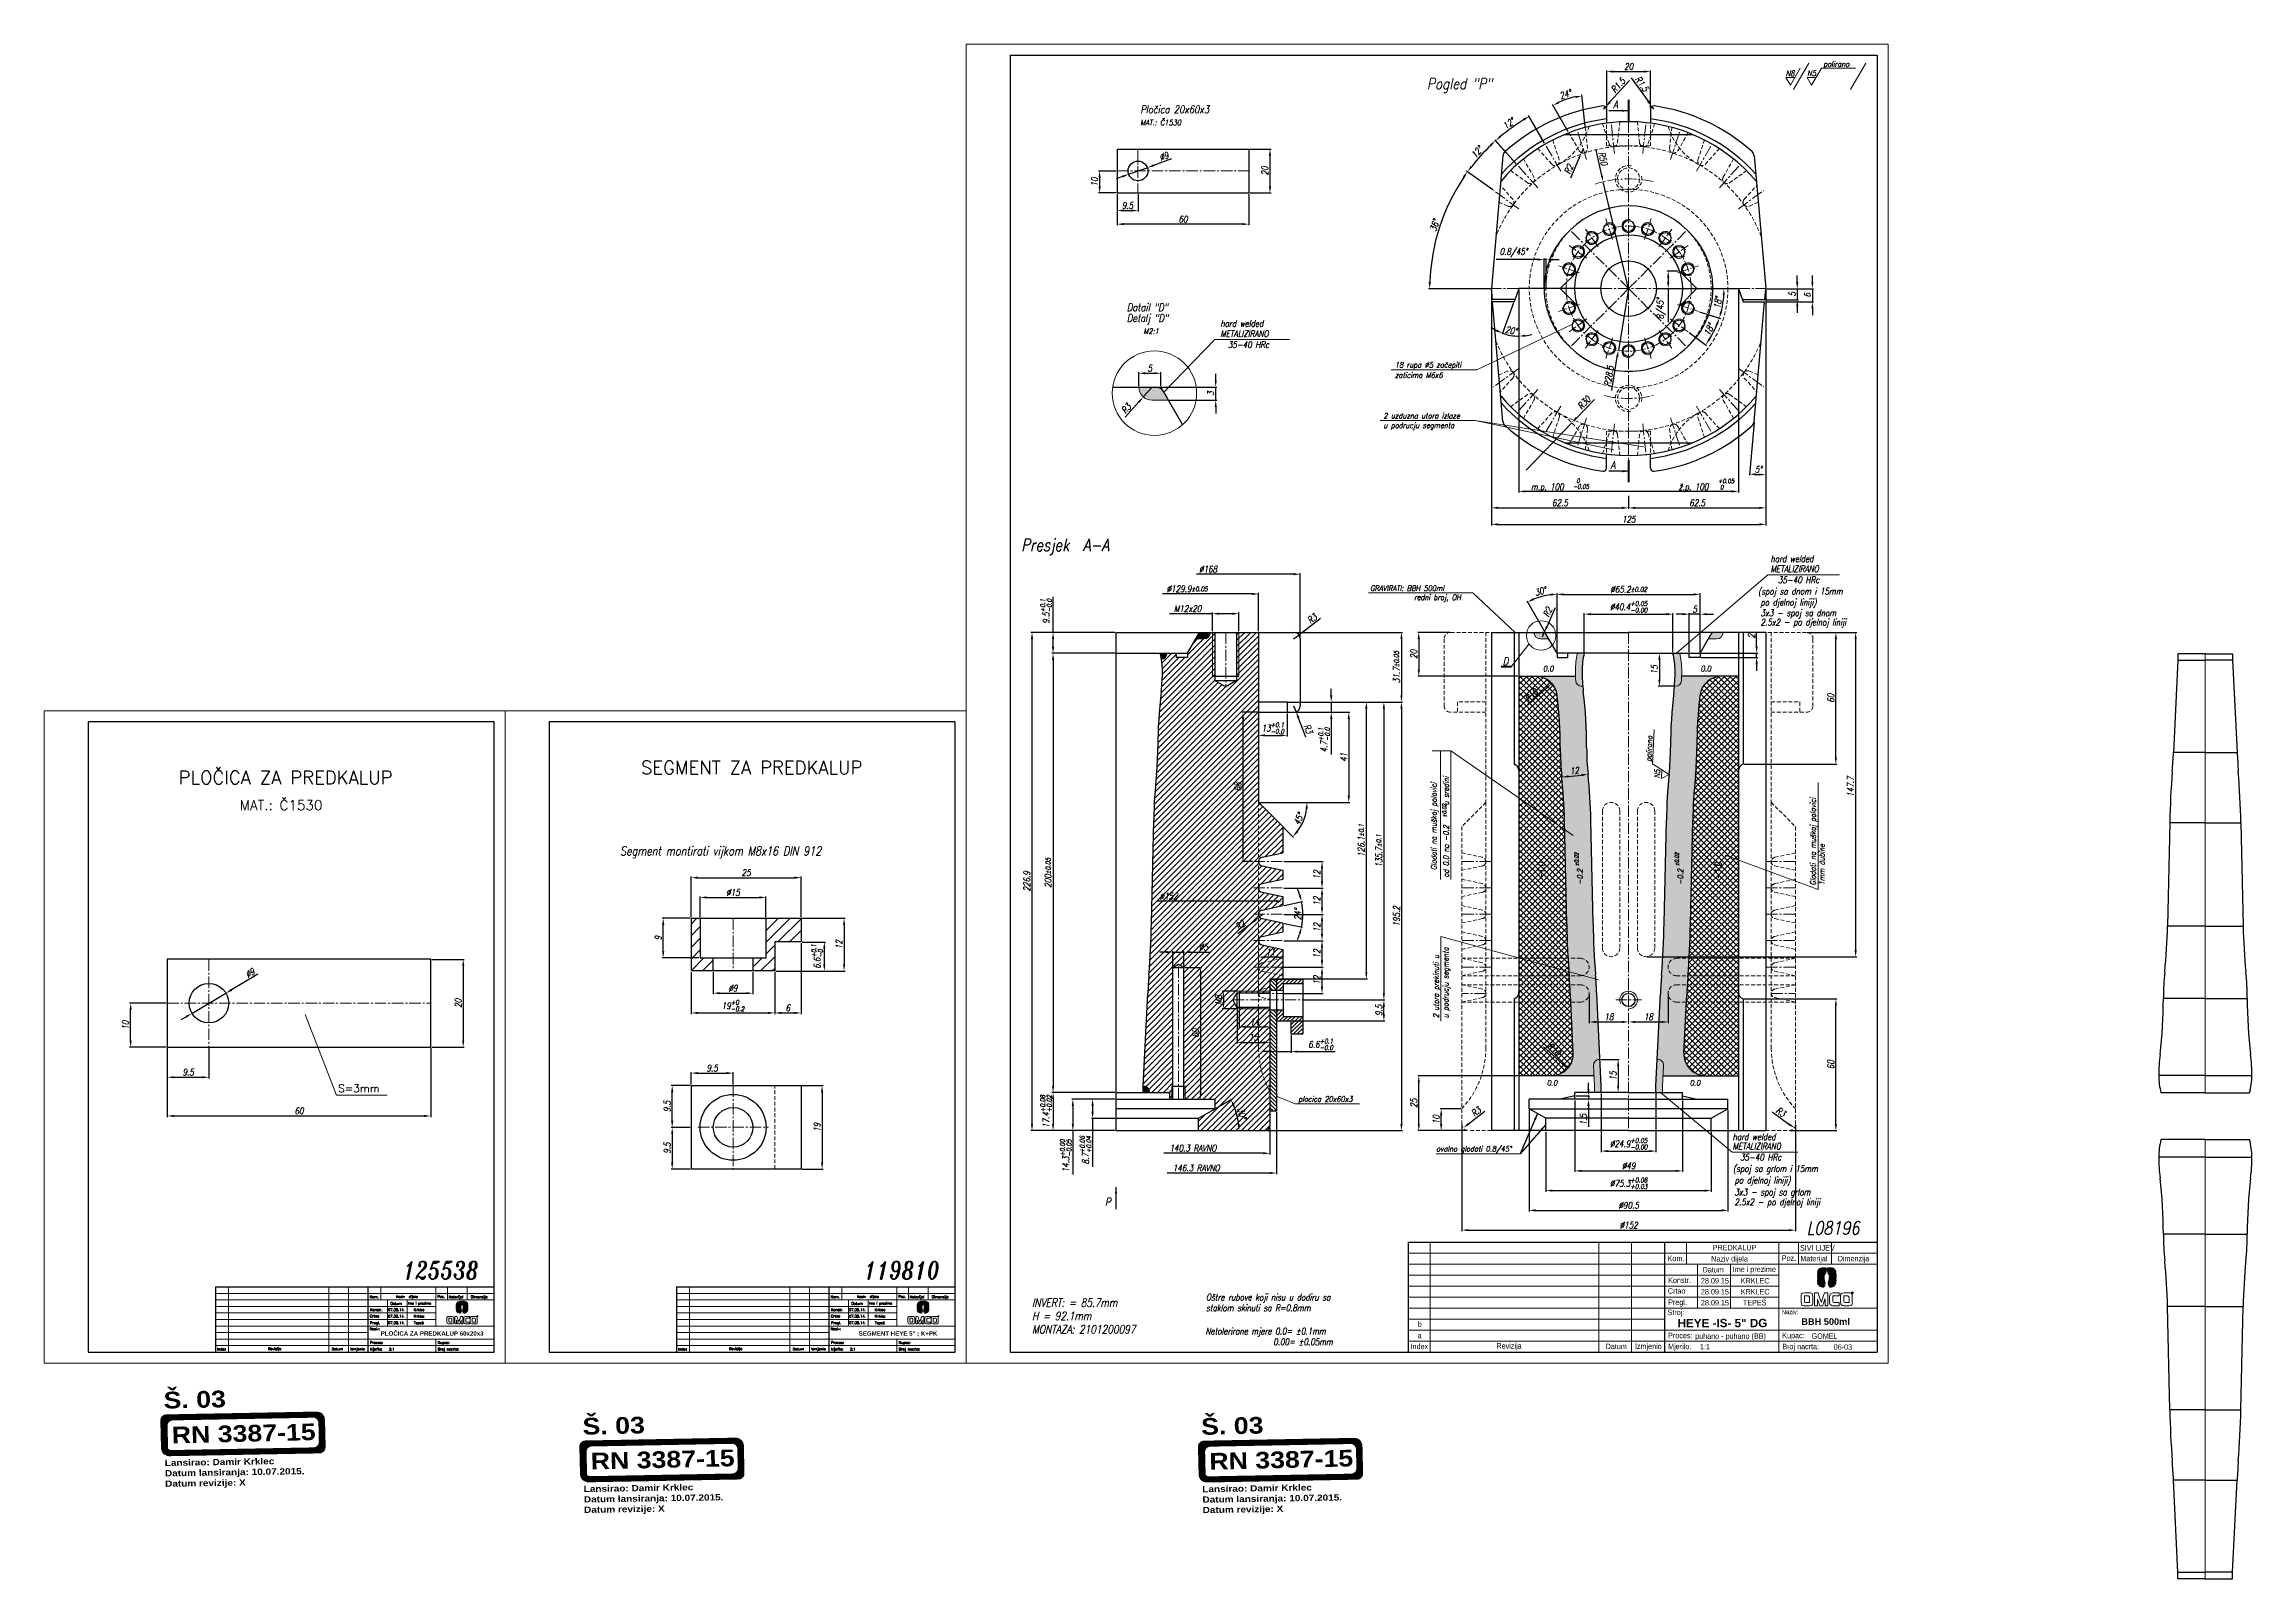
# Model space of a CAD drawing. Extents: x 39 to 1045, y -86 to 613.
import ezdxf

# ---------------------------------------------------------------- set-up
doc = ezdxf.new("R2010")
doc.units = 0
doc.header["$LTSCALE"] = 7
doc.header["$MEASUREMENT"] = 0
doc.linetypes.add('CENTER2', pattern=[1.125, 0.75, -0.125, 0.125, -0.125])
doc.linetypes.add('HIDDEN', pattern=[0.375, 0.25, -0.125])
doc.layers.get('0').update_dxf_attribs({"linetype": 'CONTINUOUS', "lineweight": 15})
for name, color, linetype, lineweight in [('1', 1, 'CENTER2', 15), ('2', 2, 'HIDDEN', 15), ('3', 3, 'CONTINUOUS', 30), ('4', 5, 'CONTINUOUS', 50), ('8', 250, 'CONTINUOUS', 15)]:
    doc.layers.add(name, color=color, linetype=linetype, lineweight=lineweight)
doc.styles.add('ITALICT', font='ITALICT.shx', dxfattribs={"width": 0.8, "height": 3})
doc.styles.add('ROMANS', font='romans.shx')
doc.styles.get("Standard").update_dxf_attribs({"font": 'isocp.shx', "height": 3})
doc.styles.add('style2', font='swissc.ttf')
doc.dimstyles.new('2', dxfattribs={"dimtxt": 3, "dimasz": 3, "dimexe": 0.5, "dimexo": 0.5, "dimgap": 0.8, "dimtad": 1, "dimlfac": 0.5, "dimdsep": 46, "dimtxsty": 'ITALICT', "dimcen": 0, "dimazin": 2, "dimtfac": 1, "dimtmove": 0, "dimatfit": 3, "dimfxl": 1, "dimtvp": 13.888889, "dimtolj": 1, "dimarcsym": 0})
doc.dimstyles.get("Standard").update_dxf_attribs({"dimtxt": 3, "dimasz": 3, "dimexe": 0.5, "dimexo": 0.5, "dimgap": 0.8, "dimtad": 1, "dimdsep": 46, "dimtxsty": 'ITALICT', "dimcen": 0.09, "dimazin": 2, "dimtfac": 1, "dimtmove": 0, "dimatfit": 3, "dimfxl": 1, "dimtolj": 1, "dimtzin": 0, "dimarcsym": 0})
pattern_1 = [(45, (87.06729, -34.27732), (-0.04939141, 0.04939141), [])]
pattern_2 = [(45, (277.9227, -46.1618), (-0.04939141, 0.04939141), [])]
pattern_3 = [(45, (559.71501, -46.248385), (-0.04939141, 0.04939141), [])]

msp = doc.modelspace()

# ---------------------------------------------------------------- texts
at = {"style": 'ITALICT', "width": 0.8}
for s, height, p in [('polirano', 2.5, (849.898, 602.6764)), ('Pogled "P"', 5, (669.3861, 592.4706)), ('N8', 2.5, (832.7684, 598.455)), ('N5', 2.5, (842.5463, 598.4995)), ('Pločica 20x60x3', 3.5, (538.7476, 581.4873)), ('A', 3.5, (754.1202, 583.7695)), ('MAT.: Č1530', 2.5, (538.7476, 576.0184)), ('Detalj "D"', 3.5, (532.6013, 486.4765)), ('M2:1', 2.5, (540.1434, 481.0076)), ('METALIZIRANO', 3, (575.224, 479.6317)), ('35-40 HRc', 3, (578.5849, 474.6234)), ('zaticima M6x6', 2.5, (654.7469, 460.9477)), ('18 rupa %%C5 začepiti', 2.5, (654.7469, 465.679)), ('2 uzduzna utora izlaze', 2.5, (649.4874, 442.4724)), ('u podrucju segmenta', 2.5, (649.4874, 438.1343)), ('A', 3.5, (752.9969, 419.5938)), ('m.p. 100', 3, (716.6909, 409.9104)), ('-0.05', 2, (735.8273, 410.5325)), ('  0', 2, (734.9493, 413.1714)), ('ž.p. 100', 3, (783.9458, 409.9104)), ('+0.05', 2, (801.9611, 413.0348)), ('  0', 2, (800.4237, 410.1575)), ('Presjek  A-A', 5.625, (484.3911, 382.1265)), ('METALIZIRANO', 3, (825.8535, 372.5014)), ('GRAVIRATI: BBH 500ml', 2.5, (643.4739, 363.9494)), ('redni broj, OH', 2.5, (663.4451, 359.8487)), ('(spoj sa dnom i 15mm', 3, (820.1978, 362.3205)), ('35-40 HRc', 3, (829.2144, 367.4931)), ('po djelnoj liniji)', 3, (821.2702, 357.3191)), ('3x3 - spoj sa dnom', 3, (821.2702, 352.4863)), ('2.5x2 - po djelnoj liniji', 3, (821.2702, 348.2843)), ('D', 3.5, (703.9033, 330.2139)), ('0.0', 2.5, (722.194, 327.3391)), ('0.0', 2.5, (793.9629, 327.3391)), ('Segment montirati vijkom M8x16 DIN 912', 4, (301.7852, 243.5674)), ('0.0', 2.5, (723.9176, 138.7304)), ('0.0', 2.5, (789.0657, 138.7304)), ('plocica 20x60x3', 2.5, (610.7459, 131.3535)), ('ovalno glodati 0.8/45%%d', 2.5, (673.5763, 108.6804)), ('METALIZIRANO', 3, (808.5809, 109.5796)), ('(spoj sa grlom i 15mm', 3, (808.7384, 99.3986)), ('35-40 HRc', 3, (811.9418, 104.5712)), ('po djelnoj liniji)', 3, (809.4709, 94.1671)), ('3x3 - spoj sa grlom', 3, (809.3876, 88.7338)), ('P', 3.5, (522.764, 84.0452)), ('2.5x2 - po djelnoj liniji', 3, (809.3876, 84.2264)), ('L08196', 6, (842.253, 70.8669)), ('125538', 8, (202.7846, 50.6327)), ('119810', 8, (412.7846, 50.6327)), ('INVERT: = 85.7mm', 3.75, (489.4815, 38.0188)), ('Oštre rubove koji nisu u dodiru sa', 3, (568.683, 40.8779)), ('H = 92.1mm', 3.75, (489.4815, 31.9474)), ('staklom skinuti sa R=0.8mm', 3, (568.683, 36.0208)), ('MONTAZA: 2101200097', 3.75, (489.4815, 25.8759)), ('Netolerirane mjere 0.0= %%P0.1mm', 3, (568.4822, 25.418)), ('                0.00= %%P0.05mm', 3, (570.677, 20.5609))]:
    msp.add_text(s, height=height, dxfattribs=at).set_placement(p)
for s, height, rotation, p in [('polirano', 2.5, 87.4767127, (771.4991, 286.1577)), ('N5', 2.5, 87.4767127, (775.3483, 278.6292)), ('Glodati na muškoj polovici', 2.5, 90, (673.712, 236.8397)), ('od 0.0 na -0.2      u sredini', 2.5, 90, (679.2914, 233.4684)), ('Glodati na muškoj polovici', 2.5, 90, (846.4197, 229.8847)), (' %%p0.02', 1.75, 90, (678.1116, 259.801)), (' %%p0.02', 1.75, 90, (738.3099, 237.5913)), (' %%p0.02', 1.75, 90, (784.0536, 237.5913)), ('1mm dubine', 2.5, 90, (850.4674, 229.8847)), ('-1.0', 3, 90, (722.8362, 232.5665)), ('-0.2', 2.5, 90, (740.2248, 230.1603)), ('-0.2', 2.5, 90, (785.9684, 230.1603)), ('-1.0', 3, 90, (803.4679, 232.5665)), ('u podrucju segmenta', 2.5, 90, (679.0902, 169.4123)), ('2 utora prekinuti u', 2.5, 90, (674.7521, 169.4123))]:
    msp.add_text(s, height=height, rotation=rotation, dxfattribs=at).set_placement(p)
for s, height, style, p in [(' PLOČICA ZA PREDKALUP', 6, 'ROMANS', (96.5425, 275.9969)), ('SEGMENT ZA PREDKALUP', 6, 'ROMANS', (311.3243, 280.5417)), ('MAT.: Č1530', 4.5, 'ROMANS', (128.5446, 264.1608)), ('Kom.', 2.5, 'style2', (778.9502, 58.7656)), ('Naziv dijela', 2.5, 'style2', (798.7784, 58.6145)), ('PREDKALUP', 2.5, 'style2', (799.4918, 63.7009)), ('Poz.', 2.5, 'style2', (830.9449, 58.9111)), ('SIVI LIJEV', 2.5, 'style2', (839.2564, 63.5764)), ('Materijal', 2.5, 'style2', (839.4208, 58.6893)), ('Dimenzija', 2.5, 'style2', (856.4605, 58.6939)), ('Konstr.', 2.5, 'style2', (779.1923, 48.8457)), ('28.09.15.', 2.5, 'style2', (794.1251, 48.6153)), ('Datum', 2.5, 'style2', (794.8904, 53.6315)), ('Ime i prezime', 2.5, 'style2', (808.6141, 53.8195)), ('KRKLEC', 2.5, 'style2', (812.2678, 48.6153)), ('Kom.', 1.18776, 'ROMANS', (187.7175, 41.9503)), ('Naziv  dijela', 1.18776, 'ROMANS', (199.6563, 42.0151)), ('Poz.', 1.18776, 'ROMANS', (218.5961, 42.0367)), ('Materijal', 1.18776, 'ROMANS', (223.6298, 41.905)), ('Dimenzija', 1.18776, 'ROMANS', (233.7493, 41.9077)), ('Kom.', 1.18776, 'ROMANS', (397.7175, 41.9503)), ('Naziv  dijela', 1.18776, 'ROMANS', (409.6563, 42.0151)), ('Poz.', 1.18776, 'ROMANS', (428.5961, 42.0367)), ('Materijal', 1.18776, 'ROMANS', (433.6298, 41.905)), ('Dimenzija', 1.18776, 'ROMANS', (443.7493, 41.9077)), ('Crtao', 2.5, 'style2', (779.0592, 43.9627)), ('Pregl.', 2.5, 'style2', (779.1923, 38.8139)), ('28.09.15.', 2.5, 'style2', (794.1251, 43.6153)), ('28.09.15.', 2.5, 'style2', (794.1251, 38.6153)), ('KRKLEC', 2.5, 'style2', (812.2678, 43.6153)), ('TEPEŠ', 2.5, 'style2', (813.2269, 38.6413)), ('Crtao', 1.18776, 'ROMANS', (187.7822, 33.1592)), ('Konstr.', 1.18776, 'ROMANS', (187.8612, 36.059)), ('Pregl.', 1.18776, 'ROMANS', (187.8612, 30.1014)), ('07.08.14.', 1.18776, 'ROMANS', (196.0405, 36.059)), ('07.08.14.', 1.18776, 'ROMANS', (196.0405, 33.0896)), ('07.08.14.', 1.18776, 'ROMANS', (196.0405, 30.1202)), ('Datum', 1.18776, 'ROMANS', (197.184, 38.9012)), ('Ime i prezime', 1.128372, 'ROMANS', (205.121, 39.0129)), ('Tepeš', 1.18776, 'ROMANS', (207.8296, 30.1202)), ('Krklec', 1.18776, 'ROMANS', (207.8296, 36.059)), ('Krklec', 1.18776, 'ROMANS', (207.8296, 33.0896)), ('Crtao', 1.18776, 'ROMANS', (397.7822, 33.1592)), ('Konstr.', 1.18776, 'ROMANS', (397.8612, 36.059)), ('Pregl.', 1.18776, 'ROMANS', (397.8612, 30.1014)), ('07.08.14.', 1.18776, 'ROMANS', (406.0405, 36.059)), ('07.08.14.', 1.18776, 'ROMANS', (406.0405, 33.0896)), ('07.08.14.', 1.18776, 'ROMANS', (406.0405, 30.1202)), ('Datum', 1.18776, 'ROMANS', (407.184, 38.9012)), ('Ime i prezime', 1.128372, 'ROMANS', (415.121, 39.0129)), ('Tepeš', 1.18776, 'ROMANS', (417.8296, 30.1202)), ('Krklec', 1.18776, 'ROMANS', (417.8296, 36.059)), ('Krklec', 1.18776, 'ROMANS', (417.8296, 33.0896)), ('b', 2.5, 'style2', (665.1282, 28.8142)), ('Stroj:', 2.5, 'style2', (778.92, 34.2054)), ('Naziv:', 2, 'style2', (830.92, 34.6327)), ('Naziv:', 1.18776, 'ROMANS', (187.6995, 27.3645)), ('Proces:', 1.18776, 'ROMANS', (187.8433, 21.1048)), ('Kupac:', 1.18776, 'ROMANS', (218.7251, 21.1048)), ('Naziv:', 1.18776, 'ROMANS', (397.6995, 27.3645)), ('Proces:', 1.18776, 'ROMANS', (397.8433, 21.1048)), ('Kupac:', 1.18776, 'ROMANS', (428.7251, 21.1048)), ('Index', 2.5, 'style2', (661.8403, 18.7091)), ('a', 2.5, 'style2', (665.0155, 23.6746)), ('Revizija', 2.5, 'style2', (700.9856, 18.9547)), ('Datum', 2.5, 'style2', (750.7343, 18.7264)), ('Izmjenio', 2.5, 'style2', (764.0408, 18.7843)), ('Proces:', 2.5, 'style2', (779.1621, 23.6652)), ('Mjerilo:', 2.5, 'style2', (779.1621, 18.6652)), ('puhano - puhano (BB)', 2.5, 'style2', (791.468, 23.3964)), ('1:1', 2.5, 'style2', (793.6861, 18.5892)), ('Kupac:', 2.5, 'style2', (831.1621, 23.6652)), ('Broj nacrta:', 2.5, 'style2', (831.1751, 18.6622)), ('GOMEL', 2.5, 'style2', (844.5292, 23.3964)), ('06-03', 2.5, 'style2', (854.6182, 18.4308)), ('Index', 1.18776, 'ROMANS', (118.1682, 18.1615)), ('Revizija', 1.18776, 'ROMANS', (141.4158, 18.3074)), ('Datum', 1.18776, 'ROMANS', (170.363, 18.1718)), ('Izmjenio', 1.18776, 'ROMANS', (178.8631, 18.2062)), ('Mjerilo:', 1.18776, 'ROMANS', (187.8433, 18.1354)), ('2:1', 1.18776, 'ROMANS', (196.4688, 18.0903)), ('Broj nacrta:', 1.18776, 'ROMANS', (218.7328, 18.1337)), ('Index', 1.18776, 'ROMANS', (328.1682, 18.1615)), ('Revizija', 1.18776, 'ROMANS', (351.4158, 18.3074)), ('Datum', 1.18776, 'ROMANS', (380.363, 18.1718)), ('Izmjenio', 1.18776, 'ROMANS', (388.8631, 18.2062)), ('Mjerilo:', 1.18776, 'ROMANS', (397.8433, 18.1354)), ('2:1', 1.18776, 'ROMANS', (406.4688, 18.0903)), ('Broj nacrta:', 1.18776, 'ROMANS', (428.7328, 18.1337))]:
    msp.add_text(s, height=height, dxfattribs=dict(style=style)).set_placement(p)
at = {"insert": (173.3215, 139.1737), "char_height": 3.5, "attachment_point": 1, "style": 'ROMANS'}
msp.add_mtext_dynamic_manual_height_columns('S=3mm', width=17.381253, gutter_width=15, heights=[7.0603], dxfattribs=at)
at = {"attachment_point": 1}
for s, insert, char_height, width in [('{\\fArial|b1|i0|c238|p34;HEYE -IS- 5" DG}', (783.4938, 32.501), 3.8, 41.554304), ('{\\fArial|b1|i0|c238|p34;BBH 500ml}', (839.8541, 32.7563), 3, 44.787669)]:
    msp.add_mtext(s, dxfattribs=dict(at, insert=insert, char_height=char_height, width=width))
at = {"char_height": 2, "width": 60.961128, "attachment_point": 1, "style": 'ROMANS'}
for s, insert in [('{\\fArial|b1|i0|c238|p34;PLOČICA ZA PREDKALUP 60x20x3}', (192.7001, 26.8385)), ('{\\fArial|b1|i0|c238|p34;          SEGMENT HEYE 5" ; K+PK}', (402.7001, 26.8385))]:
    msp.add_mtext(s, dxfattribs=dict(at, insert=insert))
at = {"color": 1, "attachment_point": 1}
for s, insert, char_height, width, rotation in [('{\\fArial Black|b1|i0|c238|p34;Š. 03}', (93.719, -0.7766), 7.6032, 76.085732, 1.3374996), ('{\\fArial Black|b1|i0|c0|p34;RN \\fArial Black|b1|i0|c238|p34;3387\\fArial Black|b1|i0|c0|p34;-15}', (97.4476, -16.6276), 7.6032, 76.085732, 1.3374996), ('{\\fArial Black|b1|i0|c238|p34;Š. 03}', (284.5744, -12.6611), 7.6032, 76.085732, 1.3374996), ('{\\fArial Black|b1|i0|c238|p34;Š. 03}', (566.3667, -12.7477), 7.6032, 76.085732, 1.3374996), ('{\\fArial Black|b1|i0|c0|p34;RN \\fArial Black|b1|i0|c238|p34;3387\\fArial Black|b1|i0|c0|p34;-15}', (288.303, -28.5121), 7.6032, 76.085732, 1.3374996), ('{\\fArial Black|b1|i0|c0|p34;RN \\fArial Black|b1|i0|c238|p34;3387\\fArial Black|b1|i0|c0|p34;-15}', (570.0953, -28.5987), 7.6032, 76.085732, 1.3374996), ('{\\fArial Black|b1|i0|c238|p34;Lansirao: Damir Krklec\\PDatum lansiranja: 10.07.2015.\\PDatum revizije: X}', (94.3141, -31.6503), 2.8512, 252.560755, 0.9172993), ('{\\fArial Black|b1|i0|c238|p34;Lansirao: Damir Krklec\\PDatum lansiranja: 10.07.2015.\\PDatum revizije: X}', (285.1695, -43.5347), 2.8512, 252.560755, 0.9172993), ('{\\fArial Black|b1|i0|c238|p34;Lansirao: Damir Krklec\\PDatum lansiranja: 10.07.2015.\\PDatum revizije: X}', (566.9618, -43.6213), 2.8512, 252.560755, 0.9172993)]:
    msp.add_mtext(s, dxfattribs=dict(at, insert=insert, char_height=char_height, width=width, rotation=rotation))
at = {"layer": '8', "style": 'ITALICT', "width": 0.8}
for s, height, p in [('Datail "D"', 3.5, (532.6013, 491.3702)), ('hard welded', 3, (575.224, 484.2511)), ('hard welded', 3, (825.8535, 377.1209)), ('hard welded', 3, (808.5809, 113.8956))]:
    msp.add_text(s, height=height, dxfattribs=at).set_placement(p)

# ---------------------------------------------------------------- blocks, each defined once
blk = doc.blocks.new('*D4')
at = {"color": 0, "lineweight": -2, "transparency": 16777216}
for p, q in [((751.2, 583.8), (751.2, 601)), ((754.2, 600.5), (768.2, 600.5)), ((771.2, 583.8), (771.2, 601))]:
    blk.add_line(p, q, dxfattribs=at)
at = {"color": 0, "transparency": 16777216}
for points in [[(754.2, 601), (754.2, 600), (751.2, 600.5)], [(768.2, 601), (768.2, 600), (771.2, 600.5)]]:
    blk.add_solid(points, dxfattribs=at)
at = {"color": 0, "transparency": 16777216, "insert": (761.2, 602.8), "char_height": 3, "attachment_point": 5, "style": 'ITALICT'}
blk.add_mtext('\\A1;20', dxfattribs=at)
blk = doc.blocks.new('*D5')
at = {"color": 0, "lineweight": -2, "transparency": 16777216}
for p, q in [((740.5, 565.4), (739.7, 563.5)), ((734.8, 552.1), (738.5, 560.8))]:
    blk.add_line(p, q, dxfattribs=at)
at = {"color": 0, "transparency": 16777216}
blk.add_solid([(738, 561), (738.9, 560.6), (739.7, 563.5)], dxfattribs=at)
at = {"color": 0, "transparency": 16777216, "insert": (733.9, 556), "char_height": 3, "attachment_point": 5, "rotation": 66.7596, "style": 'ITALICT'}
blk.add_mtext('\\A1;R2', dxfattribs=at)
blk = doc.blocks.new('*D6')
at = {"color": 0, "lineweight": -2, "transparency": 16777216}
for p, q in [((719.7, 514.9), (700.9, 514.9)), ((722.7, 502.1), (722.7, 515.4)), ((723.6, 514.9), (722.7, 514.9)), ((723.6, 502.1), (723.6, 515.4)), ((726.6, 514.9), (729.6, 514.9))]:
    blk.add_line(p, q, dxfattribs=at)
at = {"color": 0, "transparency": 16777216}
for points in [[(719.7, 515.4), (719.7, 514.4), (722.7, 514.9)], [(726.6, 515.4), (726.6, 514.4), (723.6, 514.9)]]:
    blk.add_solid(points, dxfattribs=at)
at = {"color": 0, "transparency": 16777216, "insert": (708.8, 518), "char_height": 3, "attachment_point": 5, "style": 'ITALICT'}
blk.add_mtext('\\A1;0.8/45%%d', dxfattribs=at)
blk = doc.blocks.new('*D7')
at = {"color": 0, "lineweight": -2, "transparency": 16777216}
for p, q in [((838, 504.6), (838, 507.6)), ((823.7, 496.6), (838.5, 496.6)), ((824.2, 501.6), (838.5, 501.6)), ((838, 501.6), (838, 496.6)), ((838, 493.6), (838, 490.6))]:
    blk.add_line(p, q, dxfattribs=at)
at = {"color": 0, "transparency": 16777216}
for points in [[(837.5, 504.6), (838.5, 504.6), (838, 501.6)], [(837.5, 493.6), (838.5, 493.6), (838, 496.6)]]:
    blk.add_solid(points, dxfattribs=at)
at = {"color": 0, "transparency": 16777216, "insert": (835.7, 499.1), "char_height": 3, "attachment_point": 5, "rotation": 90, "style": 'ITALICT'}
blk.add_mtext('\\A1;5', dxfattribs=at)
blk = doc.blocks.new('*D8')
at = {"color": 0, "lineweight": -2, "transparency": 16777216}
for p, q in [((844.9, 504.6), (844.9, 507.6)), ((823.6, 495.6), (845.4, 495.6)), ((838.5, 501.6), (845.4, 501.6)), ((844.9, 501.6), (844.9, 495.6)), ((844.9, 492.6), (844.9, 489.6))]:
    blk.add_line(p, q, dxfattribs=at)
at = {"color": 0, "transparency": 16777216}
for points in [[(844.4, 504.6), (845.4, 504.6), (844.9, 501.6)], [(844.4, 492.6), (845.4, 492.6), (844.9, 495.6)]]:
    blk.add_solid(points, dxfattribs=at)
at = {"color": 0, "transparency": 16777216, "insert": (842.6, 498.6), "char_height": 3, "attachment_point": 5, "rotation": 90, "style": 'ITALICT'}
blk.add_mtext('\\A1;6', dxfattribs=at)
blk = doc.blocks.new('*D9')
at = {"color": 0, "lineweight": -2, "transparency": 16777216}
for p, q in [((710, 558.5), (700.2, 569.4)), ((699.3, 546.6), (687.4, 555.2))]:
    blk.add_line(p, q, dxfattribs=at)
blk.add_arc((761.2, 501.6), 90.6, 133.8967, 142.1033, dxfattribs=at)
at = {"color": 0, "transparency": 16777216}
for points in [[(698, 567.3), (698.7, 566.6), (700.5, 569)], [(690, 557), (689.2, 557.6), (687.8, 554.9)]]:
    blk.add_solid(points, dxfattribs=at)
at = {"color": 0, "transparency": 16777216, "insert": (692.1, 563.8), "char_height": 3, "attachment_point": 5, "rotation": 48, "style": 'ITALICT'}
blk.add_mtext('\\A1;12°', dxfattribs=at)
blk = doc.blocks.new('*D10')
at = {"color": 0, "lineweight": -2, "transparency": 16777216}
for p, q in [((722.9, 567.9), (715.6, 580.5)), ((710, 558.5), (700.2, 569.3))]:
    blk.add_line(p, q, dxfattribs=at)
blk.add_arc((761.2, 501.6), 90.6, 121.8976, 130.1024, dxfattribs=at)
at = {"color": 0, "transparency": 16777216}
for points in [[(713, 579), (713.6, 578.1), (715.9, 580.1)], [(703.1, 570.6), (702.5, 571.3), (700.6, 569)]]:
    blk.add_solid(points, dxfattribs=at)
at = {"color": 0, "transparency": 16777216, "insert": (706.6, 576.8), "char_height": 3, "attachment_point": 5, "rotation": 36, "style": 'ITALICT'}
blk.add_mtext('\\A1;12°', dxfattribs=at)
blk = doc.blocks.new('*D11')
at = {"color": 0, "lineweight": -2, "transparency": 16777216}
for p, q in [((746.2, 564.7), (748.9, 553.2)), ((761.2, 501.6), (749.6, 550.3))]:
    blk.add_line(p, q, dxfattribs=at)
at = {"color": 0, "transparency": 16777216}
blk.add_solid([(749.4, 553.3), (748.5, 553.1), (749.6, 550.3)], dxfattribs=at)
at = {"color": 0, "transparency": 16777216, "insert": (749.5, 560.9), "char_height": 3, "attachment_point": 5, "rotation": 283.33, "style": 'ITALICT'}
blk.add_mtext('\\A1;R50', dxfattribs=at)
blk = doc.blocks.new('*D12')
at = {"color": 0, "lineweight": -2, "transparency": 16777216}
for p, q in [((823.7, 461.8), (823.7, 416.4)), ((818.3, 440.7), (816.2, 416.7))]:
    blk.add_line(p, q, dxfattribs=at)
blk.add_arc((823.7, 501.6), 84.7, 267.0284, 267.9716, dxfattribs=at)
at = {"color": 0, "transparency": 16777216}
for points in [[(819.2, 416.5), (819.3, 417.5), (816.3, 417.2)], [(820.7, 417.5), (820.7, 416.5), (823.7, 416.9)]]:
    blk.add_solid(points, dxfattribs=at)
at = {"color": 0, "transparency": 16777216, "insert": (820.3, 419.3), "char_height": 3, "attachment_point": 5, "rotation": 357.6891, "style": 'ITALICT'}
blk.add_mtext('\\A1;5°', dxfattribs=at)
blk = doc.blocks.new('*D13')
at = {"color": 0, "lineweight": -2, "transparency": 16777216}
for p, q in [((698.7, 501.1), (698.7, 401.3)), ((761.2, 407.3), (761.2, 401.3)), ((701.7, 401.8), (758.2, 401.8))]:
    blk.add_line(p, q, dxfattribs=at)
at = {"color": 0, "transparency": 16777216}
for points in [[(701.7, 402.3), (701.7, 401.3), (698.7, 401.8)], [(758.2, 402.3), (758.2, 401.3), (761.2, 401.8)]]:
    blk.add_solid(points, dxfattribs=at)
at = {"color": 0, "transparency": 16777216, "insert": (729.9, 404.1), "char_height": 3, "attachment_point": 5, "style": 'ITALICT'}
blk.add_mtext('\\A1;62.5', dxfattribs=at)
blk = doc.blocks.new('*D14')
at = {"color": 0, "lineweight": -2, "transparency": 16777216}
for p, q in [((823.7, 501.1), (823.7, 401.3)), ((761.2, 407.3), (761.2, 401.3)), ((764.2, 401.8), (820.7, 401.8))]:
    blk.add_line(p, q, dxfattribs=at)
at = {"color": 0, "transparency": 16777216}
for points in [[(764.2, 402.3), (764.2, 401.3), (761.2, 401.8)], [(820.7, 402.3), (820.7, 401.3), (823.7, 401.8)]]:
    blk.add_solid(points, dxfattribs=at)
at = {"color": 0, "transparency": 16777216, "insert": (792.4, 404.1), "char_height": 3, "attachment_point": 5, "style": 'ITALICT'}
blk.add_mtext('\\A1;62.5', dxfattribs=at)
blk = doc.blocks.new('*D15')
at = {"color": 0, "lineweight": -2, "transparency": 16777216}
for p, q in [((728.6, 336.1), (728.6, 362.9)), ((731.6, 362.4), (790.8, 362.4)), ((793.8, 336.1), (793.8, 362.9))]:
    blk.add_line(p, q, dxfattribs=at)
at = {"color": 0, "transparency": 16777216}
for points in [[(731.6, 362.9), (731.6, 361.9), (728.6, 362.4)], [(790.8, 362.9), (790.8, 361.9), (793.8, 362.4)]]:
    blk.add_solid(points, dxfattribs=at)
at = {"color": 0, "transparency": 16777216, "insert": (761.2, 364.7), "char_height": 3, "attachment_point": 5, "style": 'ITALICT'}
blk.add_mtext('\\A1;%%c65.2{}{\\H0.71x;\\C3;%%p0.02}', dxfattribs=at)
blk = doc.blocks.new('*D16')
at = {"color": 0, "lineweight": -2, "transparency": 16777216}
for p, q in [((684.7, 128.2), (675.3, 128.2)), ((675.8, 121.2), (675.8, 125.2)), ((687.7, 118.2), (675.3, 118.2))]:
    blk.add_line(p, q, dxfattribs=at)
at = {"color": 0, "transparency": 16777216}
for points in [[(675.3, 125.2), (676.3, 125.2), (675.8, 128.2)], [(675.3, 121.2), (676.3, 121.2), (675.8, 118.2)]]:
    blk.add_solid(points, dxfattribs=at)
at = {"color": 0, "transparency": 16777216, "insert": (673.5, 123.2), "char_height": 3, "attachment_point": 5, "rotation": 90, "style": 'ITALICT'}
blk.add_mtext('\\A1;10', dxfattribs=at)
blk = doc.blocks.new('*D74')
at = {"color": 0, "lineweight": -2, "transparency": 16777216}
for p, q in [((583.8, 173.2), (583.8, 165)), ((586.8, 165.5), (594.8, 165.5))]:
    blk.add_line(p, q, dxfattribs=at)
at = {"color": 0, "transparency": 16777216}
for points in [[(586.8, 166), (586.8, 165), (583.8, 165.5)], [(594.8, 166), (594.8, 165), (597.8, 165.5)]]:
    blk.add_solid(points, dxfattribs=at)
at = {"color": 0, "transparency": 16777216, "insert": (590.8, 167.8), "char_height": 3, "attachment_point": 5, "style": 'ITALICT'}
blk.add_mtext('\\A1;14', dxfattribs=at)
blk = doc.blocks.new('*D75')
at = {"color": 0, "lineweight": -2, "transparency": 16777216}
for p, q in [((582.8, 174), (582.8, 157.9)), ((585.8, 158.4), (594.8, 158.4))]:
    blk.add_line(p, q, dxfattribs=at)
at = {"color": 0, "transparency": 16777216}
for points in [[(585.8, 158.9), (585.8, 157.9), (582.8, 158.4)], [(594.8, 158.9), (594.8, 157.9), (597.8, 158.4)]]:
    blk.add_solid(points, dxfattribs=at)
at = {"color": 0, "transparency": 16777216, "insert": (590.3, 160.7), "char_height": 3, "attachment_point": 5, "style": 'ITALICT'}
blk.add_mtext('\\A1;15', dxfattribs=at)
blk = doc.blocks.new('*D17')
at = {"color": 0, "lineweight": -2, "transparency": 16777216}
for p, q in [((605.6, 308.2), (605.6, 297.7)), ((595.6, 298.2), (602.6, 298.2))]:
    blk.add_line(p, q, dxfattribs=at)
at = {"color": 0, "transparency": 16777216}
for points in [[(595.6, 298.7), (595.6, 297.7), (592.6, 298.2)], [(602.6, 298.7), (602.6, 297.7), (605.6, 298.2)]]:
    blk.add_solid(points, dxfattribs=at)
at = {"color": 0, "transparency": 16777216, "insert": (599.1, 301.5), "char_height": 3, "attachment_point": 5, "style": 'ITALICT'}
blk.add_mtext('\\A1;13{}{\\H0.71x;\\C3;\\S+0.1^ -0.0;}', dxfattribs=at)
blk = doc.blocks.new('*D18')
at = {"color": 0, "lineweight": -2, "transparency": 16777216}
for p, q in [((606.1, 313.4), (626.2, 313.4)), ((625.7, 316.4), (625.7, 319.4)), ((625.7, 313.4), (625.7, 308.7)), ((609.1, 308.7), (626.2, 308.7)), ((625.7, 305.7), (625.7, 289.5))]:
    blk.add_line(p, q, dxfattribs=at)
at = {"color": 0, "transparency": 16777216}
for points in [[(625.2, 316.4), (626.2, 316.4), (625.7, 313.4)], [(625.2, 305.7), (626.2, 305.7), (625.7, 308.7)]]:
    blk.add_solid(points, dxfattribs=at)
at = {"color": 0, "transparency": 16777216, "insert": (622.4, 296.1), "char_height": 3, "attachment_point": 5, "rotation": 90, "style": 'ITALICT'}
blk.add_mtext('\\A1;4.7{}{\\H0.71x;\\C3;\\S+0.1^ -0.0;}', dxfattribs=at)
blk = doc.blocks.new('*D19')
at = {"color": 0, "lineweight": -2, "transparency": 16777216}
for p, q in [((609.1, 345.1), (658.2, 345.1)), ((657.7, 342.1), (657.7, 316.4)), ((606.1, 313.4), (658.2, 313.4))]:
    blk.add_line(p, q, dxfattribs=at)
at = {"color": 0, "transparency": 16777216}
for points in [[(657.2, 342.1), (658.2, 342.1), (657.7, 345.1)], [(657.2, 316.4), (658.2, 316.4), (657.7, 313.4)]]:
    blk.add_solid(points, dxfattribs=at)
at = {"color": 0, "transparency": 16777216, "insert": (655.4, 329.3), "char_height": 3, "attachment_point": 5, "rotation": 90, "style": 'ITALICT'}
blk.add_mtext('\\A1;31.7{}{\\H0.71x;\\C3;%%p0.05}', dxfattribs=at)
blk = doc.blocks.new('*D20')
at = {"color": 0, "lineweight": -2, "transparency": 16777216}
for p, q in [((609.1, 308.7), (634.2, 308.7)), ((633.7, 305.7), (633.7, 270.7)), ((593.1, 267.7), (634.2, 267.7))]:
    blk.add_line(p, q, dxfattribs=at)
at = {"color": 0, "transparency": 16777216}
for points in [[(633.2, 305.7), (634.2, 305.7), (633.7, 308.7)], [(633.2, 270.7), (634.2, 270.7), (633.7, 267.7)]]:
    blk.add_solid(points, dxfattribs=at)
at = {"color": 0, "transparency": 16777216, "insert": (631.4, 288.2), "char_height": 3, "attachment_point": 5, "rotation": 90, "style": 'ITALICT'}
blk.add_mtext('\\A1;41', dxfattribs=at)
blk = doc.blocks.new('*D21')
at = {"color": 0, "lineweight": -2, "transparency": 16777216}
for p, q in [((603.7, 267.7), (615.2, 267.7)), ((604, 256.3), (608.6, 251.7))]:
    blk.add_line(p, q, dxfattribs=at)
blk.add_arc((592.6, 267.7), 22.1, 322.7882, 352.2118, dxfattribs=at)
at = {"color": 0, "transparency": 16777216}
for points in [[(614, 264.8), (615, 264.7), (614.7, 267.7)], [(610.6, 254), (609.8, 254.7), (608.2, 252.1)]]:
    blk.add_solid(points, dxfattribs=at)
at = {"color": 0, "transparency": 16777216, "insert": (610.9, 260.1), "char_height": 3, "attachment_point": 5, "rotation": 67.5, "style": 'ITALICT'}
blk.add_mtext('\\A1;45°', dxfattribs=at)
blk = doc.blocks.new('*D22')
at = {"color": 0, "lineweight": -2, "transparency": 16777216}
for p, q in [((606.1, 313.4), (642.2, 313.4)), ((641.7, 310.4), (641.7, 190.3)), ((604.1, 187.3), (642.2, 187.3))]:
    blk.add_line(p, q, dxfattribs=at)
at = {"color": 0, "transparency": 16777216}
for points in [[(641.2, 310.4), (642.2, 310.4), (641.7, 313.4)], [(641.2, 190.3), (642.2, 190.3), (641.7, 187.3)]]:
    blk.add_solid(points, dxfattribs=at)
at = {"color": 0, "transparency": 16777216, "insert": (639.4, 250.4), "char_height": 3, "attachment_point": 5, "rotation": 90, "style": 'ITALICT'}
blk.add_mtext('\\A1;126.1{}{\\H0.71x;\\C3;%%p0.1}', dxfattribs=at)
blk = doc.blocks.new('*D23')
at = {"color": 0, "lineweight": -2, "transparency": 16777216}
for p, q in [((606.1, 313.4), (650.2, 313.4)), ((649.7, 310.4), (649.7, 180.7)), ((613.3, 177.7), (650.2, 177.7))]:
    blk.add_line(p, q, dxfattribs=at)
at = {"color": 0, "transparency": 16777216}
for points in [[(649.2, 310.4), (650.2, 310.4), (649.7, 313.4)], [(649.2, 180.7), (650.2, 180.7), (649.7, 177.7)]]:
    blk.add_solid(points, dxfattribs=at)
at = {"color": 0, "transparency": 16777216, "insert": (647.4, 245.6), "char_height": 3, "attachment_point": 5, "rotation": 90, "style": 'ITALICT'}
blk.add_mtext('\\A1;135.7{}{\\H0.71x;\\C3;%%p0.1}', dxfattribs=at)
blk = doc.blocks.new('*D76')
at = {"color": 0, "lineweight": -2, "transparency": 16777216}
for p, q in [((592.1, 308.7), (585, 308.7)), ((585.5, 305.7), (585.5, 243.7)), ((589.8, 240.7), (585, 240.7))]:
    blk.add_line(p, q, dxfattribs=at)
at = {"color": 0, "transparency": 16777216}
for points in [[(585, 305.7), (586, 305.7), (585.5, 308.7)], [(585, 243.7), (586, 243.7), (585.5, 240.7)]]:
    blk.add_solid(points, dxfattribs=at)
at = {"color": 0, "transparency": 16777216, "insert": (583.2, 274.7), "char_height": 3, "attachment_point": 5, "rotation": 90, "style": 'ITALICT'}
blk.add_mtext('\\A1;68', dxfattribs=at)
blk = doc.blocks.new('*D77')
at = {"color": 0, "lineweight": -2, "transparency": 16777216}
for p, q in [((583.2, 208), (590.7, 213.7)), ((594.6, 216.7), (593, 215.5))]:
    blk.add_line(p, q, dxfattribs=at)
at = {"color": 0, "transparency": 16777216}
blk.add_solid([(590.4, 214.1), (591, 213.3), (593, 215.5)], dxfattribs=at)
at = {"color": 0, "transparency": 16777216, "insert": (584.3, 211.8), "char_height": 3, "attachment_point": 5, "rotation": 37.3097, "style": 'ITALICT'}
blk.add_mtext('\\A1;R2', dxfattribs=at)
blk = doc.blocks.new('*D24')
at = {"color": 0, "lineweight": -2, "transparency": 16777216}
for p, q in [((604.2, 220.8), (612.7, 222.6)), ((604.2, 212.6), (612.7, 210.8))]:
    blk.add_line(p, q, dxfattribs=at)
for start, end in [(18.1964, 24.3928), (348, 12), (335.6072, 341.8036)]:
    blk.add_arc((585, 216.7), 27.8, start, end, dxfattribs=at)
at = {"color": 0, "transparency": 16777216}
for points in [[(611.9, 225.5), (610.9, 225.3), (612.2, 222.5)], [(610.9, 208.2), (611.9, 207.9), (612.2, 211)]]:
    blk.add_solid(points, dxfattribs=at)
at = {"color": 0, "transparency": 16777216, "insert": (610.5, 216.7), "char_height": 3, "attachment_point": 5, "rotation": 90, "style": 'ITALICT'}
blk.add_mtext('\\A1;24°', dxfattribs=at)
blk = doc.blocks.new('*D25')
at = {"color": 0, "lineweight": -2, "transparency": 16777216}
for p, q in [((604.1, 228.7), (622, 228.7)), ((621.5, 225.7), (621.5, 219.7)), ((604.1, 216.7), (622, 216.7))]:
    blk.add_line(p, q, dxfattribs=at)
at = {"color": 0, "transparency": 16777216}
for points in [[(621, 225.7), (622, 225.7), (621.5, 228.7)], [(621, 219.7), (622, 219.7), (621.5, 216.7)]]:
    blk.add_solid(points, dxfattribs=at)
at = {"color": 0, "transparency": 16777216, "insert": (619.2, 222.7), "char_height": 3, "attachment_point": 5, "rotation": 90, "style": 'ITALICT'}
blk.add_mtext('\\A1;12', dxfattribs=at)
blk = doc.blocks.new('*D26')
at = {"color": 0, "lineweight": -2, "transparency": 16777216}
for p, q in [((604.1, 216.7), (622, 216.7)), ((621.5, 213.7), (621.5, 207.7)), ((604.1, 204.7), (622, 204.7))]:
    blk.add_line(p, q, dxfattribs=at)
at = {"color": 0, "transparency": 16777216}
for points in [[(621, 213.7), (622, 213.7), (621.5, 216.7)], [(621, 207.7), (622, 207.7), (621.5, 204.7)]]:
    blk.add_solid(points, dxfattribs=at)
at = {"color": 0, "transparency": 16777216, "insert": (619.2, 210.7), "char_height": 3, "attachment_point": 5, "rotation": 90, "style": 'ITALICT'}
blk.add_mtext('\\A1;12', dxfattribs=at)
blk = doc.blocks.new('*D27')
at = {"color": 0, "lineweight": -2, "transparency": 16777216}
for p, q in [((604.1, 204.7), (622, 204.7)), ((621.5, 201.7), (621.5, 195.7)), ((604.1, 192.7), (622, 192.7))]:
    blk.add_line(p, q, dxfattribs=at)
at = {"color": 0, "transparency": 16777216}
for points in [[(621, 201.7), (622, 201.7), (621.5, 204.7)], [(621, 195.7), (622, 195.7), (621.5, 192.7)]]:
    blk.add_solid(points, dxfattribs=at)
at = {"color": 0, "transparency": 16777216, "insert": (619.2, 198.7), "char_height": 3, "attachment_point": 5, "rotation": 90, "style": 'ITALICT'}
blk.add_mtext('\\A1;12', dxfattribs=at)
blk = doc.blocks.new('*D28')
at = {"color": 0, "lineweight": -2, "transparency": 16777216}
for p, q in [((604.1, 192.7), (622, 192.7)), ((621.5, 189.7), (621.5, 183.7)), ((604.1, 180.7), (622, 180.7))]:
    blk.add_line(p, q, dxfattribs=at)
at = {"color": 0, "transparency": 16777216}
for points in [[(621, 189.7), (622, 189.7), (621.5, 192.7)], [(621, 183.7), (622, 183.7), (621.5, 180.7)]]:
    blk.add_solid(points, dxfattribs=at)
at = {"color": 0, "transparency": 16777216, "insert": (619.2, 186.7), "char_height": 3, "attachment_point": 5, "rotation": 90, "style": 'ITALICT'}
blk.add_mtext('\\A1;12', dxfattribs=at)
blk = doc.blocks.new('*D78')
at = {"color": 0, "lineweight": -2, "transparency": 16777216}
blk.add_line((600.6, 197.2), (595.6, 197.2), dxfattribs=at)
at = {"color": 0, "transparency": 16777216}
for points in [[(595.6, 197.7), (595.6, 196.7), (592.6, 197.2)], [(600.6, 197.7), (600.6, 196.7), (603.6, 197.2)]]:
    blk.add_solid(points, dxfattribs=at)
at = {"color": 0, "transparency": 16777216, "insert": (598.1, 199.5), "char_height": 3, "attachment_point": 5, "style": 'ITALICT'}
blk.add_mtext('\\A1;11', dxfattribs=at)
blk = doc.blocks.new('*D29')
at = {"color": 0, "lineweight": -2, "transparency": 16777216}
for p, q in [((527.1, 335.6), (498.5, 335.6)), ((499, 332.6), (499, 138.6)), ((527.1, 135.6), (498.5, 135.6))]:
    blk.add_line(p, q, dxfattribs=at)
at = {"color": 0, "transparency": 16777216}
for points in [[(498.5, 332.6), (499.5, 332.6), (499, 335.6)], [(498.5, 138.6), (499.5, 138.6), (499, 135.6)]]:
    blk.add_solid(points, dxfattribs=at)
at = {"color": 0, "transparency": 16777216, "insert": (496.7, 235.6), "char_height": 3, "attachment_point": 5, "rotation": 90, "style": 'ITALICT'}
blk.add_mtext('\\A1;200{}{\\H0.71x;\\C3;%%p0.05}', dxfattribs=at)
blk = doc.blocks.new('*D30')
at = {"color": 0, "lineweight": -2, "transparency": 16777216}
for p, q in [((527.1, 135.6), (498.5, 135.6)), ((499, 132.6), (499, 121.2)), ((527.1, 118.2), (498.5, 118.2))]:
    blk.add_line(p, q, dxfattribs=at)
at = {"color": 0, "transparency": 16777216}
for points in [[(498.5, 132.6), (499.5, 132.6), (499, 135.6)], [(498.5, 121.2), (499.5, 121.2), (499, 118.2)]]:
    blk.add_solid(points, dxfattribs=at)
at = {"color": 0, "transparency": 16777216, "insert": (495.8, 126.9), "char_height": 3, "attachment_point": 5, "rotation": 90, "style": 'ITALICT'}
blk.add_mtext('\\A1;17.4{}{\\H0.71x;\\C3;\\S+0.08^ +0.02;}', dxfattribs=at)
blk = doc.blocks.new('*D79')
at = {"color": 0, "lineweight": -2, "transparency": 16777216}
for p, q in [((583.3, 181.7), (576.1, 181.7)), ((583.3, 173.7), (576.1, 173.7)), ((576.6, 178.7), (576.6, 176.7))]:
    blk.add_line(p, q, dxfattribs=at)
at = {"color": 0, "transparency": 16777216}
for points in [[(576.1, 178.7), (577.1, 178.7), (576.6, 181.7)], [(576.1, 176.7), (577.1, 176.7), (576.6, 173.7)]]:
    blk.add_solid(points, dxfattribs=at)
at = {"color": 0, "transparency": 16777216, "insert": (574.3, 177.7), "char_height": 3, "attachment_point": 5, "rotation": 90, "style": 'ITALICT'}
blk.add_mtext('\\A1;M8', dxfattribs=at)
blk = doc.blocks.new('*D31')
at = {"color": 0, "lineweight": -2, "transparency": 16777216}
for p, q in [((736.7, 132), (736.7, 99.4)), ((785.7, 132), (785.7, 99.4)), ((739.7, 99.9), (782.7, 99.9))]:
    blk.add_line(p, q, dxfattribs=at)
at = {"color": 0, "transparency": 16777216}
for points in [[(739.7, 100.4), (739.7, 99.4), (736.7, 99.9)], [(782.7, 100.4), (782.7, 99.4), (785.7, 99.9)]]:
    blk.add_solid(points, dxfattribs=at)
at = {"color": 0, "transparency": 16777216, "insert": (761.2, 102.2), "char_height": 3, "attachment_point": 5, "style": 'ITALICT'}
blk.add_mtext('\\A1;%%c49', dxfattribs=at)
blk = doc.blocks.new('*D32')
at = {"color": 0, "lineweight": -2, "transparency": 16777216}
for p, q in [((527.1, 132.5), (507.5, 132.5)), ((508, 129.5), (508, 121.2)), ((527.1, 118.2), (507.5, 118.2)), ((508, 118.2), (508, 98.3))]:
    blk.add_line(p, q, dxfattribs=at)
at = {"color": 0, "transparency": 16777216}
for points in [[(507.5, 129.5), (508.5, 129.5), (508, 132.5)], [(507.5, 121.2), (508.5, 121.2), (508, 118.2)]]:
    blk.add_solid(points, dxfattribs=at)
at = {"color": 0, "transparency": 16777216, "insert": (504.8, 106.7), "char_height": 3, "attachment_point": 5, "rotation": 90, "style": 'ITALICT'}
blk.add_mtext('\\A1;14.3{}{\\H0.71x;\\C3;\\S+0.00^ -0.05;}', dxfattribs=at)
blk = doc.blocks.new('*D33')
at = {"color": 0, "lineweight": -2, "transparency": 16777216}
for p, q in [((527.1, 132.5), (516.5, 132.5)), ((527.1, 123.8), (516.5, 123.8)), ((517, 129.5), (517, 126.8)), ((517, 123.8), (517, 101.7))]:
    blk.add_line(p, q, dxfattribs=at)
at = {"color": 0, "transparency": 16777216}
for points in [[(516.5, 129.5), (517.5, 129.5), (517, 132.5)], [(516.5, 126.8), (517.5, 126.8), (517, 123.8)]]:
    blk.add_solid(points, dxfattribs=at)
at = {"color": 0, "transparency": 16777216, "insert": (513.8, 109.3), "char_height": 3, "attachment_point": 5, "rotation": 90, "style": 'ITALICT'}
blk.add_mtext('\\A1;8.7{}{\\H0.71x;\\C3;\\S+0.06^ +0.04;}', dxfattribs=at)
blk = doc.blocks.new('*D34')
at = {"color": 0, "lineweight": -2, "transparency": 16777216}
for p, q in [((743.2, 180.2), (743.2, 167.2)), ((746.2, 167.7), (758.2, 167.7))]:
    blk.add_line(p, q, dxfattribs=at)
at = {"color": 0, "transparency": 16777216}
for points in [[(746.2, 168.2), (746.2, 167.2), (743.2, 167.7)], [(758.2, 168.2), (758.2, 167.2), (761.2, 167.7)]]:
    blk.add_solid(points, dxfattribs=at)
at = {"color": 0, "transparency": 16777216, "insert": (752.2, 170), "char_height": 3, "attachment_point": 5, "style": 'ITALICT'}
blk.add_mtext('\\A1;18', dxfattribs=at)
blk = doc.blocks.new('*D35')
at = {"color": 0, "lineweight": -2, "transparency": 16777216}
for p, q in [((779.2, 180.2), (779.2, 167.2)), ((764.2, 167.7), (776.2, 167.7))]:
    blk.add_line(p, q, dxfattribs=at)
at = {"color": 0, "transparency": 16777216}
for points in [[(764.2, 168.2), (764.2, 167.2), (761.2, 167.7)], [(776.2, 168.2), (776.2, 167.2), (779.2, 167.7)]]:
    blk.add_solid(points, dxfattribs=at)
at = {"color": 0, "transparency": 16777216, "insert": (770.2, 170), "char_height": 3, "attachment_point": 5, "style": 'ITALICT'}
blk.add_mtext('\\A1;18', dxfattribs=at)
blk = doc.blocks.new('*D36')
at = {"color": 0, "lineweight": -2, "transparency": 16777216}
for p, q in [((842.7, 345.1), (856.1, 345.1)), ((855.6, 288.1), (855.6, 342.1)), ((813.8, 285.1), (856.1, 285.1))]:
    blk.add_line(p, q, dxfattribs=at)
at = {"color": 0, "transparency": 16777216}
for points in [[(855.1, 342.1), (856.1, 342.1), (855.6, 345.1)], [(855.1, 288.1), (856.1, 288.1), (855.6, 285.1)]]:
    blk.add_solid(points, dxfattribs=at)
at = {"color": 0, "transparency": 16777216, "insert": (853.3, 315.1), "char_height": 3, "attachment_point": 5, "rotation": 90, "style": 'ITALICT'}
blk.add_mtext('\\A1;60', dxfattribs=at)
blk = doc.blocks.new('*D37')
at = {"color": 0, "lineweight": -2, "transparency": 16777216}
for p, q in [((813.8, 178.2), (856.1, 178.2)), ((855.6, 121.2), (855.6, 175.2)), ((834.7, 118.2), (856.1, 118.2))]:
    blk.add_line(p, q, dxfattribs=at)
at = {"color": 0, "transparency": 16777216}
for points in [[(855.1, 175.2), (856.1, 175.2), (855.6, 178.2)], [(855.1, 121.2), (856.1, 121.2), (855.6, 118.2)]]:
    blk.add_solid(points, dxfattribs=at)
at = {"color": 0, "transparency": 16777216, "insert": (853.3, 148.2), "char_height": 3, "attachment_point": 5, "rotation": 90, "style": 'ITALICT'}
blk.add_mtext('\\A1;60', dxfattribs=at)
blk = doc.blocks.new('*D38')
at = {"color": 0, "lineweight": -2, "transparency": 16777216}
for p, q in [((527.1, 345.1), (488.9, 345.1)), ((489.4, 342.1), (489.4, 121.2)), ((527.1, 118.2), (488.9, 118.2))]:
    blk.add_line(p, q, dxfattribs=at)
at = {"color": 0, "transparency": 16777216}
for points in [[(488.9, 342.1), (489.9, 342.1), (489.4, 345.1)], [(488.9, 121.2), (489.9, 121.2), (489.4, 118.2)]]:
    blk.add_solid(points, dxfattribs=at)
at = {"color": 0, "transparency": 16777216, "insert": (487.1, 231.7), "char_height": 3, "attachment_point": 5, "rotation": 90, "style": 'ITALICT'}
blk.add_mtext('\\A1;226.9', dxfattribs=at)
blk = doc.blocks.new('*D39')
at = {"color": 0, "lineweight": -2, "transparency": 16777216}
for p, q in [((842.7, 345.1), (865.1, 345.1)), ((864.6, 342.1), (864.6, 200.4)), ((769.6, 197.4), (865.1, 197.4))]:
    blk.add_line(p, q, dxfattribs=at)
at = {"color": 0, "transparency": 16777216}
for points in [[(864.1, 342.1), (865.1, 342.1), (864.6, 345.1)], [(864.1, 200.4), (865.1, 200.4), (864.6, 197.4)]]:
    blk.add_solid(points, dxfattribs=at)
at = {"color": 0, "transparency": 16777216, "insert": (862.3, 274.8), "char_height": 3, "attachment_point": 5, "rotation": 90, "style": 'ITALICT'}
blk.add_mtext('\\A1;147.7', dxfattribs=at)
blk = doc.blocks.new('*D40')
at = {"color": 0, "lineweight": -2, "transparency": 16777216}
for p, q in [((679.7, 345.1), (665.1, 345.1)), ((665.6, 342.1), (665.6, 328.1)), ((710.7, 325.1), (665.1, 325.1))]:
    blk.add_line(p, q, dxfattribs=at)
at = {"color": 0, "transparency": 16777216}
for points in [[(665.1, 342.1), (666.1, 342.1), (665.6, 345.1)], [(665.1, 328.1), (666.1, 328.1), (665.6, 325.1)]]:
    blk.add_solid(points, dxfattribs=at)
at = {"color": 0, "transparency": 16777216, "insert": (663.3, 335.1), "char_height": 3, "attachment_point": 5, "rotation": 90, "style": 'ITALICT'}
blk.add_mtext('\\A1;20', dxfattribs=at)
blk = doc.blocks.new('*D41')
at = {"color": 0, "lineweight": -2, "transparency": 16777216}
for p, q in [((710.7, 143.2), (665.1, 143.2)), ((665.6, 121.2), (665.6, 140.2)), ((675.3, 118.2), (665.1, 118.2))]:
    blk.add_line(p, q, dxfattribs=at)
at = {"color": 0, "transparency": 16777216}
for points in [[(665.1, 140.2), (666.1, 140.2), (665.6, 143.2)], [(665.1, 121.2), (666.1, 121.2), (665.6, 118.2)]]:
    blk.add_solid(points, dxfattribs=at)
at = {"color": 0, "transparency": 16777216, "insert": (663.3, 130.7), "char_height": 3, "attachment_point": 5, "rotation": 90, "style": 'ITALICT'}
blk.add_mtext('\\A1;25', dxfattribs=at)
blk = doc.blocks.new('*D80')
at = {"color": 0, "lineweight": -2, "transparency": 16777216}
blk.add_line((600.6, 222.7), (546.4, 222.7), dxfattribs=at)
at = {"color": 0, "transparency": 16777216}
blk.add_solid([(600.6, 223.2), (600.6, 222.2), (603.6, 222.7)], dxfattribs=at)
at = {"color": 0, "transparency": 16777216, "insert": (551.7, 225), "char_height": 3, "attachment_point": 5, "style": 'ITALICT'}
blk.add_mtext('\\A1;%%c152', dxfattribs=at)
blk = doc.blocks.new('*D42')
at = {"color": 0, "lineweight": -2, "transparency": 16777216}
for p, q in [((589.6, 362.6), (548.8, 362.6)), ((592.6, 345.6), (592.6, 363.1))]:
    blk.add_line(p, q, dxfattribs=at)
at = {"color": 0, "transparency": 16777216}
blk.add_solid([(589.6, 363.1), (589.6, 362.1), (592.6, 362.6)], dxfattribs=at)
at = {"color": 0, "transparency": 16777216, "insert": (560.1, 364.9), "char_height": 3, "attachment_point": 5, "style": 'ITALICT'}
blk.add_mtext('\\A1;%%c129.9{}{\\H0.71x;\\C3;%%p0.05}', dxfattribs=at)
blk = doc.blocks.new('*D43')
at = {"color": 0, "lineweight": -2, "transparency": 16777216}
for p, q in [((608.6, 371.6), (564.4, 371.6)), ((611.6, 342.6), (611.6, 372.1))]:
    blk.add_line(p, q, dxfattribs=at)
at = {"color": 0, "transparency": 16777216}
blk.add_solid([(608.6, 372.1), (608.6, 371.1), (611.6, 371.6)], dxfattribs=at)
at = {"color": 0, "transparency": 16777216, "insert": (569.6, 373.9), "char_height": 3, "attachment_point": 5, "style": 'ITALICT'}
blk.add_mtext('\\A1;%%c168', dxfattribs=at)
blk = doc.blocks.new('*D44')
at = {"color": 0, "lineweight": -2, "transparency": 16777216}
for p, q in [((607.4, 161.7), (607.4, 153.7)), ((597.8, 154.2), (594.8, 154.2)), ((600.8, 154.2), (607.4, 154.2)), ((610.4, 154.2), (627.5, 154.2))]:
    blk.add_line(p, q, dxfattribs=at)
at = {"color": 0, "transparency": 16777216}
for points in [[(597.8, 154.7), (597.8, 153.7), (600.8, 154.2)], [(610.4, 154.7), (610.4, 153.7), (607.4, 154.2)]]:
    blk.add_solid(points, dxfattribs=at)
at = {"color": 0, "transparency": 16777216, "insert": (620.9, 157.5), "char_height": 3, "attachment_point": 5, "style": 'ITALICT'}
blk.add_mtext('\\A1;6.6{}{\\H0.71x;\\C3;\\S+0.1^ -0.0;}', dxfattribs=at)
blk = doc.blocks.new('*D45')
at = {"color": 0, "lineweight": -2, "transparency": 16777216}
for p, q in [((613.3, 177.7), (650.2, 177.7)), ((649.7, 171.2), (649.7, 174.7)), ((607.9, 168.2), (650.2, 168.2))]:
    blk.add_line(p, q, dxfattribs=at)
at = {"color": 0, "transparency": 16777216}
for points in [[(649.2, 174.7), (650.2, 174.7), (649.7, 177.7)], [(649.2, 171.2), (650.2, 171.2), (649.7, 168.2)]]:
    blk.add_solid(points, dxfattribs=at)
at = {"color": 0, "transparency": 16777216, "insert": (647.4, 173), "char_height": 3, "attachment_point": 5, "rotation": 90, "style": 'ITALICT'}
blk.add_mtext('\\A1;9.5', dxfattribs=at)
blk = doc.blocks.new('*D46')
at = {"color": 0, "lineweight": -2, "transparency": 16777216}
for p, q in [((597.8, 119.7), (597.8, 107.4)), ((594.8, 107.9), (549.5, 107.9))]:
    blk.add_line(p, q, dxfattribs=at)
at = {"color": 0, "transparency": 16777216}
blk.add_solid([(594.8, 108.4), (594.8, 107.4), (597.8, 107.9)], dxfattribs=at)
at = {"color": 0, "transparency": 16777216, "insert": (562.7, 110.2), "char_height": 3, "attachment_point": 5, "style": 'ITALICT'}
blk.add_mtext('\\A1;140.3 RAVNO', dxfattribs=at)
blk = doc.blocks.new('*D47')
at = {"color": 0, "lineweight": -2, "transparency": 16777216}
for p, q in [((733.7, 573), (726.5, 585.5)), ((741.4, 575.5), (739.9, 589.9))]:
    blk.add_line(p, q, dxfattribs=at)
blk.add_arc((743.4, 556.2), 33.4, 101.1548, 114.8452, dxfattribs=at)
at = {"color": 0, "transparency": 16777216}
for points in [[(729.6, 586), (729.2, 586.9), (726.8, 585.1)], [(736.9, 589.4), (737.1, 588.4), (739.9, 589.4)]]:
    blk.add_solid(points, dxfattribs=at)
at = {"color": 0, "transparency": 16777216, "insert": (732.4, 590.1), "char_height": 3, "attachment_point": 5, "rotation": 18, "style": 'ITALICT'}
blk.add_mtext('\\A1;24°', dxfattribs=at)
blk = doc.blocks.new('*D48')
at = {"color": 0, "lineweight": -2, "transparency": 16777216}
for p, q in [((685.2, 120.7), (685.2, 72.4)), ((837.2, 120.7), (837.2, 72.4)), ((688.2, 72.9), (834.2, 72.9))]:
    blk.add_line(p, q, dxfattribs=at)
at = {"color": 0, "transparency": 16777216}
for points in [[(688.2, 73.4), (688.2, 72.4), (685.2, 72.9)], [(834.2, 73.4), (834.2, 72.4), (837.2, 72.9)]]:
    blk.add_solid(points, dxfattribs=at)
at = {"color": 0, "transparency": 16777216, "insert": (761.2, 75.2), "char_height": 3, "attachment_point": 5, "style": 'ITALICT'}
blk.add_mtext('\\A1;%%c152', dxfattribs=at)
blk = doc.blocks.new('*D49')
at = {"color": 0, "lineweight": -2, "transparency": 16777216}
for p, q in [((762.4, 597.7), (770.1, 587)), ((772.7, 583.3), (771.8, 584.6))]:
    blk.add_line(p, q, dxfattribs=at)
at = {"color": 0, "transparency": 16777216}
blk.add_solid([(770.5, 587.3), (769.6, 586.7), (771.8, 584.6)], dxfattribs=at)
at = {"color": 0, "transparency": 16777216, "insert": (767.2, 594.9), "char_height": 3, "attachment_point": 5, "rotation": 305.4766, "style": 'ITALICT'}
blk.add_mtext('\\A1;R1.5', dxfattribs=at)
blk = doc.blocks.new('*D50')
at = {"color": 0, "lineweight": -2, "transparency": 16777216}
for p, q in [((761.6, 596.4), (752.7, 586.7)), ((749.7, 583.3), (750.7, 584.4))]:
    blk.add_line(p, q, dxfattribs=at)
at = {"color": 0, "transparency": 16777216}
blk.add_solid([(752.3, 587), (753.1, 586.3), (750.7, 584.4)], dxfattribs=at)
at = {"color": 0, "transparency": 16777216, "insert": (756.4, 594.2), "char_height": 3, "attachment_point": 5, "rotation": 47.732, "style": 'ITALICT'}
blk.add_mtext('\\A1;R1.5', dxfattribs=at)
blk = doc.blocks.new('*D51')
at = {"color": 0, "lineweight": -2, "transparency": 16777216}
for p, q in [((600.8, 126.7), (600.8, 98.4)), ((597.8, 98.9), (551, 98.9))]:
    blk.add_line(p, q, dxfattribs=at)
at = {"color": 0, "transparency": 16777216}
blk.add_solid([(597.8, 99.4), (597.8, 98.4), (600.8, 98.9)], dxfattribs=at)
at = {"color": 0, "transparency": 16777216, "insert": (564.2, 101.2), "char_height": 3, "attachment_point": 5, "style": 'ITALICT'}
blk.add_mtext('\\A1;146.3 RAVNO', dxfattribs=at)
blk = doc.blocks.new('*D52')
at = {"color": 0, "lineweight": -2, "transparency": 16777216}
for p, q in [((499, 345.1), (499, 361.3)), ((527.1, 345.1), (498.5, 345.1)), ((499, 338.6), (499, 342.1)), ((527.1, 335.6), (498.5, 335.6))]:
    blk.add_line(p, q, dxfattribs=at)
at = {"color": 0, "transparency": 16777216}
for points in [[(498.5, 342.1), (499.5, 342.1), (499, 345.1)], [(498.5, 338.6), (499.5, 338.6), (499, 335.6)]]:
    blk.add_solid(points, dxfattribs=at)
at = {"color": 0, "transparency": 16777216, "insert": (495.8, 354.7), "char_height": 3, "attachment_point": 5, "rotation": 90, "style": 'ITALICT'}
blk.add_mtext('\\A1;9.5{}{\\H0.71x;\\C3;\\S+0.1^ -0.0;}', dxfattribs=at)
blk = doc.blocks.new('*D53')
at = {"color": 0, "lineweight": -2, "transparency": 16777216}
for p, q in [((608.6, 311.7), (609.7, 308.9)), ((614.2, 297.4), (610.8, 306.1))]:
    blk.add_line(p, q, dxfattribs=at)
at = {"color": 0, "transparency": 16777216}
blk.add_solid([(611.3, 306.3), (610.3, 305.9), (609.7, 308.9)], dxfattribs=at)
at = {"color": 0, "transparency": 16777216, "insert": (615.2, 301.2), "char_height": 3, "attachment_point": 5, "rotation": 291.1521, "style": 'ITALICT'}
blk.add_mtext('\\A1;R3', dxfattribs=at)
blk = doc.blocks.new('*D54')
at = {"color": 0, "lineweight": -2, "transparency": 16777216}
for p, q in [((606.1, 313.4), (658.2, 313.4)), ((657.7, 310.4), (657.7, 121.2)), ((596.3, 118.2), (658.2, 118.2))]:
    blk.add_line(p, q, dxfattribs=at)
at = {"color": 0, "transparency": 16777216}
for points in [[(657.2, 310.4), (658.2, 310.4), (657.7, 313.4)], [(657.2, 121.2), (658.2, 121.2), (657.7, 118.2)]]:
    blk.add_solid(points, dxfattribs=at)
at = {"color": 0, "transparency": 16777216, "insert": (655.4, 215.8), "char_height": 3, "attachment_point": 5, "rotation": 90, "style": 'ITALICT'}
blk.add_mtext('\\A1;195.2', dxfattribs=at)
blk = doc.blocks.new('*D55')
at = {"color": 0, "lineweight": -2, "transparency": 16777216}
for p, q in [((604.1, 240.7), (622, 240.7)), ((621.5, 237.7), (621.5, 231.7)), ((604.1, 228.7), (622, 228.7))]:
    blk.add_line(p, q, dxfattribs=at)
at = {"color": 0, "transparency": 16777216}
for points in [[(621, 237.7), (622, 237.7), (621.5, 240.7)], [(621, 231.7), (622, 231.7), (621.5, 228.7)]]:
    blk.add_solid(points, dxfattribs=at)
at = {"color": 0, "transparency": 16777216, "insert": (619.2, 234.7), "char_height": 3, "attachment_point": 5, "rotation": 90, "style": 'ITALICT'}
blk.add_mtext('\\A1;12', dxfattribs=at)
blk = doc.blocks.new('*D56')
at = {"color": 0, "lineweight": -2, "transparency": 16777216}
for p, q in [((741, 336.1), (741, 353.9)), ((744, 353.4), (778.4, 353.4)), ((781.4, 336.1), (781.4, 353.9))]:
    blk.add_line(p, q, dxfattribs=at)
at = {"color": 0, "transparency": 16777216}
for points in [[(744, 353.9), (744, 352.9), (741, 353.4)], [(778.4, 353.9), (778.4, 352.9), (781.4, 353.4)]]:
    blk.add_solid(points, dxfattribs=at)
at = {"color": 0, "transparency": 16777216, "insert": (761.2, 356.7), "char_height": 3, "attachment_point": 5, "style": 'ITALICT'}
blk.add_mtext('\\A1;%%c40.4{}{\\H0.71x;\\C3;\\S+0.05^ -0.00;}', dxfattribs=at)
blk = doc.blocks.new('*D57')
at = {"color": 0, "lineweight": -2, "transparency": 16777216}
for p, q in [((727.7, 356.3), (723.9, 347.7)), ((721.9, 343.1), (722.7, 345))]:
    blk.add_line(p, q, dxfattribs=at)
at = {"color": 0, "transparency": 16777216}
blk.add_solid([(723.5, 347.9), (724.4, 347.5), (722.7, 345)], dxfattribs=at)
at = {"color": 0, "transparency": 16777216, "insert": (724.3, 354.3), "char_height": 3, "attachment_point": 5, "rotation": 66.3525, "style": 'ITALICT'}
blk.add_mtext('\\A1;R2', dxfattribs=at)
blk = doc.blocks.new('*D58')
at = {"color": 0, "lineweight": -2, "transparency": 16777216}
for p, q in [((748.7, 135.1), (748.7, 108.4)), ((773.6, 135.1), (773.6, 108.4)), ((751.7, 108.9), (770.6, 108.9))]:
    blk.add_line(p, q, dxfattribs=at)
at = {"color": 0, "transparency": 16777216}
for points in [[(751.7, 109.4), (751.7, 108.4), (748.7, 108.9)], [(770.6, 109.4), (770.6, 108.4), (773.6, 108.9)]]:
    blk.add_solid(points, dxfattribs=at)
at = {"color": 0, "transparency": 16777216, "insert": (761.2, 112.2), "char_height": 3, "attachment_point": 5, "style": 'ITALICT'}
blk.add_mtext('\\A1;%%c24.9{}{\\H0.71x;\\C3;\\S+0.05^ -0.00;}', dxfattribs=at)
blk = doc.blocks.new('*D59')
at = {"color": 0, "lineweight": -2, "transparency": 16777216}
for p, q in [((723.5, 117.7), (723.5, 90.4)), ((798.8, 117.7), (798.8, 90.4)), ((726.5, 90.9), (795.8, 90.9))]:
    blk.add_line(p, q, dxfattribs=at)
at = {"color": 0, "transparency": 16777216}
for points in [[(726.5, 91.4), (726.5, 90.4), (723.5, 90.9)], [(795.8, 91.4), (795.8, 90.4), (798.8, 90.9)]]:
    blk.add_solid(points, dxfattribs=at)
at = {"color": 0, "transparency": 16777216, "insert": (761.2, 94.2), "char_height": 3, "attachment_point": 5, "style": 'ITALICT'}
blk.add_mtext('\\A1;%%c75.3{}{\\H0.71x;\\C3;\\S+0.06^ +0.03;}', dxfattribs=at)
blk = doc.blocks.new('*D60')
at = {"color": 0, "lineweight": -2, "transparency": 16777216}
for p, q in [((715.9, 127.7), (715.9, 81.4)), ((806.4, 127.7), (806.4, 81.4)), ((718.9, 81.9), (803.4, 81.9))]:
    blk.add_line(p, q, dxfattribs=at)
at = {"color": 0, "transparency": 16777216}
for points in [[(718.9, 82.4), (718.9, 81.4), (715.9, 81.9)], [(803.4, 82.4), (803.4, 81.4), (806.4, 81.9)]]:
    blk.add_solid(points, dxfattribs=at)
at = {"color": 0, "transparency": 16777216, "insert": (761.2, 84.2), "char_height": 3, "attachment_point": 5, "style": 'ITALICT'}
blk.add_mtext('\\A1;%%c90.5', dxfattribs=at)
blk = doc.blocks.new('*D61')
at = {"color": 0, "lineweight": -2, "transparency": 16777216}
for p, q in [((737.2, 134), (743.4, 134)), ((742.9, 137), (742.9, 140)), ((742.9, 134), (742.9, 132.5)), ((742.9, 129.5), (742.9, 119.9))]:
    blk.add_line(p, q, dxfattribs=at)
at = {"color": 0, "transparency": 16777216}
for points in [[(742.4, 137), (743.4, 137), (742.9, 134)], [(742.4, 129.5), (743.4, 129.5), (742.9, 132.5)]]:
    blk.add_solid(points, dxfattribs=at)
at = {"color": 0, "transparency": 16777216, "insert": (740.6, 123.2), "char_height": 3, "attachment_point": 5, "rotation": 90, "style": 'ITALICT'}
blk.add_mtext('\\A1;1.5', dxfattribs=at)
blk = doc.blocks.new('*D62')
at = {"color": 0, "lineweight": -2, "transparency": 16777216}
for p, q in [((711.2, 501.1), (711.2, 408.8)), ((811.2, 501.1), (811.2, 408.8)), ((808.2, 409.3), (714.2, 409.3))]:
    blk.add_line(p, q, dxfattribs=at)
at = {"color": 0, "transparency": 16777216}
for points in [[(714.2, 409.8), (714.2, 408.8), (711.2, 409.3)], [(808.2, 409.8), (808.2, 408.8), (811.2, 409.3)]]:
    blk.add_solid(points, dxfattribs=at)
blk = doc.blocks.new('*D63')
at = {"color": 0, "lineweight": -2, "transparency": 16777216}
for p, q in [((783.8, 509.6), (778.7, 509.6)), ((779.2, 506.6), (779.2, 504.6)), ((779.2, 501.6), (779.2, 486.4))]:
    blk.add_line(p, q, dxfattribs=at)
at = {"color": 0, "transparency": 16777216}
for points in [[(778.7, 506.6), (779.7, 506.6), (779.2, 509.6)], [(778.7, 504.6), (779.7, 504.6), (779.2, 501.6)]]:
    blk.add_solid(points, dxfattribs=at)
at = {"color": 0, "transparency": 16777216, "insert": (776.1, 492.5), "char_height": 3, "attachment_point": 5, "rotation": 90, "style": 'ITALICT'}
blk.add_mtext('\\A1;8/45°', dxfattribs=at)
blk = doc.blocks.new('*D64')
at = {"color": 0, "lineweight": -2, "transparency": 16777216}
for p, q in [((588.7, 565.2), (598.3, 565.2)), ((597.8, 562.2), (597.8, 548.2)), ((588.7, 545.2), (598.3, 545.2))]:
    blk.add_line(p, q, dxfattribs=at)
at = {"color": 0, "transparency": 16777216}
for points in [[(597.3, 562.2), (598.3, 562.2), (597.8, 565.2)], [(597.3, 548.2), (598.3, 548.2), (597.8, 545.2)]]:
    blk.add_solid(points, dxfattribs=at)
at = {"color": 0, "transparency": 16777216, "insert": (595.5, 555.2), "char_height": 3, "attachment_point": 5, "rotation": 90, "style": 'ITALICT'}
blk.add_mtext('\\A1;20', dxfattribs=at)
blk = doc.blocks.new('*D65')
at = {"color": 0, "lineweight": -2, "transparency": 16777216}
for p, q in [((528.2, 544.7), (528.2, 530.5)), ((588.2, 544.7), (588.2, 530.5)), ((585.2, 531), (531.2, 531))]:
    blk.add_line(p, q, dxfattribs=at)
at = {"color": 0, "transparency": 16777216}
for points in [[(531.2, 531.5), (531.2, 530.5), (528.2, 531)], [(585.2, 531.5), (585.2, 530.5), (588.2, 531)]]:
    blk.add_solid(points, dxfattribs=at)
at = {"color": 0, "transparency": 16777216, "insert": (558.2, 533.3), "char_height": 3, "attachment_point": 5, "style": 'ITALICT'}
blk.add_mtext('\\A1;60', dxfattribs=at)
blk = doc.blocks.new('*D66')
at = {"color": 0, "lineweight": -2, "transparency": 16777216}
for p, q in [((528.2, 544.7), (528.2, 536.7)), ((537.7, 544.7), (537.7, 536.7)), ((531.2, 537.2), (534.7, 537.2))]:
    blk.add_line(p, q, dxfattribs=at)
at = {"color": 0, "transparency": 16777216}
for points in [[(531.2, 537.7), (531.2, 536.7), (528.2, 537.2)], [(534.7, 537.7), (534.7, 536.7), (537.7, 537.2)]]:
    blk.add_solid(points, dxfattribs=at)
at = {"color": 0, "transparency": 16777216, "insert": (532.9, 539.5), "char_height": 3, "attachment_point": 5, "style": 'ITALICT'}
blk.add_mtext('\\A1;9.5', dxfattribs=at)
blk = doc.blocks.new('*D67')
at = {"color": 0, "lineweight": -2, "transparency": 16777216}
for p, q in [((527.7, 555.2), (519.7, 555.2)), ((527.7, 545.2), (519.7, 545.2)), ((520.2, 552.2), (520.2, 548.2))]:
    blk.add_line(p, q, dxfattribs=at)
at = {"color": 0, "transparency": 16777216}
for points in [[(519.7, 552.2), (520.7, 552.2), (520.2, 555.2)], [(519.7, 548.2), (520.7, 548.2), (520.2, 545.2)]]:
    blk.add_solid(points, dxfattribs=at)
at = {"color": 0, "transparency": 16777216, "insert": (517.9, 550.2), "char_height": 3, "attachment_point": 5, "rotation": 90, "style": 'ITALICT'}
blk.add_mtext('\\A1;10', dxfattribs=at)
blk = doc.blocks.new('*D68')
at = {"color": 0, "lineweight": -2, "transparency": 16777216}
for p, q in [((533.4, 553.7), (541.9, 556.7)), ((553, 560.7), (544.8, 557.7)), ((530.6, 552.7), (527.8, 551.7))]:
    blk.add_line(p, q, dxfattribs=at)
at = {"color": 0, "transparency": 16777216}
for points in [[(530.5, 553.2), (530.8, 552.2), (533.4, 553.7)], [(544.6, 558.2), (544.9, 557.3), (541.9, 556.7)]]:
    blk.add_solid(points, dxfattribs=at)
at = {"color": 0, "transparency": 16777216, "insert": (549.5, 561.9), "char_height": 3, "attachment_point": 5, "rotation": 19.5748, "style": 'ITALICT'}
blk.add_mtext('\\A1;∅9', dxfattribs=at)
blk = doc.blocks.new('*D69')
at = {"color": 0, "lineweight": -2, "transparency": 16777216}
for p, q in [((571.6, 353.6), (552.1, 353.6)), ((571.6, 345.6), (571.6, 354.1)), ((580.6, 353.6), (574.6, 353.6)), ((583.6, 345.6), (583.6, 354.1))]:
    blk.add_line(p, q, dxfattribs=at)
at = {"color": 0, "transparency": 16777216}
for points in [[(574.6, 354.1), (574.6, 353.1), (571.6, 353.6)], [(580.6, 354.1), (580.6, 353.1), (583.6, 353.6)]]:
    blk.add_solid(points, dxfattribs=at)
at = {"color": 0, "transparency": 16777216, "insert": (560.3, 355.9), "char_height": 3, "attachment_point": 5, "style": 'ITALICT'}
blk.add_mtext('\\A1;M12x20', dxfattribs=at)
blk = doc.blocks.new('*D70')
at = {"color": 0, "lineweight": -2, "transparency": 16777216}
blk.add_line((695.7, 126.9), (688.2, 121.2), dxfattribs=at)
at = {"color": 0, "transparency": 16777216}
blk.add_solid([(687.9, 121.6), (688.5, 120.8), (685.8, 119.4)], dxfattribs=at)
at = {"color": 0, "transparency": 16777216, "insert": (691.7, 126.8), "char_height": 3, "attachment_point": 5, "rotation": 37.0367, "style": 'ITALICT'}
blk.add_mtext('\\A1;R3', dxfattribs=at)
blk = doc.blocks.new('*D71')
at = {"color": 0, "lineweight": -2, "transparency": 16777216}
blk.add_line((826.5, 126.7), (834.2, 121.2), dxfattribs=at)
at = {"color": 0, "transparency": 16777216}
blk.add_solid([(834.5, 121.6), (833.9, 120.8), (836.6, 119.5)], dxfattribs=at)
at = {"color": 0, "transparency": 16777216, "insert": (830.5, 126.7), "char_height": 3, "attachment_point": 5, "rotation": 324.2688, "style": 'ITALICT'}
blk.add_mtext('\\A1;R3', dxfattribs=at)
blk = doc.blocks.new('*D72')
at = {"color": 0, "lineweight": -2, "transparency": 16777216}
for p, q in [((699.3, 546.6), (687.4, 555.2)), ((698.2, 501.6), (670, 501.6))]:
    blk.add_line(p, q, dxfattribs=at)
blk.add_arc((761.2, 501.6), 90.6, 145.8965, 178.1035, dxfattribs=at)
at = {"color": 0, "transparency": 16777216}
for points in [[(685.7, 552.8), (686.5, 552.2), (687.8, 554.9)], [(671.1, 504.6), (670.1, 504.7), (670.5, 501.6)]]:
    blk.add_solid(points, dxfattribs=at)
at = {"color": 0, "transparency": 16777216, "insert": (672.8, 530.4), "char_height": 3, "attachment_point": 5, "rotation": 72, "style": 'ITALICT'}
blk.add_mtext('\\A1;36°', dxfattribs=at)
blk = doc.blocks.new('*D73')
at = {"color": 0, "lineweight": -2, "transparency": 16777216}
for p, q in [((745.6, 451.2), (737.4, 442.7)), ((714.5, 419), (735.3, 440.6))]:
    blk.add_line(p, q, dxfattribs=at)
at = {"color": 0, "transparency": 16777216}
blk.add_solid([(737, 443.1), (737.7, 442.4), (735.3, 440.6)], dxfattribs=at)
at = {"color": 0, "transparency": 16777216, "insert": (740.9, 449.7), "char_height": 3, "attachment_point": 5, "rotation": 46.1102, "style": 'ITALICT'}
blk.add_mtext('\\A1;R30', dxfattribs=at)
blk = doc.blocks.new('*D81')
at = {"color": 0, "lineweight": -2, "transparency": 16777216}
for p, q in [((559.1, 192.5), (566.7, 192.5)), ((566.2, 189.5), (566.2, 135.5))]:
    blk.add_line(p, q, dxfattribs=at)
at = {"color": 0, "transparency": 16777216}
for points in [[(565.7, 189.5), (566.7, 189.5), (566.2, 192.5)], [(565.7, 135.5), (566.7, 135.5), (566.2, 132.5)]]:
    blk.add_solid(points, dxfattribs=at)
at = {"color": 0, "transparency": 16777216, "insert": (563.9, 162.5), "char_height": 3, "attachment_point": 5, "rotation": 90, "style": 'ITALICT'}
blk.add_mtext('\\A1;60', dxfattribs=at)
blk = doc.blocks.new('*D82')
at = {"color": 0, "lineweight": -2, "transparency": 16777216}
for p, q in [((550.6, 199.5), (547.6, 199.5)), ((553.6, 193), (553.6, 200)), ((553.6, 199.5), (558.6, 199.5)), ((558.6, 193), (558.6, 200)), ((561.6, 199.5), (570.5, 199.5))]:
    blk.add_line(p, q, dxfattribs=at)
at = {"color": 0, "transparency": 16777216}
for points in [[(550.6, 200), (550.6, 199), (553.6, 199.5)], [(561.6, 200), (561.6, 199), (558.6, 199.5)]]:
    blk.add_solid(points, dxfattribs=at)
at = {"color": 0, "transparency": 16777216, "insert": (567.5, 201.8), "char_height": 3, "attachment_point": 5, "style": 'ITALICT'}
blk.add_mtext('\\A1;%%c5', dxfattribs=at)
blk = doc.blocks.new('*D83')
at = {"color": 0, "lineweight": -2, "transparency": 16777216}
blk.add_line((573.3, 128.5), (580.4, 132.5), dxfattribs=at)
blk.add_arc((555.6, 118.2), 28.1, 6.1107, 23.8893, dxfattribs=at)
at = {"color": 0, "transparency": 16777216}
for points in [[(580.9, 129.4), (581.8, 129.8), (580, 132.3)], [(584.1, 121.2), (583.1, 121.2), (583.7, 118.2)]]:
    blk.add_solid(points, dxfattribs=at)
at = {"color": 0, "transparency": 16777216, "insert": (585, 126.1), "char_height": 3, "attachment_point": 5, "rotation": 285, "style": 'ITALICT'}
blk.add_mtext('\\A1;30°', dxfattribs=at)
blk = doc.blocks.new('*D84')
at = {"color": 0, "lineweight": -2, "transparency": 16777216}
for p, q in [((761.2, 501.6), (756.5, 473.5)), ((753.5, 455.2), (756, 470.6))]:
    blk.add_line(p, q, dxfattribs=at)
at = {"color": 0, "transparency": 16777216}
blk.add_solid([(755.5, 470.6), (756.5, 470.5), (756.5, 473.5)], dxfattribs=at)
at = {"color": 0, "transparency": 16777216, "insert": (752.2, 461.8), "char_height": 3, "attachment_point": 5, "rotation": 80.6045, "style": 'ITALICT'}
blk.add_mtext('\\A1;R28.5', dxfattribs=at)
blk = doc.blocks.new('*D85')
at = {"color": 0, "lineweight": -2, "transparency": 16777216}
blk.add_line((793.5, 491.1), (803, 488.1), dxfattribs=at)
blk.add_arc((761.2, 501.6), 43.5, 345.9561, 356.0439, dxfattribs=at)
at = {"color": 0, "transparency": 16777216}
for points in [[(804, 498.7), (805, 498.6), (804.6, 501.6)], [(803.8, 491), (802.8, 491.2), (802.5, 488.2)]]:
    blk.add_solid(points, dxfattribs=at)
at = {"color": 0, "transparency": 16777216, "insert": (801.8, 495.2), "char_height": 3, "attachment_point": 5, "rotation": 81, "style": 'ITALICT'}
blk.add_mtext('\\A1;18°', dxfattribs=at)
blk = doc.blocks.new('*D86')
at = {"color": 0, "lineweight": -2, "transparency": 16777216}
for p, q in [((793.5, 491.1), (802.9, 488.1)), ((788.7, 481.7), (796.7, 475.8))]:
    blk.add_line(p, q, dxfattribs=at)
blk.add_arc((761.2, 501.6), 43.4, 327.9583, 338.0417, dxfattribs=at)
at = {"color": 0, "transparency": 16777216}
for points in [[(801, 485.6), (801.9, 485.2), (802.5, 488.2)], [(798.4, 478.3), (797.6, 478.9), (796.3, 476.1)]]:
    blk.add_solid(points, dxfattribs=at)
at = {"color": 0, "transparency": 16777216, "insert": (797.8, 483), "char_height": 3, "attachment_point": 5, "rotation": 63, "style": 'ITALICT'}
blk.add_mtext('\\A1;18°', dxfattribs=at)
blk = doc.blocks.new('*D87')
at = {"color": 0, "lineweight": -2, "transparency": 16777216}
for p, q in [((708.8, 495.2), (703.6, 480.9)), ((711.2, 500.6), (711.2, 479.5))]:
    blk.add_line(p, q, dxfattribs=at)
for start, end in [(234.0919, 242.0459), (250, 270), (277.9541, 285.9081)]:
    blk.add_arc((711.2, 501.6), 21.6, start, end, dxfattribs=at)
at = {"color": 0, "transparency": 16777216}
for points in [[(701.2, 483), (700.8, 482.1), (703.8, 481.3)], [(714.2, 479.7), (714.1, 480.7), (711.2, 480)]]:
    blk.add_solid(points, dxfattribs=at)
at = {"color": 0, "transparency": 16777216, "insert": (707.7, 482.6), "char_height": 3, "attachment_point": 5, "rotation": 349.7577, "style": 'ITALICT'}
blk.add_mtext('\\A1;20°', dxfattribs=at)
blk = doc.blocks.new('*D91')
at = {"color": 0, "lineweight": -2, "transparency": 16777216}
for p, q in [((698.7, 501.1), (698.7, 393.8)), ((823.7, 501.1), (823.7, 393.8)), ((701.7, 394.3), (820.7, 394.3))]:
    blk.add_line(p, q, dxfattribs=at)
at = {"color": 0, "transparency": 16777216}
for points in [[(701.7, 394.8), (701.7, 393.8), (698.7, 394.3)], [(820.7, 394.8), (820.7, 393.8), (823.7, 394.3)]]:
    blk.add_solid(points, dxfattribs=at)
at = {"color": 0, "transparency": 16777216, "insert": (761.2, 396.6), "char_height": 3, "attachment_point": 5, "style": 'ITALICT'}
blk.add_mtext('\\A1;125', dxfattribs=at)
blk = doc.blocks.new('*D92')
at = {"color": 0, "lineweight": -2, "transparency": 16777216}
for p, q in [((728.6, 336.6), (728.6, 363)), ((723.4, 344.6), (714.9, 359.3))]:
    blk.add_line(p, q, dxfattribs=at)
blk.add_arc((728.6, 335.6), 26.8, 96.4093, 113.5907, dxfattribs=at)
at = {"color": 0, "transparency": 16777216}
for points in [[(725.5, 362.8), (725.6, 361.8), (728.6, 362.5)], [(718.1, 359.8), (717.6, 360.7), (715.1, 358.9)]]:
    blk.add_solid(points, dxfattribs=at)
at = {"color": 0, "transparency": 16777216, "insert": (721, 363.8), "char_height": 3, "attachment_point": 5, "rotation": 15, "style": 'ITALICT'}
blk.add_mtext('\\A1;30°', dxfattribs=at)
blk = doc.blocks.new('*D94')
at = {"color": 0, "lineweight": -2, "transparency": 16777216}
for p, q in [((544.1, 456.8), (540.1, 452.3)), ((531.9, 443.1), (538.1, 450.1))]:
    blk.add_line(p, q, dxfattribs=at)
at = {"color": 0, "transparency": 16777216}
blk.add_solid([(537.8, 450.4), (538.5, 449.7), (540.1, 452.3)], dxfattribs=at)
at = {"color": 0, "transparency": 16777216, "insert": (532.3, 447), "char_height": 3, "attachment_point": 5, "rotation": 48.3481, "style": 'ITALICT'}
blk.add_mtext('\\A1;R3', dxfattribs=at)
blk = doc.blocks.new('*D95')
at = {"color": 0, "lineweight": -2, "transparency": 16777216}
for p, q in [((573.1, 459.8), (573.1, 462.8)), ((564.7, 456.8), (573.6, 456.8)), ((573.1, 450.8), (573.1, 456.8)), ((552.1, 450.8), (573.6, 450.8)), ((573.1, 447.8), (573.1, 444.8))]:
    blk.add_line(p, q, dxfattribs=at)
at = {"color": 0, "transparency": 16777216}
for points in [[(572.6, 459.8), (573.6, 459.8), (573.1, 456.8)], [(572.6, 447.8), (573.6, 447.8), (573.1, 450.8)]]:
    blk.add_solid(points, dxfattribs=at)
at = {"color": 0, "transparency": 16777216, "insert": (570.8, 453.8), "char_height": 3, "attachment_point": 5, "rotation": 90, "style": 'ITALICT'}
blk.add_mtext('\\A1;3', dxfattribs=at)
blk = doc.blocks.new('*D96')
at = {"color": 0, "lineweight": -2, "transparency": 16777216}
for p, q in [((538.1, 457.3), (538.1, 463.6)), ((541.1, 463.1), (545.1, 463.1)), ((548.1, 457.3), (548.1, 463.6))]:
    blk.add_line(p, q, dxfattribs=at)
at = {"color": 0, "transparency": 16777216}
for points in [[(541.1, 463.6), (541.1, 462.6), (538.1, 463.1)], [(545.1, 463.6), (545.1, 462.6), (548.1, 463.1)]]:
    blk.add_solid(points, dxfattribs=at)
at = {"color": 0, "transparency": 16777216, "insert": (543.1, 465.4), "char_height": 3, "attachment_point": 5, "style": 'ITALICT'}
blk.add_mtext('\\A1;5', dxfattribs=at)
blk = doc.blocks.new('*D97')
at = {"color": 0, "lineweight": -2, "transparency": 16777216}
for p, q in [((748.6, 150.6), (756.9, 150.6)), ((756.4, 147.6), (756.4, 138.6))]:
    blk.add_line(p, q, dxfattribs=at)
at = {"color": 0, "transparency": 16777216}
for points in [[(755.9, 147.6), (756.9, 147.6), (756.4, 150.6)], [(755.9, 138.6), (756.9, 138.6), (756.4, 135.6)]]:
    blk.add_solid(points, dxfattribs=at)
at = {"color": 0, "transparency": 16777216, "insert": (754.1, 143.1), "char_height": 3, "attachment_point": 5, "rotation": 90, "style": 'ITALICT'}
blk.add_mtext('\\A1;15', dxfattribs=at)
blk = doc.blocks.new('*D98')
at = {"color": 0, "lineweight": -2, "transparency": 16777216}
for p, q in [((819.5, 338.6), (819.5, 345.2)), ((794.3, 335.6), (820, 335.6)), ((794.3, 333.6), (820, 333.6)), ((819.5, 333.6), (819.5, 335.6)), ((819.5, 330.6), (819.5, 327.6))]:
    blk.add_line(p, q, dxfattribs=at)
at = {"color": 0, "transparency": 16777216}
for points in [[(819, 338.6), (820, 338.6), (819.5, 335.6)], [(819, 330.6), (820, 330.6), (819.5, 333.6)]]:
    blk.add_solid(points, dxfattribs=at)
at = {"color": 0, "transparency": 16777216, "insert": (817.2, 343.4), "char_height": 3, "attachment_point": 5, "rotation": 90, "style": 'ITALICT'}
blk.add_mtext('\\A1;2', dxfattribs=at)
blk = doc.blocks.new('*D99')
at = {"color": 0, "lineweight": -2, "transparency": 16777216}
for p, q in [((785.8, 353.4), (782.8, 353.4)), ((788.8, 336.1), (788.8, 353.9)), ((793.8, 353.4), (788.8, 353.4)), ((793.8, 336.1), (793.8, 353.9)), ((796.8, 353.4), (799.8, 353.4))]:
    blk.add_line(p, q, dxfattribs=at)
at = {"color": 0, "transparency": 16777216}
for points in [[(785.8, 353.9), (785.8, 352.9), (788.8, 353.4)], [(796.8, 353.9), (796.8, 352.9), (793.8, 353.4)]]:
    blk.add_solid(points, dxfattribs=at)
at = {"color": 0, "transparency": 16777216, "insert": (791.3, 355.7), "char_height": 3, "attachment_point": 5, "style": 'ITALICT'}
blk.add_mtext('\\A1;5', dxfattribs=at)
blk = doc.blocks.new('*D100')
at = {"color": 0, "lineweight": -2, "transparency": 16777216}
for p, q in [((775.2, 332.6), (775.2, 323.6)), ((781.6, 320.6), (774.7, 320.6))]:
    blk.add_line(p, q, dxfattribs=at)
at = {"color": 0, "transparency": 16777216}
for points in [[(774.7, 332.6), (775.7, 332.6), (775.2, 335.6)], [(774.7, 323.6), (775.7, 323.6), (775.2, 320.6)]]:
    blk.add_solid(points, dxfattribs=at)
at = {"color": 0, "transparency": 16777216, "insert": (772.9, 328.1), "char_height": 3, "attachment_point": 5, "rotation": 90, "style": 'ITALICT'}
blk.add_mtext('\\A1;15', dxfattribs=at)
blk = doc.blocks.new('*D104')
at = {"color": 0, "lineweight": -2, "transparency": 16777216}
for p, q in [((384.7, 214.9), (404.3, 214.9)), ((403.8, 211.9), (403.8, 193.9)), ((372.7, 190.9), (404.3, 190.9))]:
    blk.add_line(p, q, dxfattribs=at)
at = {"color": 0, "transparency": 16777216}
for points in [[(403.3, 211.9), (404.3, 211.9), (403.8, 214.9)], [(403.3, 193.9), (404.3, 193.9), (403.8, 190.9)]]:
    blk.add_solid(points, dxfattribs=at)
at = {"color": 0, "transparency": 16777216, "insert": (401.5, 202.9), "char_height": 3, "attachment_point": 5, "rotation": 90, "style": 'ITALICT'}
blk.add_mtext('\\A1;12', dxfattribs=at)
blk = doc.blocks.new('*D105')
at = {"color": 0, "lineweight": -2, "transparency": 16777216}
for p, q in [((384.7, 204.1), (395.3, 204.1)), ((394.8, 201.1), (394.8, 193.9)), ((372.7, 190.9), (395.3, 190.9))]:
    blk.add_line(p, q, dxfattribs=at)
at = {"color": 0, "transparency": 16777216}
for points in [[(394.3, 201.1), (395.3, 201.1), (394.8, 204.1)], [(394.3, 193.9), (395.3, 193.9), (394.8, 190.9)]]:
    blk.add_solid(points, dxfattribs=at)
at = {"color": 0, "transparency": 16777216, "insert": (391.5, 197.5), "char_height": 3, "attachment_point": 5, "rotation": 90, "style": 'ITALICT'}
blk.add_mtext('\\A1;6.6{}{\\H0.71x;\\C3;\\S+0.1^ -0;}', dxfattribs=at)
blk = doc.blocks.new('*D106')
at = {"color": 0, "lineweight": -2, "transparency": 16777216}
for p, q in [((384.2, 203.6), (384.2, 171.3)), ((372.2, 190.4), (372.2, 171.3)), ((375.2, 171.8), (381.2, 171.8))]:
    blk.add_line(p, q, dxfattribs=at)
at = {"color": 0, "transparency": 16777216}
for points in [[(375.2, 172.3), (375.2, 171.3), (372.2, 171.8)], [(381.2, 172.3), (381.2, 171.3), (384.2, 171.8)]]:
    blk.add_solid(points, dxfattribs=at)
at = {"color": 0, "transparency": 16777216, "insert": (378.2, 174.1), "char_height": 3, "attachment_point": 5, "style": 'ITALICT'}
blk.add_mtext('\\A1;6', dxfattribs=at)
blk = doc.blocks.new('*D107')
at = {"color": 0, "lineweight": -2, "transparency": 16777216}
for p, q in [((334.2, 190.4), (334.2, 171.3)), ((372.2, 190.4), (372.2, 171.3)), ((337.2, 171.8), (369.2, 171.8))]:
    blk.add_line(p, q, dxfattribs=at)
at = {"color": 0, "transparency": 16777216}
for points in [[(337.2, 172.3), (337.2, 171.3), (334.2, 171.8)], [(369.2, 172.3), (369.2, 171.3), (372.2, 171.8)]]:
    blk.add_solid(points, dxfattribs=at)
at = {"color": 0, "transparency": 16777216, "insert": (353.2, 175.1), "char_height": 3, "attachment_point": 5, "style": 'ITALICT'}
blk.add_mtext('\\A1;19{}{\\H0.71x;\\C3;\\S+0^ -0.2;}', dxfattribs=at)
blk = doc.blocks.new('*D108')
at = {"color": 0, "lineweight": -2, "transparency": 16777216}
for p, q in [((344.2, 190.4), (344.2, 180.3)), ((362.2, 190.4), (362.2, 180.3)), ((347.2, 180.8), (359.2, 180.8))]:
    blk.add_line(p, q, dxfattribs=at)
at = {"color": 0, "transparency": 16777216}
for points in [[(347.2, 181.3), (347.2, 180.3), (344.2, 180.8)], [(359.2, 181.3), (359.2, 180.3), (362.2, 180.8)]]:
    blk.add_solid(points, dxfattribs=at)
at = {"color": 0, "transparency": 16777216, "insert": (353.2, 185.6), "char_height": 3, "attachment_point": 5, "style": 'ITALICT'}
blk.add_mtext('\\A1;\\P%%c9', dxfattribs=at)
blk = doc.blocks.new('*D109')
at = {"color": 0, "lineweight": -2, "transparency": 16777216}
for p, q in [((333.7, 214.9), (320.9, 214.9)), ((321.4, 199.9), (321.4, 211.9)), ((337.7, 196.9), (320.9, 196.9))]:
    blk.add_line(p, q, dxfattribs=at)
at = {"color": 0, "transparency": 16777216}
for points in [[(320.9, 211.9), (321.9, 211.9), (321.4, 214.9)], [(320.9, 199.9), (321.9, 199.9), (321.4, 196.9)]]:
    blk.add_solid(points, dxfattribs=at)
at = {"color": 0, "transparency": 16777216, "insert": (319.1, 205.9), "char_height": 3, "attachment_point": 5, "rotation": 90, "style": 'ITALICT'}
blk.add_mtext('\\A1;9', dxfattribs=at)
blk = doc.blocks.new('*D110')
at = {"color": 0, "lineweight": -2, "transparency": 16777216}
for p, q in [((338.2, 215.4), (338.2, 224.9)), ((341.2, 224.4), (365.2, 224.4)), ((368.2, 215.4), (368.2, 224.9))]:
    blk.add_line(p, q, dxfattribs=at)
at = {"color": 0, "transparency": 16777216}
for points in [[(341.2, 224.9), (341.2, 223.9), (338.2, 224.4)], [(365.2, 224.9), (365.2, 223.9), (368.2, 224.4)]]:
    blk.add_solid(points, dxfattribs=at)
at = {"color": 0, "transparency": 16777216, "insert": (353.2, 226.7), "char_height": 3, "attachment_point": 5, "style": 'ITALICT'}
blk.add_mtext('\\A1;%%c15', dxfattribs=at)
blk = doc.blocks.new('*D111')
at = {"color": 0, "lineweight": -2, "transparency": 16777216}
for p, q in [((334.2, 215.4), (334.2, 233.9)), ((337.2, 233.4), (381.2, 233.4)), ((384.2, 215.4), (384.2, 233.9))]:
    blk.add_line(p, q, dxfattribs=at)
at = {"color": 0, "transparency": 16777216}
for points in [[(337.2, 233.9), (337.2, 232.9), (334.2, 233.4)], [(381.2, 233.9), (381.2, 232.9), (384.2, 233.4)]]:
    blk.add_solid(points, dxfattribs=at)
at = {"color": 0, "transparency": 16777216, "insert": (359.2, 235.7), "char_height": 3, "attachment_point": 5, "style": 'ITALICT'}
blk.add_mtext('\\A1;25', dxfattribs=at)
blk = doc.blocks.new('*D112')
at = {"color": 0, "lineweight": -2, "transparency": 16777216}
for p, q in [((333.7, 138.7), (325, 138.7)), ((325.5, 122.7), (325.5, 135.7)), ((333.7, 119.7), (325, 119.7))]:
    blk.add_line(p, q, dxfattribs=at)
at = {"color": 0, "transparency": 16777216}
for points in [[(325, 135.7), (326, 135.7), (325.5, 138.7)], [(325, 122.7), (326, 122.7), (325.5, 119.7)]]:
    blk.add_solid(points, dxfattribs=at)
at = {"color": 0, "transparency": 16777216, "insert": (323.2, 129.2), "char_height": 3, "attachment_point": 5, "rotation": 90, "style": 'ITALICT'}
blk.add_mtext('\\A1;9.5', dxfattribs=at)
blk = doc.blocks.new('*D113')
at = {"color": 0, "lineweight": -2, "transparency": 16777216}
for p, q in [((333.7, 119.7), (325, 119.7)), ((325.5, 116.7), (325.5, 103.7)), ((333.7, 100.7), (325, 100.7))]:
    blk.add_line(p, q, dxfattribs=at)
at = {"color": 0, "transparency": 16777216}
for points in [[(325, 116.7), (326, 116.7), (325.5, 119.7)], [(325, 103.7), (326, 103.7), (325.5, 100.7)]]:
    blk.add_solid(points, dxfattribs=at)
at = {"color": 0, "transparency": 16777216, "insert": (323.2, 110.2), "char_height": 3, "attachment_point": 5, "rotation": 90, "style": 'ITALICT'}
blk.add_mtext('\\A1;9.5', dxfattribs=at)
blk = doc.blocks.new('*D114')
at = {"color": 0, "lineweight": -2, "transparency": 16777216}
for p, q in [((334.2, 139.2), (334.2, 144.9)), ((337.2, 144.4), (350.2, 144.4)), ((353.2, 139.2), (353.2, 144.9))]:
    blk.add_line(p, q, dxfattribs=at)
at = {"color": 0, "transparency": 16777216}
for points in [[(337.2, 144.9), (337.2, 143.9), (334.2, 144.4)], [(350.2, 144.9), (350.2, 143.9), (353.2, 144.4)]]:
    blk.add_solid(points, dxfattribs=at)
at = {"color": 0, "transparency": 16777216, "insert": (343.7, 146.7), "char_height": 3, "attachment_point": 5, "style": 'ITALICT'}
blk.add_mtext('\\A1;9.5', dxfattribs=at)
blk = doc.blocks.new('*D115')
at = {"color": 0, "lineweight": -2, "transparency": 16777216}
for p, q in [((384.7, 138.7), (394.3, 138.7)), ((393.8, 135.7), (393.8, 103.7)), ((384.7, 100.7), (394.3, 100.7))]:
    blk.add_line(p, q, dxfattribs=at)
at = {"color": 0, "transparency": 16777216}
for points in [[(393.3, 135.7), (394.3, 135.7), (393.8, 138.7)], [(393.3, 103.7), (394.3, 103.7), (393.8, 100.7)]]:
    blk.add_solid(points, dxfattribs=at)
at = {"color": 0, "transparency": 16777216, "insert": (391.5, 119.7), "char_height": 3, "attachment_point": 5, "rotation": 90, "style": 'ITALICT'}
blk.add_mtext('\\A1;19', dxfattribs=at)
blk = doc.blocks.new('*D116')
at = {"color": 0, "lineweight": -2, "transparency": 16777216}
for p, q in [((95.5, 155.7), (95.5, 124.4)), ((215.5, 155.7), (215.5, 124.4)), ((98.5, 124.9), (212.5, 124.9))]:
    blk.add_line(p, q, dxfattribs=at)
at = {"color": 0, "transparency": 16777216}
for points in [[(98.5, 125.4), (98.5, 124.4), (95.5, 124.9)], [(212.5, 125.4), (212.5, 124.4), (215.5, 124.9)]]:
    blk.add_solid(points, dxfattribs=at)
at = {"color": 0, "transparency": 16777216, "insert": (155.5, 127.2), "char_height": 3, "attachment_point": 5, "style": 'ITALICT'}
blk.add_mtext('\\A1;60', dxfattribs=at)
blk = doc.blocks.new('*D117')
at = {"color": 0, "lineweight": -2, "transparency": 16777216}
for p, q in [((216, 196.2), (230.8, 196.2)), ((230.3, 193.2), (230.3, 159.2)), ((216, 156.2), (230.8, 156.2))]:
    blk.add_line(p, q, dxfattribs=at)
at = {"color": 0, "transparency": 16777216}
for points in [[(229.8, 193.2), (230.8, 193.2), (230.3, 196.2)], [(229.8, 159.2), (230.8, 159.2), (230.3, 156.2)]]:
    blk.add_solid(points, dxfattribs=at)
at = {"color": 0, "transparency": 16777216, "insert": (228, 176.2), "char_height": 3, "attachment_point": 5, "rotation": 90, "style": 'ITALICT'}
blk.add_mtext('\\A1;20', dxfattribs=at)
blk = doc.blocks.new('*D118')
at = {"color": 0, "lineweight": -2, "transparency": 16777216}
for p, q in [((95, 176.2), (78.3, 176.2)), ((78.8, 159.2), (78.8, 173.2)), ((95, 156.2), (78.3, 156.2))]:
    blk.add_line(p, q, dxfattribs=at)
at = {"color": 0, "transparency": 16777216}
for points in [[(78.3, 173.2), (79.3, 173.2), (78.8, 176.2)], [(78.3, 159.2), (79.3, 159.2), (78.8, 156.2)]]:
    blk.add_solid(points, dxfattribs=at)
at = {"color": 0, "transparency": 16777216, "insert": (76.5, 166.2), "char_height": 3, "attachment_point": 5, "rotation": 90, "style": 'ITALICT'}
blk.add_mtext('\\A1;10', dxfattribs=at)
blk = doc.blocks.new('*D119')
at = {"color": 0, "lineweight": -2, "transparency": 16777216}
for p, q in [((95.5, 155.7), (95.5, 142)), ((114.5, 155.7), (114.5, 142)), ((98.5, 142.5), (111.5, 142.5))]:
    blk.add_line(p, q, dxfattribs=at)
at = {"color": 0, "transparency": 16777216}
for points in [[(98.5, 143), (98.5, 142), (95.5, 142.5)], [(111.5, 143), (111.5, 142), (114.5, 142.5)]]:
    blk.add_solid(points, dxfattribs=at)
at = {"color": 0, "transparency": 16777216, "insert": (105, 144.8), "char_height": 3, "attachment_point": 5, "style": 'ITALICT'}
blk.add_mtext('\\A1;9.5', dxfattribs=at)
blk = doc.blocks.new('*D120')
at = {"color": 0, "lineweight": -2, "transparency": 16777216}
for p, q in [((136.8, 189.5), (124.8, 182.4)), ((106.7, 171.6), (122.2, 180.8)), ((104.2, 170.1), (101.6, 168.6))]:
    blk.add_line(p, q, dxfattribs=at)
at = {"color": 0, "transparency": 16777216}
for points in [[(124.5, 182.8), (125.1, 181.9), (122.2, 180.8)], [(103.9, 170.5), (104.4, 169.7), (106.7, 171.6)]]:
    blk.add_solid(points, dxfattribs=at)
at = {"color": 0, "transparency": 16777216, "insert": (133.2, 190), "char_height": 3, "attachment_point": 5, "rotation": 30.6651, "style": 'ITALICT'}
blk.add_mtext('\\A1;∅9', dxfattribs=at)
blk = doc.blocks.new('*D121')
at = {"color": 0, "lineweight": -2, "transparency": 16777216}
for p, q in [((608.6, 342.1), (611, 343.9)), ((620.9, 351.4), (613.4, 345.7))]:
    blk.add_line(p, q, dxfattribs=at)
at = {"color": 0, "transparency": 16777216}
blk.add_solid([(613.1, 346.1), (613.7, 345.3), (611, 343.9)], dxfattribs=at)
at = {"color": 0, "transparency": 16777216, "insert": (617, 351.3), "char_height": 3, "attachment_point": 5, "rotation": 37.0983, "style": 'ITALICT'}
blk.add_mtext('\\A1;R3', dxfattribs=at)
blk = doc.blocks.new('*D122')
at = {"color": 0, "lineweight": -2, "transparency": 16777216}
blk.add_line((722.4, 156.4), (731.2, 148.5), dxfattribs=at)
at = {"color": 0, "transparency": 16777216}
blk.add_solid([(731.5, 148.9), (730.8, 148.1), (733.4, 146.5)], dxfattribs=at)
at = {"color": 0, "transparency": 16777216, "insert": (727.2, 155.2), "char_height": 3, "attachment_point": 5, "rotation": 317.7627, "style": 'ITALICT'}
blk.add_mtext('\\A1;R10', dxfattribs=at)
blk = doc.blocks.new('*D123')
at = {"color": 0, "lineweight": -2, "transparency": 16777216}
blk.add_line((715.2, 311.9), (723.9, 319.8), dxfattribs=at)
at = {"color": 0, "transparency": 16777216}
blk.add_solid([(723.6, 320.2), (724.2, 319.5), (726.1, 321.9)], dxfattribs=at)
at = {"color": 0, "transparency": 16777216, "insert": (716.9, 316.5), "char_height": 3, "attachment_point": 5, "rotation": 42.4365, "style": 'ITALICT'}
blk.add_mtext('\\A1;R10', dxfattribs=at)
blk = doc.blocks.new('*D124')
at = {"color": 0, "lineweight": -2, "transparency": 16777216}
blk.add_line((733.7, 279.5), (739.7, 280.1), dxfattribs=at)
at = {"color": 0, "transparency": 16777216}
for points in [[(733.7, 280), (733.8, 279), (730.7, 279.2)], [(739.6, 280.6), (739.7, 279.6), (742.7, 280.5)]]:
    blk.add_solid(points, dxfattribs=at)
at = {"color": 0, "transparency": 16777216, "insert": (736.5, 282.1), "char_height": 3, "attachment_point": 5, "rotation": 5.8209, "style": 'ITALICT'}
blk.add_mtext('\\A1;12', dxfattribs=at)

# ---------------------------------------------------------------- dimensions: what is measured, and where the dimension line sits
for base, p1, p2, dimstyle, picture, middle in [((771.1642, 600.5166), (751.1642, 583.3386), (771.1642, 583.3386), 'Standard', '*D4', (761.1642, 602.8166)), ((528.1898, 530.9864), (588.1898, 545.2189), (528.1898, 545.2189), 'Standard', '*D65', (558.1898, 533.2864)), ((537.6898, 537.2379), (528.1898, 545.2189), (537.6898, 545.2189), 'Standard', '*D66', (532.9398, 539.5379)), ((761.1642, 401.8019), (698.6642, 501.6441), (761.1642, 407.8356), 'Standard', '*D13', (729.9142, 404.1019)), ((823.6642, 394.3078), (698.6642, 501.6441), (823.6642, 501.6441), 'Standard', '*D91', (761.1642, 396.6078)), ((788.7642, 353.4384), (793.7642, 335.621), (788.7642, 335.621), 'Standard', '*D99', (791.2642, 355.7384)), ((384.2373, 171.7769), (372.2373, 190.9243), (384.2373, 204.1243), '2', '*D106', (378.2373, 174.0769)), ((592.634, 197.1626), (603.634, 197.1626), (592.634, 197.1626), 'Standard', '*D78', (598.134, 199.4626)), ((597.784, 158.4281), (582.784, 174.471), (597.784, 158.4281), 'Standard', '*D75', (590.284, 160.7281)), ((597.784, 165.4805), (583.784, 173.721), (597.784, 165.4805), 'Standard', '*D74', (590.784, 167.7805)), ((761.1642, 167.6662), (743.1642, 180.7157), (761.1642, 167.6662), 'Standard', '*D34', (752.1642, 169.9662)), ((215.479, 124.9406), (95.479, 156.24), (215.479, 156.24), '2', '*D116', (155.479, 127.2406)), ((114.479, 142.4615), (95.479, 156.24), (114.479, 156.24), '2', '*D119', (104.979, 144.7615)), ((353.2373, 144.4069), (334.2373, 138.7177), (353.2373, 138.7177), '2', '*D114', (343.7373, 146.7069))]:
    dim = msp.add_linear_dim(base=base, p1=p1, p2=p2, dimstyle=dimstyle)
    dim.commit()
    dim.dimension.update_dxf_attribs({"geometry": picture, "text_midpoint": middle})
for center, mpoint, picture, middle in [((749.6642, 583.3386), (750.6731, 584.4486), '*D50', (756.4274, 594.1991)), ((772.6642, 583.3386), (771.7937, 584.5601), '*D49', (765.3599, 593.5878)), ((761.1642, 501.6441), (749.6363, 550.297), '*D11', (749.4765, 560.9471)), ((761.1642, 501.6441), (756.5116, 473.5264), '*D84', (752.2369, 461.781)), ((714.5008, 418.9517), (735.299, 440.5719), '*D73', (740.8515, 449.6615)), ((608.634, 342.121), (611.0268, 343.9306), '*D121', (618.3648, 349.4799)), ((721.9247, 343.121), (722.7269, 344.9531), '*D57', (724.3103, 354.3031)), ((608.634, 311.721), (609.7166, 308.9232), '*D53', (615.1814, 301.1729)), ((594.634, 216.721), (593.0433, 215.5088), '*D77', (584.3318, 211.7618))]:
    dim = msp.add_radius_dim(center=center, mpoint=mpoint, dimstyle='Standard')
    dim.commit()
    dim.dimension.update_dxf_attribs({"geometry": picture, "text_midpoint": middle})
for base, line1, line2, picture, middle in [((735.363, 588.5819), ((742.4491, 565.5739), (741.4538, 575.0436)), ((738.728, 564.3648), (733.9671, 572.6111)), '*D47', (732.4142, 590.1275)), ((710.5105, 576.7413), ((730.2468, 555.1946), (723.1642, 567.462)), ((719.7886, 547.5963), (710.3103, 558.1231)), '*D10', (706.5686, 576.7885)), ((695.9717, 564.5997), ((719.7886, 547.5963), (710.3103, 558.1231)), ((711.1388, 537.9897), (699.6789, 546.3157)), '*D9', (692.1051, 563.8252)), ((678.3613, 538.5103), ((711.1642, 501.6441), (698.6642, 501.6441)), ((711.1388, 537.9897), (699.6789, 546.3157)), '*D72', (672.7739, 530.3638)), ((803.6714, 492.6089), ((783.5141, 494.3822), (793.0246, 491.292)), ((773.8142, 501.6441), (811.1642, 501.6441)), '*D85', (801.8143, 495.2057)), ((798.7789, 479.9272), ((780.1761, 487.8311), (788.2663, 481.9533)), ((783.5141, 494.3822), (793.0246, 491.292)), '*D86', (797.8146, 482.9698)), ((723.9049, 362.0457), ((728.5642, 336.121), (728.5642, 335.621)), ((728.5642, 335.621), (723.6568, 344.121)), '*D92', (721.0242, 363.7607)), ((611.7122, 256.6774), ((592.584, 267.721), (603.1968, 267.721)), ((592.584, 267.721), (603.634, 256.671)), '*D21', (610.8651, 260.1488)), ((612.7004, 214.7851), ((594.2182, 214.7647), (603.684, 212.7527)), ((594.2182, 218.6773), (603.684, 220.6894)), '*D24', (610.468, 216.721)), ((583.2993, 123.1079), ((527.634, 118.221), (595.784, 118.221)), ((565.284, 123.821), (572.884, 128.2089)), '*D83', (584.9895, 126.1001))]:
    dim = msp.add_angular_dim_2l(base=base, line1=line1, line2=line2, dimstyle='Standard')
    dim.commit()
    dim.dimension.update_dxf_attribs({"geometry": picture, "text_midpoint": middle})
dim = msp.add_diameter_dim_2p(p1=(533.4498, 553.7112), p2=(541.9297, 556.7265), dimstyle='Standard')
dim.commit()
dim.dimension.update_dxf_attribs({"geometry": '*D68', "text_midpoint": (549.5044, 561.8611)})
for base, p1, p2, angle, dimstyle, picture, middle in [((597.7688, 545.2189), (588.1898, 565.2189), (588.1898, 545.2189), 90, 'Standard', '*D64', (595.4688, 555.2189)), ((520.2215, 545.2189), (528.1898, 555.2189), (528.1898, 545.2189), 90, 'Standard', '*D67', (517.9215, 550.2189)), ((844.9165, 495.6441), (837.9857, 501.6441), (823.1393, 495.6441), 270, 'Standard', '*D8', (842.6165, 498.6441)), ((837.9857, 496.6441), (823.6642, 501.6441), (823.2268, 496.6441), 270, 'Standard', '*D7', (835.6857, 499.1441)), ((489.4387, 118.221), (527.634, 345.121), (527.634, 118.221), 90, 'Standard', '*D38', (487.1387, 231.671)), ((665.5849, 325.121), (680.1642, 345.121), (711.1642, 325.121), 90, 'Standard', '*D40', (663.2849, 335.121)), ((775.2101, 320.621), (775.2101, 335.621), (782.0574, 320.621), 90, 'Standard', '*D100', (772.9101, 328.121)), ((585.5012, 240.721), (592.584, 308.721), (590.2563, 240.721), 90, 'Standard', '*D76', (583.2012, 274.721)), ((621.4964, 228.721), (603.634, 240.721), (603.634, 228.721), 90, 'Standard', '*D55', (619.1964, 234.721)), ((621.4964, 216.721), (603.634, 228.721), (603.634, 216.721), 90, 'Standard', '*D25', (619.1964, 222.721)), ((321.429, 214.9243), (338.2373, 196.9243), (334.2373, 214.9243), 90, '2', '*D109', (319.129, 205.9243)), ((230.2884, 156.24), (215.479, 196.24), (215.479, 156.24), 90, '2', '*D117', (227.9884, 176.24)), ((566.1777, 132.521), (558.634, 192.521), (566.1777, 132.521), 90, 'Standard', '*D81', (563.8777, 162.521)), ((78.8328, 176.24), (95.479, 156.24), (95.479, 176.24), 90, '2', '*D118', (76.5328, 166.24)), ((649.7137, 177.721), (607.384, 168.221), (612.784, 177.721), 90, 'Standard', '*D45', (647.4137, 172.971)), ((855.56, 178.221), (834.1642, 118.221), (813.3481, 178.221), 90, 'Standard', '*D37', (853.26, 148.221)), ((665.5849, 143.221), (675.8311, 118.221), (711.1642, 143.221), 90, 'Standard', '*D41', (663.2849, 130.721)), ((756.3947, 135.621), (748.1285, 150.621), (756.3947, 135.621), 90, 'Standard', '*D97', (754.0947, 143.121)), ((325.5158, 138.7177), (334.2373, 119.7177), (334.2373, 138.7177), 90, '2', '*D112', (323.2158, 129.2177)), ((393.7984, 100.7177), (384.2373, 138.7177), (384.2373, 100.7177), 90, '2', '*D115', (391.4984, 119.7177)), ((742.8797, 132.521), (736.6642, 134.021), (742.8797, 132.521), 90, 'Standard', '*D61', (740.5797, 123.2067)), ((675.8311, 128.221), (688.1642, 118.221), (685.1642, 128.221), 90, 'Standard', '*D16', (673.5311, 123.221)), ((325.5158, 100.7177), (334.2373, 119.7177), (334.2373, 100.7177), 90, '2', '*D113', (323.2158, 110.2177))]:
    dim = msp.add_linear_dim(base=base, p1=p1, p2=p2, angle=angle, dimstyle=dimstyle)
    dim.commit()
    dim.dimension.update_dxf_attribs({"geometry": picture, "text_midpoint": middle})
for center, mpoint, picture, middle in [((740.4601, 565.3648), (739.6709, 563.5271), '*D5', (736.0309, 555.0508)), ((718.7324, 315.121), (726.1126, 321.8688), '*D123', (718.4371, 314.8511)), ((725.9754, 153.221), (733.3791, 146.499), '*D122', (725.6793, 153.4899))]:
    dim = msp.add_radius_dim(center=center, mpoint=mpoint, dimstyle='Standard')
    dim.commit()
    dim.dimension.update_dxf_attribs({"geometry": picture, "text_midpoint": middle, "dimtype": 164})
dim = msp.add_linear_dim(base=(723.5892, 514.9487), p1=(722.7142, 501.6441), p2=(723.5892, 501.6441), text='0.8/45%%d', dimstyle='Standard')
dim.commit()
dim.dimension.update_dxf_attribs({"geometry": '*D6', "text_midpoint": (708.8285, 514.9487), "dimtype": 160})
dim = msp.add_linear_dim(base=(779.2187, 501.6441), p1=(784.3213, 509.6441), p2=(779.2187, 501.6441), angle=90, text='<>/45°', dimstyle='Standard')
dim.commit()
dim.dimension.update_dxf_attribs({"geometry": '*D63', "text_midpoint": (776.133, 492.5298)})
for base, line1, line2, picture, middle in [((708.6535, 480.1629), ((711.1642, 501.6441), (708.9804, 495.6441)), ((711.1642, 501.6441), (711.1642, 501.1441)), '*D87', (707.3187, 480.3613)), ((818.7368, 417.0439), ((818.3769, 441.21), (823.6205, 501.1441)), ((823.6642, 501.6441), (823.6642, 462.2911)), '*D12', (820.2473, 416.9695))]:
    dim = msp.add_angular_dim_2l(base=base, line1=line1, line2=line2, dimstyle='Standard')
    dim.commit()
    dim.dimension.update_dxf_attribs({"geometry": picture, "text_midpoint": middle, "dimtype": 162})
dim = msp.add_linear_dim(base=(711.1642, 409.3053), p1=(811.1642, 501.6441), p2=(711.1642, 501.6441), text=' ', dimstyle='Standard')
dim.commit()
dim.dimension.update_dxf_attribs({"geometry": '*D62', "text_midpoint": (761.1642, 409.3053)})
for base, p1, p2, override, picture, middle in [((823.6642, 401.8019), (761.1642, 407.8356), (823.6642, 501.6441), {"dimtmove": 1}, '*D14', (792.4142, 404.1019)), ((548.1076, 463.1218), (538.1076, 456.8065), (548.1076, 456.8065), {"dimlfac": 0.5}, '*D96', (543.1076, 465.4218)), ((779.1642, 167.6662), (761.1642, 167.6662), (779.1642, 180.7157), {"dimtmove": 1}, '*D35', (770.1642, 169.9662))]:
    dim = msp.add_linear_dim(base=base, p1=p1, p2=p2, dimstyle='Standard', override=override)
    dim.commit()
    dim.dimension.update_dxf_attribs({"geometry": picture, "text_midpoint": middle})
for base, p1, p2, angle, override, picture, middle in [((573.0579, 456.8065), (551.5717, 450.8065), (564.2093, 456.8065), 90, {"dimlfac": 0.5, "dimtol": 0, "dimlim": 0, "dimtp": 0, "dimtm": 0, "dimtfac": 1, "dimtdec": 2, "dimtolj": 1, "dimtzin": 0}, '*D95', (570.7579, 453.8065)), ((855.56, 345.121), (813.3481, 285.121), (842.1642, 345.121), 90, {"dimtmove": 0}, '*D36', (853.26, 315.121)), ((621.4964, 204.721), (603.634, 216.721), (603.634, 204.721), 90, {"dimtmove": 1}, '*D26', (619.1964, 210.721)), ((558.634, 199.5321), (553.634, 192.521), (558.634, 192.521), 180, {"dimpost": '%%c<>'}, '*D82', (567.5483, 201.8321)), ((621.4964, 192.721), (603.634, 204.721), (603.634, 192.721), 90, {"dimtmove": 1}, '*D27', (619.1964, 198.721)), ((621.4964, 180.721), (603.634, 192.721), (603.634, 180.721), 90, {"dimtmove": 1}, '*D28', (619.1964, 186.721))]:
    dim = msp.add_linear_dim(base=base, p1=p1, p2=p2, angle=angle, dimstyle='Standard', override=override)
    dim.commit()
    dim.dimension.update_dxf_attribs({"geometry": picture, "text_midpoint": middle})
dim = msp.add_radius_dim(center=(544.1076, 456.8065), mpoint=(540.12, 452.3233), dimstyle='Standard', override={"dimlfac": 0.5, "dimtol": 0, "dimlim": 0, "dimtp": 0, "dimtm": 0, "dimtfac": 1, "dimtdec": 2, "dimtolj": 1, "dimtzin": 0})
dim.commit()
dim.dimension.update_dxf_attribs({"geometry": '*D94', "text_midpoint": (532.2871, 446.9777)})
for base, p1, p2, text, dimstyle, override, picture, middle in [((527.634, 371.5802), (611.634, 342.121), (527.634, 345.121), '%%c<>', 'Standard', {"dimlfac": 2, "dimse2": 1, "dimsd2": 1, "dimtmove": 0}, '*D43', (569.634, 371.5802)), ((527.634, 362.5802), (592.584, 345.121), (527.634, 345.121), '%%c<>{}{\\H0.71x;\\C3;%%p0.05}', 'Standard', {"dimlfac": 2, "dimse2": 1, "dimsd2": 1, "dimtp": 0.05, "dimtm": 0.05, "dimtdec": 2, "dimtmove": 0, "dimtzin": 0}, '*D42', (560.109, 362.5802)), ((793.7642, 362.4384), (728.5642, 335.621), (793.7642, 335.621), '%%c<>{}{\\H0.71x;\\C3;%%p0.02}', 'Standard', {"dimtp": 0.02, "dimtm": 0.02, "dimtdec": 2, "dimtmove": 0, "dimtzin": 0}, '*D15', (761.1642, 362.4384)), ((583.634, 353.5802), (571.634, 345.121), (583.634, 345.121), 'M<>x20', 'Standard', {"dimtmove": 0}, '*D69', (560.3483, 353.5802)), ((527.634, 222.7157), (603.634, 222.7157), (527.634, 207.196), '%%c<>', 'Standard', {"dimlfac": 2, "dimse2": 1, "dimsd2": 1}, '*D80', (551.7055, 222.7157)), ((372.2373, 171.7769), (334.2373, 190.9243), (372.2373, 190.9243), '<>{}{\\H0.71x;\\C3;\\S+0^ -0.2;}', '2', {"dimtp": 0, "dimtm": 0.2, "dimtdec": 2, "dimtmove": 0, "dimtzin": 8}, '*D107', (353.2373, 171.7769)), ((607.384, 154.2444), (600.784, 154.2444), (607.384, 162.221), '<>{}{\\H0.71x;\\C3;\\S+0.1^ -0.0;}', 'Standard', {"dimtp": 0.1, "dimtm": 0, "dimtdec": 1, "dimtzin": 0}, '*D44', (620.8955, 154.2444)), ((785.6642, 99.8925), (736.6642, 132.521), (785.6642, 132.521), '%%c<>', 'Standard', {"dimtmove": 0}, '*D31', (761.1642, 99.8925)), ((527.634, 98.9151), (600.784, 127.221), (527.634, 118.221), '<> RAVNO', 'Standard', {"dimlfac": 2, "dimse2": 1, "dimsd2": 1, "dimtmove": 0}, '*D51', (564.209, 98.9151)), ((837.1642, 72.8925), (685.1642, 121.221), (837.1642, 121.221), '%%c<>', 'Standard', {"dimtmove": 0}, '*D48', (761.1642, 72.8925)), ((806.4142, 81.8925), (715.9142, 128.2089), (806.4142, 128.2089), '%%c<>', 'Standard', {"dimtmove": 0}, '*D60', (761.1642, 81.8925)), ((798.8142, 90.8925), (723.5142, 118.221), (798.8142, 118.221), '%%c<>{}{\\H0.71x;\\C3;\\S+0.06^ +0.03;}', 'Standard', {"dimtp": 0.06, "dimtm": -0.03, "dimtdec": 2, "dimtmove": 0, "dimtzin": 0}, '*D59', (761.1642, 90.8925))]:
    dim = msp.add_linear_dim(base=base, p1=p1, p2=p2, text=text, dimstyle=dimstyle, override=override)
    dim.commit()
    dim.dimension.update_dxf_attribs({"geometry": picture, "text_midpoint": middle, "dimtype": 160})
for base, p1, p2, text, override, picture, middle in [((499.0466, 345.121), (527.634, 335.621), (527.634, 345.121), '<>{}{\\H0.71x;\\C3;\\S+0.1^ -0.0;}', {"dimtp": 0.1, "dimtm": 0, "dimtdec": 1, "dimtzin": 0}, '*D52', (495.7616, 354.6993)), ((499.0466, 135.621), (527.634, 335.621), (527.634, 135.621), '<>{}{\\H0.71x;\\C3;%%p0.05}', {"dimtp": 0.05, "dimtm": 0.05, "dimtdec": 2, "dimtzin": 0}, '*D29', (496.7466, 235.621)), ((499.0466, 118.221), (527.634, 135.621), (527.634, 118.221), '<>{}{\\H0.71x;\\C3;\\S+0.08^ +0.02;}', {"dimtp": 0.08, "dimtm": -0.02, "dimtdec": 2, "dimtmove": 0, "dimtzin": 0}, '*D30', (495.7616, 126.921))]:
    dim = msp.add_linear_dim(base=base, p1=p1, p2=p2, angle=90, text=text, dimstyle='Standard', override=override)
    dim.commit()
    dim.dimension.update_dxf_attribs({"geometry": picture, "text_midpoint": middle})
for base, p1, p2, text, dimstyle, override, picture, middle in [((781.3642, 353.4384), (740.9642, 335.621), (781.3642, 335.621), '%%c<>{}{\\H0.71x;\\C3;\\S+0.05^ -0.00;}', 'Standard', {"dimtp": 0.05, "dimtm": 0, "dimtdec": 2, "dimtmove": 0, "dimtzin": 0}, '*D56', (761.1642, 356.7234)), ((605.584, 298.2107), (592.584, 298.2107), (605.584, 308.721), '<>{}{\\H0.71x;\\C3;\\S+0.1^ -0.0;}', 'Standard', {"dimtp": 0.1, "dimtm": 0, "dimtdec": 1, "dimtzin": 0}, '*D17', (599.084, 301.4957)), ((368.2373, 224.3712), (338.2373, 214.9243), (368.2373, 214.9243), '%%c<>', '2', {"dimtmove": 0}, '*D110', (353.2373, 226.6712)), ((362.2373, 180.7769), (344.2373, 190.9243), (362.2373, 190.9243), '\\P%%c<>', '2', {"dimtmove": 0}, '*D108', (353.2373, 185.5769)), ((773.6142, 108.8925), (748.7142, 135.621), (773.6142, 135.621), '<>{}{\\H0.71x;\\C3;\\S+0.05^ -0.00;}', 'Standard', {"dimpost": '%%c<>', "dimtp": 0.05, "dimtm": 0, "dimtdec": 2, "dimtmove": 0, "dimtzin": 0}, '*D58', (761.1642, 112.1775)), ((527.634, 107.9151), (597.784, 120.221), (527.634, 118.221), '<> RAVNO', 'Standard', {"dimlfac": 2, "dimse2": 1, "dimsd2": 1, "dimtmove": 0}, '*D46', (562.709, 110.2151))]:
    dim = msp.add_linear_dim(base=base, p1=p1, p2=p2, text=text, dimstyle=dimstyle, override=override)
    dim.commit()
    dim.dimension.update_dxf_attribs({"geometry": picture, "text_midpoint": middle})
for base, p1, p2, text, dimstyle, override, picture, middle in [((657.7137, 313.421), (608.634, 345.121), (605.584, 313.421), '<>{}{\\H0.71x;\\C3;%%p0.05}', 'Standard', {"dimtp": 0.05, "dimtm": 0.05}, '*D19', (657.7137, 329.271)), ((641.7137, 187.321), (605.584, 313.421), (603.634, 187.321), '<>{}{\\H0.71x;\\C3;%%p0.1}', 'Standard', {"dimtp": 0.1, "dimtm": 0.1, "dimtdec": 1, "dimtmove": 0, "dimtzin": 0}, '*D22', (641.7137, 250.371)), ((625.7137, 308.721), (605.584, 313.421), (608.634, 308.721), '<>{}{\\H0.71x;\\C3;\\S+0.1^ -0.0;}', 'Standard', {"dimtp": 0.1, "dimtm": 0, "dimtdec": 1, "dimtmove": 0, "dimtzin": 0}, '*D18', (625.7137, 296.0856)), ((649.7137, 177.721), (605.584, 313.421), (612.784, 177.721), '<>{}{\\H0.71x;\\C3;%%p0.1}', 'Standard', {"dimtol": 0, "dimlim": 0, "dimtp": 0, "dimtm": 0, "dimtfac": 1, "dimtdec": 2, "dimtmove": 0, "dimtolj": 1, "dimtzin": 0}, '*D23', (649.7137, 245.571)), ((394.8203, 190.9243), (384.2373, 204.1243), (372.2373, 190.9243), '<>{}{\\H0.71x;\\C3;\\S+0.1^ -0;}', '2', {"dimtp": 0.1, "dimtm": 0, "dimtdec": 2, "dimtmove": 0, "dimtzin": 8}, '*D105', (394.8203, 197.5243)), ((508.0466, 132.521), (527.634, 118.221), (527.634, 132.521), '<>{}{\\H0.71x;\\C3;\\S+0.00^ -0.05;}', 'Standard', {"dimtp": 0, "dimtm": 0.05, "dimtdec": 2, "dimtmove": 0, "dimtzin": 0}, '*D32', (508.0466, 106.7382)), ((517.0466, 132.521), (527.634, 123.821), (527.634, 132.521), '<>{}{\\H0.71x;\\C3;\\S+0.06^ +0.04;}', 'Standard', {"dimtp": 0.06, "dimtm": -0.04, "dimtdec": 2, "dimtmove": 0, "dimtzin": 0}, '*D33', (517.0466, 109.2665))]:
    dim = msp.add_linear_dim(base=base, p1=p1, p2=p2, angle=90, text=text, dimstyle=dimstyle, override=override)
    dim.commit()
    dim.dimension.update_dxf_attribs({"geometry": picture, "text_midpoint": middle, "dimtype": 160})
for base, p1, p2, dimstyle, picture, middle in [((864.56, 197.421), (842.1642, 345.121), (769.1142, 197.421), 'Standard', '*D39', (864.56, 274.771)), ((657.7137, 118.221), (605.584, 313.421), (595.784, 118.221), 'Standard', '*D54', (657.7137, 215.821)), ((633.7137, 267.721), (608.634, 308.721), (592.584, 267.721), 'Standard', '*D20', (633.7137, 288.221)), ((403.8203, 190.9243), (384.2373, 214.9243), (372.2373, 190.9243), '2', '*D104', (403.8203, 202.9243))]:
    dim = msp.add_linear_dim(base=base, p1=p1, p2=p2, angle=90, dimstyle=dimstyle, override={"dimtmove": 0})
    dim.commit()
    dim.dimension.update_dxf_attribs({"geometry": picture, "text_midpoint": middle, "dimtype": 160})
dim = msp.add_linear_dim(base=(819.4956, 333.621), p1=(793.7642, 335.621), p2=(793.7642, 333.621), angle=90, dimstyle='Standard')
dim.commit()
dim.dimension.update_dxf_attribs({"geometry": '*D98', "text_midpoint": (819.4956, 343.3925), "dimtype": 160})
dim = msp.add_aligned_dim(p1=(730.7449, 279.2337), p2=(742.683, 280.4508), distance=0, dimstyle='Standard')
dim.commit()
dim.dimension.update_dxf_attribs({"geometry": '*D124', "text_midpoint": (736.4807, 282.1304)})
dim = msp.add_linear_dim(base=(384.2373, 233.3712), p1=(334.2373, 214.9243), p2=(384.2373, 214.9243), dimstyle='2', override={"dimtmove": 0})
dim.commit()
dim.dimension.update_dxf_attribs({"geometry": '*D111', "text_midpoint": (359.2373, 233.3712), "dimtype": 160})
dim = msp.add_diameter_dim_2p(p1=(106.7375, 171.6499), p2=(122.2205, 180.8302), dimstyle='2')
dim.commit()
dim.dimension.update_dxf_attribs({"geometry": '*D120', "text_midpoint": (134.34, 188.0163), "dimtype": 163})
dim = msp.add_linear_dim(base=(576.5571, 173.721), p1=(583.784, 181.721), p2=(583.784, 173.721), angle=90, text='M<>', dimstyle='Standard')
dim.commit()
dim.dimension.update_dxf_attribs({"geometry": '*D79', "text_midpoint": (576.5571, 177.721), "dimtype": 160})
for center, mpoint, picture, middle in [((688.1642, 121.221), (685.7695, 119.4141), '*D70', (693.1134, 124.9555)), ((834.1642, 121.221), (836.5995, 119.4691), '*D71', (829.1313, 124.8417))]:
    dim = msp.add_radius_dim(center=center, mpoint=mpoint, dimstyle='Standard', override={"dimtmove": 1})
    dim.commit()
    dim.dimension.update_dxf_attribs({"geometry": picture, "text_midpoint": middle, "dimtype": 164})

# ---------------------------------------------------------------- hatches: boundary and pattern name
h = msp.add_hatch(color=256)
h.dxf.hatch_style = 1
h.paths.add_polyline_path([(551.5717, 450.8065), (549.2623, 454.8065, 0.267949192), (545.7982, 456.8065), (538.1076, 456.8065, 0.414213562), (544.1076, 450.8065)])
h = msp.add_hatch(color=256)
h.dxf.hatch_style = 1
h.paths.add_polyline_path([(565.7189, 345.121), (563.9868, 342.121), (567.7189, 342.121, 0.414213562), (570.7189, 345.121)])
h = msp.add_hatch(color=256)
h.dxf.hatch_style = 1
h.paths.add_polyline_path([(718.0794, 345.121, 0.414213562), (721.0794, 342.121), (724.8115, 342.121), (723.6568, 344.121, 0.267949192), (721.9247, 345.121)])
h.paths.add_polyline_path([(801.2491, 342.121, 0.414213562), (804.2491, 345.121), (800.4038, 345.121, 0.267949192), (798.6717, 344.121), (797.517, 342.121)])
h = msp.add_hatch(color=256)
h.dxf.hatch_style = 1
h.paths.add_polyline_path([(550.834, 335.621), (547.834, 335.621, -0.023089226), (548.4375, 332.6824, 0.356061011)])
h = msp.add_hatch(color=256)
h.dxf.hatch_style = 1
h.paths.add_polyline_path([(740.9642, 335.621), (737.8774, 335.621, 0.056887354), (736.9642, 327.621, 0.013983355), (737.094, 322.9813, 0.397925385), (739.5901, 320.621), (740.2711, 320.621, -0.021906513), (739.9642, 327.621, -0.062257748)])
h.paths.add_polyline_path([(784.4511, 335.621), (781.3642, 335.621, -0.062257748), (782.3642, 327.621, -0.021906513), (782.0574, 320.621), (782.7384, 320.621, 0.397925385), (785.2344, 322.9813, 0.013983355), (785.3642, 327.621, 0.056887354)])
h = msp.add_hatch(color=256)
h.dxf.hatch_style = 1
h.paths.add_polyline_path([(748.1285, 150.621), (747.7499, 150.621, 0.428571429), (745.2529, 147.9992), (745.7142, 138.5479), (745.7142, 135.621), (748.7142, 135.621), (748.7142, 138.621)])
h.paths.add_polyline_path([(777.0755, 147.9992, 0.428571429), (774.5785, 150.621), (774.1999, 150.621), (773.6142, 138.621), (773.6142, 135.621), (776.6142, 135.621), (776.6142, 138.5479)])
h = msp.add_hatch(color=256)
h.dxf.hatch_style = 1
h.paths.add_polyline_path([(540.084, 138.621), (540.084, 135.621), (543.084, 135.621, 0.414213562)])
h = msp.add_hatch()
h.set_pattern_fill('ANSI31', color=1, scale=0.0055, style=0)
h.set_pattern_definition([(45, (87.06729, -34.27732), (-0.012347852, 0.012347852), [])])
h.paths.add_polyline_path([(163.9725, -27.7776, 0.415227291), (166.5623, -25.0794), (166.2835, -12.5367, 0.338796622), (164.2766, -10.0323, 0.052379559), (163.545, -9.9572, 0.004071071), (163.4877, -9.9578), (95.1862, -11.2397, 0.415227291), (92.5964, -13.9379), (92.8729, -26.3736, 0.004071071), (92.8746, -26.4309, 0.052379559), (92.9795, -27.1589, 0.338796622), (95.5641, -29.0614)])
h.paths.add_polyline_path([(164.7684, -23.5728, -0.415227291), (162.1786, -26.271), (97.5096, -27.4847, -0.188283438), (95.7081, -26.82, -0.208681914), (94.8207, -24.9038), (94.6103, -15.4404, -0.415227291), (97.2001, -12.7421), (161.8691, -11.5285, -0.41320056), (164.558, -14.1094), (164.5751, -14.8792)], flags=16)
h = msp.add_hatch()
h.set_pattern_fill('ANSI31', color=254, scale=0.022, style=0)
h.set_pattern_definition(pattern_1)
h.paths.add_polyline_path([(95.5641, -29.0614, -0.338796622), (92.9795, -27.1589, 0.348604798), (96.458, -29.8148), (164.7595, -28.533, 0.415227291), (167.3493, -25.8348), (167.0728, -13.399, 0.348604798), (164.2766, -10.0323, -0.338796622), (166.2835, -12.5367), (166.5623, -25.0794, -0.415227291), (163.9725, -27.7776)])
h = msp.add_hatch()
h.set_pattern_fill('ANSI31', color=254, scale=0.022, style=0)
h.set_pattern_definition(pattern_1)
h.paths.add_polyline_path([(164.558, -14.1094, 0.41320056), (161.8691, -11.5285), (97.2001, -12.7421, 0.415227291), (94.6103, -15.4404), (94.8207, -24.9038, 0.208681914), (95.7081, -26.82, -0.092850731), (95.6246, -26.4236), (95.3973, -16.1957, -0.415227291), (97.9871, -13.4975), (161.8862, -12.2983, -0.41320056), (164.5751, -14.8792)])
h = msp.add_hatch()
h.set_pattern_fill('ANSI31', color=1, scale=0.0055, style=0)
h.set_pattern_definition([(45, (277.922697, -46.1618), (-0.012347852, 0.012347852), [])])
h.paths.add_polyline_path([(354.8279, -39.6621, 0.415227291), (357.4177, -36.9639), (357.1389, -24.4212, 0.338796622), (355.132, -21.9167, 0.052379559), (354.4004, -21.8417, 0.004071071), (354.3431, -21.8423), (286.0416, -23.1242, 0.415227291), (283.4518, -25.8224), (283.7283, -38.2581, 0.004071071), (283.73, -38.3154, 0.052379559), (283.8349, -39.0434, 0.338796622), (286.4195, -40.9459)])
h.paths.add_polyline_path([(355.6238, -35.4573, -0.415227291), (353.034, -38.1555), (288.365, -39.3691, -0.188283438), (286.5635, -38.7045, -0.208681914), (285.6761, -36.7883), (285.4657, -27.3248, -0.415227291), (288.0555, -24.6266), (352.7245, -23.413, -0.41320056), (355.4134, -25.9938), (355.4305, -26.7637)], flags=16)
h = msp.add_hatch()
h.set_pattern_fill('ANSI31', color=254, scale=0.022, style=0)
h.set_pattern_definition(pattern_2)
h.paths.add_polyline_path([(286.4195, -40.9459, -0.338796622), (283.8349, -39.0434, 0.348604798), (287.3134, -41.6993), (355.6149, -40.4175, 0.415227291), (358.2047, -37.7193), (357.9283, -25.2835, 0.348604798), (355.132, -21.9167, -0.338796622), (357.1389, -24.4212), (357.4177, -36.9639, -0.415227291), (354.8279, -39.6621)])
h = msp.add_hatch()
h.set_pattern_fill('ANSI31', color=254, scale=0.022, style=0)
h.set_pattern_definition(pattern_2)
h.paths.add_polyline_path([(355.4134, -25.9938, 0.41320056), (352.7245, -23.413), (288.0555, -24.6266, 0.415227291), (285.4657, -27.3248), (285.6761, -36.7883, 0.208681914), (286.5635, -38.7045, -0.092850731), (286.4801, -38.3081), (286.2527, -28.0802, -0.415227291), (288.8425, -25.382), (352.7416, -24.1828, -0.41320056), (355.4305, -26.7637)])
h = msp.add_hatch()
h.set_pattern_fill('ANSI31', color=1, scale=0.0055, style=0)
h.set_pattern_definition([(45, (559.715007, -46.248385), (-0.012347852, 0.012347852), [])])
h.paths.add_polyline_path([(636.6202, -39.7487, 0.415227291), (639.21, -37.0505), (638.9312, -24.5078, 0.338796622), (636.9244, -22.0033, 0.052379559), (636.1927, -21.9283, 0.004071071), (636.1354, -21.9289), (567.834, -23.2107, 0.415227291), (565.2441, -25.9089), (565.5206, -38.3447, 0.004071071), (565.5223, -38.402, 0.052379559), (565.6273, -39.13, 0.338796622), (568.2118, -41.0325)])
h.paths.add_polyline_path([(637.4161, -35.5439, -0.415227291), (634.8263, -38.2421), (570.1573, -39.4557, -0.188283438), (568.3558, -38.7911, -0.208681914), (567.4684, -36.8749), (567.258, -27.4114, -0.415227291), (569.8478, -24.7132), (634.5168, -23.4996, -0.41320056), (637.2057, -26.0804), (637.2228, -26.8502)], flags=16)
h = msp.add_hatch()
h.set_pattern_fill('ANSI31', color=254, scale=0.022, style=0)
h.set_pattern_definition(pattern_3)
h.paths.add_polyline_path([(568.2118, -41.0325, -0.338796622), (565.6273, -39.13, 0.348604798), (569.1058, -41.7859), (637.4072, -40.504, 0.415227291), (639.997, -37.8058), (639.7206, -25.3701, 0.348604798), (636.9244, -22.0033, -0.338796622), (638.9312, -24.5078), (639.21, -37.0505, -0.415227291), (636.6202, -39.7487)])
h = msp.add_hatch()
h.set_pattern_fill('ANSI31', color=254, scale=0.022, style=0)
h.set_pattern_definition(pattern_3)
h.paths.add_polyline_path([(637.2057, -26.0804, 0.41320056), (634.5168, -23.4996), (569.8478, -24.7132, 0.415227291), (567.258, -27.4114), (567.4684, -36.8749, 0.208681914), (568.3558, -38.7911, -0.092850731), (568.2724, -38.3947), (568.045, -28.1668, -0.415227291), (570.6348, -25.4686), (634.534, -24.2694, -0.41320056), (637.2228, -26.8502)])
at = {"layer": '4'}
h = msp.add_hatch(color=142, dxfattribs=at)
edge = h.paths.add_edge_path()
edge.add_spline(control_points=[(847.5353, 49.1713), (847.5353, 49.1713), (847.5353, 49.1713), (847.5353, 49.1713), (847.5353, 49.1713), (847.7579, 47.2017), (849.4978, 47.1003), (849.755, 47.1003), (849.755, 47.1003), (849.755, 47.1003), (849.948, 47.1004), (849.948, 47.1004), (849.948, 47.1004), (850.8616, 48.414), (849.9413, 50.3287), (849.9413, 51.6976), (849.9413, 51.6976), (849.9413, 52.7724), (850.8878, 53.0602), (850.9915, 55.6396), (850.9915, 55.6396), (849.8995, 55.6396), (849.8995, 55.6396), (849.8995, 55.6396), (848.0564, 55.6396), (847.6361, 54.2178), (847.5402, 53.5686)], knot_values=[0.809523805, 0.809523805, 0.809523805, 0.809523805, 0.80952381, 0.80952381, 0.80952381, 0.809523811, 0.857142857, 0.857142857, 0.857142857, 0.857142858, 0.904761905, 0.904761905, 0.904761905, 0.904761906, 0.952380952, 0.952380952, 0.952380952, 0.952380953, 1, 1, 1, 1.047619048, 1.047619048, 1.047619048, 1.047619049, 1.095238095, 1.095238095, 1.095238095, 1.095238095], degree=3, periodic=0)
edge.add_spline(control_points=[(847.5402, 53.5686), (847.5402, 53.5686), (848.1651, 53.5686), (848.1651, 53.5686)], knot_values=[0.095238095, 0.095238095, 0.095238095, 0.095238095, 0.142857138, 0.142857138, 0.142857138, 0.142857138], degree=3, periodic=0)
edge.add_spline(control_points=[(848.1651, 53.5686), (848.1651, 53.5686), (848.1651, 53.5686), (848.1651, 53.5686), (848.1651, 53.5686), (848.1651, 53.5686), (848.1651, 53.0457), (848.1651, 53.0457)], knot_values=[0.142857138, 0.142857138, 0.142857138, 0.142857138, 0.142857143, 0.142857143, 0.142857143, 0.142857144, 0.190476186, 0.190476186, 0.190476186, 0.190476186], degree=3, periodic=0)
edge.add_spline(control_points=[(848.1651, 53.0457), (848.1651, 53.0457), (848.1651, 53.0457), (848.1651, 53.0457), (848.1651, 53.0457), (848.1651, 53.0457), (847.5115, 53.0457), (847.5115, 53.0457)], knot_values=[0.190476186, 0.190476186, 0.190476186, 0.190476186, 0.19047619, 0.19047619, 0.19047619, 0.190476191, 0.238095231, 0.238095231, 0.238095231, 0.238095231], degree=3, periodic=0)
edge.add_spline(control_points=[(847.5115, 53.0457), (847.5115, 53.0457), (847.5115, 53.0457), (847.5115, 53.0457), (847.5115, 53.0457), (847.5115, 53.0457), (847.5115, 52.2772), (847.5115, 52.2772)], knot_values=[0.238095231, 0.238095231, 0.238095231, 0.238095231, 0.238095238, 0.238095238, 0.238095238, 0.238095239, 0.285714283, 0.285714283, 0.285714283, 0.285714283], degree=3, periodic=0)
edge.add_spline(control_points=[(847.5115, 52.2772), (847.5115, 52.2772), (847.5115, 52.2772), (847.5115, 52.2772), (847.5115, 52.2772), (847.5115, 52.2772), (848.1651, 52.2772), (848.1651, 52.2772)], knot_values=[0.285714283, 0.285714283, 0.285714283, 0.285714283, 0.285714286, 0.285714286, 0.285714286, 0.285714287, 0.333333328, 0.333333328, 0.333333328, 0.333333328], degree=3, periodic=0)
edge.add_spline(control_points=[(848.1651, 52.2772), (848.1651, 52.2772), (848.1651, 52.2772), (848.1651, 52.2772), (848.1651, 52.2772), (848.1651, 52.2772), (848.1651, 51.7542), (848.1651, 51.7542)], knot_values=[0.333333328, 0.333333328, 0.333333328, 0.333333328, 0.333333333, 0.333333333, 0.333333333, 0.333333334, 0.380952377, 0.380952377, 0.380952377, 0.380952377], degree=3, periodic=0)
edge.add_spline(control_points=[(848.1651, 51.7542), (848.1651, 51.7542), (848.1651, 51.7542), (848.1651, 51.7542), (848.1651, 51.7542), (848.1651, 51.7542), (847.5115, 51.7542), (847.5115, 51.7542)], knot_values=[0.380952377, 0.380952377, 0.380952377, 0.380952377, 0.380952381, 0.380952381, 0.380952381, 0.380952382, 0.428571425, 0.428571425, 0.428571425, 0.428571425], degree=3, periodic=0)
edge.add_spline(control_points=[(847.5115, 51.7542), (847.5115, 51.7542), (847.5115, 51.7542), (847.5115, 51.7542), (847.5115, 51.7542), (847.5115, 51.7542), (847.5115, 50.9857), (847.5115, 50.9857)], knot_values=[0.428571425, 0.428571425, 0.428571425, 0.428571425, 0.428571429, 0.428571429, 0.428571429, 0.42857143, 0.47619047, 0.47619047, 0.47619047, 0.47619047], degree=3, periodic=0)
edge.add_spline(control_points=[(847.5115, 50.9857), (847.5115, 50.9857), (847.5115, 50.9857), (847.5115, 50.9857), (847.5115, 50.9857), (847.5115, 50.9857), (848.1651, 50.9857), (848.1651, 50.9857)], knot_values=[0.47619047, 0.47619047, 0.47619047, 0.47619047, 0.476190476, 0.476190476, 0.476190476, 0.476190477, 0.523809523, 0.523809523, 0.523809523, 0.523809523], degree=3, periodic=0)
edge.add_spline(control_points=[(848.1651, 50.9857), (848.1651, 50.9857), (848.1651, 50.9857), (848.1651, 50.9857), (848.1651, 50.9857), (848.1651, 50.9857), (848.1651, 50.4628), (848.1651, 50.4628)], knot_values=[0.523809523, 0.523809523, 0.523809523, 0.523809523, 0.523809524, 0.523809524, 0.523809524, 0.523809525, 0.571428567, 0.571428567, 0.571428567, 0.571428567], degree=3, periodic=0)
edge.add_spline(control_points=[(848.1651, 50.4628), (848.1651, 50.4628), (848.1651, 50.4628), (848.1651, 50.4628), (848.1651, 50.4628), (848.1651, 50.4628), (847.5115, 50.4628), (847.5115, 50.4628)], knot_values=[0.571428567, 0.571428567, 0.571428567, 0.571428567, 0.571428571, 0.571428571, 0.571428571, 0.571428572, 0.619047612, 0.619047612, 0.619047612, 0.619047612], degree=3, periodic=0)
edge.add_spline(control_points=[(847.5115, 50.4628), (847.5115, 50.4628), (847.5115, 50.4628), (847.5115, 50.4628), (847.5115, 50.4628), (847.5115, 50.4628), (847.5115, 49.6942), (847.5115, 49.6942)], knot_values=[0.619047612, 0.619047612, 0.619047612, 0.619047612, 0.619047619, 0.619047619, 0.619047619, 0.61904762, 0.666666664, 0.666666664, 0.666666664, 0.666666664], degree=3, periodic=0)
edge.add_spline(control_points=[(847.5115, 49.6942), (847.5115, 49.6942), (847.5115, 49.6942), (847.5115, 49.6942), (847.5115, 49.6942), (847.5115, 49.6942), (848.1651, 49.6942), (848.1651, 49.6942)], knot_values=[0.666666664, 0.666666664, 0.666666664, 0.666666664, 0.666666667, 0.666666667, 0.666666667, 0.666666668, 0.714285709, 0.714285709, 0.714285709, 0.714285709], degree=3, periodic=0)
edge.add_spline(control_points=[(848.1651, 49.6942), (848.1651, 49.6942), (848.1651, 49.6942), (848.1651, 49.6942), (848.1651, 49.6942), (848.1651, 49.6942), (848.1651, 49.1713), (848.1651, 49.1713)], knot_values=[0.714285709, 0.714285709, 0.714285709, 0.714285709, 0.714285714, 0.714285714, 0.714285714, 0.714285715, 0.761904759, 0.761904759, 0.761904759, 0.761904759], degree=3, periodic=0)
edge.add_spline(control_points=[(848.1651, 49.1713), (848.1651, 49.1713), (848.1651, 49.1713), (848.1651, 49.1713), (848.1651, 49.1713), (848.1651, 49.1713), (847.5353, 49.1713), (847.5353, 49.1713)], knot_values=[0.761904759, 0.761904759, 0.761904759, 0.761904759, 0.761904762, 0.761904762, 0.761904762, 0.761904763, 0.809523805, 0.809523805, 0.809523805, 0.809523805], degree=3, periodic=0)
h = msp.add_hatch(color=253, dxfattribs=at)
edge = h.paths.add_edge_path()
edge.add_spline(control_points=[(854.7028, 50.9857), (854.7028, 50.9857), (854.7028, 50.9857), (854.7028, 50.9857), (854.7028, 50.9857), (854.7028, 50.9857), (855.3565, 50.9857), (855.3565, 50.9857)], knot_values=[0.238095235, 0.238095235, 0.238095235, 0.238095235, 0.238095238, 0.238095238, 0.238095238, 0.238095239, 0.285714284, 0.285714284, 0.285714284, 0.285714284], degree=3, periodic=0)
edge.add_spline(control_points=[(855.3565, 50.9857), (855.3565, 50.9857), (855.3565, 50.9857), (855.3565, 50.9857), (855.3565, 50.9857), (855.3565, 50.9857), (855.3565, 51.7542), (855.3565, 51.7542)], knot_values=[0.285714284, 0.285714284, 0.285714284, 0.285714284, 0.285714286, 0.285714286, 0.285714286, 0.285714287, 0.33333333, 0.33333333, 0.33333333, 0.33333333], degree=3, periodic=0)
edge.add_spline(control_points=[(855.3565, 51.7542), (855.3565, 51.7542), (855.3565, 51.7542), (855.3565, 51.7542), (855.3565, 51.7542), (855.3565, 51.7542), (854.7028, 51.7542), (854.7028, 51.7542)], knot_values=[0.33333333, 0.33333333, 0.33333333, 0.33333333, 0.333333333, 0.333333333, 0.333333333, 0.333333334, 0.380952373, 0.380952373, 0.380952373, 0.380952373], degree=3, periodic=0)
edge.add_spline(control_points=[(854.7028, 51.7542), (854.7028, 51.7542), (854.7028, 51.7542), (854.7028, 51.7542), (854.7028, 51.7542), (854.7028, 51.7542), (854.7028, 52.2772), (854.7028, 52.2772)], knot_values=[0.380952373, 0.380952373, 0.380952373, 0.380952373, 0.380952381, 0.380952381, 0.380952381, 0.380952382, 0.428571426, 0.428571426, 0.428571426, 0.428571426], degree=3, periodic=0)
edge.add_spline(control_points=[(854.7028, 52.2772), (854.7028, 52.2772), (854.7028, 52.2772), (854.7028, 52.2772), (854.7028, 52.2772), (854.7028, 52.2772), (855.3565, 52.2772), (855.3565, 52.2772)], knot_values=[0.428571426, 0.428571426, 0.428571426, 0.428571426, 0.428571429, 0.428571429, 0.428571429, 0.42857143, 0.476190472, 0.476190472, 0.476190472, 0.476190472], degree=3, periodic=0)
edge.add_spline(control_points=[(855.3565, 52.2772), (855.3565, 52.2772), (855.3565, 52.2772), (855.3565, 52.2772), (855.3565, 52.2772), (855.3565, 52.2772), (855.3565, 53.0457), (855.3565, 53.0457)], knot_values=[0.476190472, 0.476190472, 0.476190472, 0.476190472, 0.476190476, 0.476190476, 0.476190476, 0.476190477, 0.523809522, 0.523809522, 0.523809522, 0.523809522], degree=3, periodic=0)
edge.add_spline(control_points=[(855.3565, 53.0457), (855.3565, 53.0457), (855.3565, 53.0457), (855.3565, 53.0457), (855.3565, 53.0457), (855.3565, 53.0457), (854.7028, 53.0457), (854.7028, 53.0457)], knot_values=[0.523809522, 0.523809522, 0.523809522, 0.523809522, 0.523809524, 0.523809524, 0.523809524, 0.523809525, 0.571428566, 0.571428566, 0.571428566, 0.571428566], degree=3, periodic=0)
edge.add_spline(control_points=[(854.7028, 53.0457), (854.7028, 53.0457), (854.7028, 53.0457), (854.7028, 53.0457), (854.7028, 53.0457), (854.7028, 53.0457), (854.7028, 53.5686), (854.7028, 53.5686)], knot_values=[0.571428566, 0.571428566, 0.571428566, 0.571428566, 0.571428571, 0.571428571, 0.571428571, 0.571428572, 0.619047608, 0.619047608, 0.619047608, 0.619047608], degree=3, periodic=0)
edge.add_spline(control_points=[(854.7028, 53.5686), (854.7028, 53.5686), (854.7028, 53.5686), (854.7028, 53.5686), (854.7028, 53.5686), (854.7028, 53.5686), (855.3307, 53.5686), (855.3307, 53.5686)], knot_values=[0.619047608, 0.619047608, 0.619047608, 0.619047608, 0.619047619, 0.619047619, 0.619047619, 0.61904762, 0.666666664, 0.666666664, 0.666666664, 0.666666664], degree=3, periodic=0)
edge.add_spline(control_points=[(855.3307, 53.5686), (855.3307, 53.5686), (855.3307, 53.5686), (855.3307, 53.5686), (855.3307, 53.5686), (855.1008, 55.5252), (853.3695, 55.6396), (853.113, 55.6396), (853.113, 55.6396), (853.113, 55.6396), (851.8761, 55.6396), (851.8761, 55.6396)], knot_values=[0.666666664, 0.666666664, 0.666666664, 0.666666664, 0.666666667, 0.666666667, 0.666666667, 0.666666668, 0.714285714, 0.714285714, 0.714285714, 0.714285715, 0.761904758, 0.761904758, 0.761904758, 0.761904758], degree=3, periodic=0)
edge.add_spline(control_points=[(851.8761, 55.6396), (851.8761, 55.6396), (851.8761, 55.6396), (851.8761, 55.6396), (851.8761, 55.6396), (851.9799, 53.0602), (852.9268, 52.7724), (852.9268, 51.6976), (852.9268, 51.6976), (852.9268, 50.3287), (852.0064, 48.414), (852.92, 47.1003), (852.92, 47.1003), (852.92, 47.1003), (852.9827, 47.1004), (852.9827, 47.1004), (852.9827, 47.1004), (854.8258, 47.1004), (855.2375, 48.522), (855.3296, 49.1713)], knot_values=[0.761904758, 0.761904758, 0.761904758, 0.761904758, 0.761904762, 0.761904762, 0.761904762, 0.761904763, 0.80952381, 0.80952381, 0.80952381, 0.809523811, 0.857142857, 0.857142857, 0.857142857, 0.857142858, 0.904761905, 0.904761905, 0.904761905, 0.904761906, 0.952380952, 0.952380952, 0.952380952, 0.952380952], degree=3, periodic=0)
edge.add_spline(control_points=[(855.3296, 49.1713), (855.3296, 49.1713), (854.7028, 49.1713), (854.7028, 49.1713), (854.7028, 49.1713), (854.7028, 49.6942), (854.7028, 49.6942)], knot_values=[0.952380952, 0.952380952, 0.952380952, 0.952380952, 1, 1, 1, 1.047619046, 1.047619046, 1.047619046, 1.047619046], degree=3, periodic=0)
edge.add_spline(control_points=[(854.7028, 49.6942), (854.7028, 49.6942), (854.7028, 49.6942), (854.7028, 49.6942), (854.7028, 49.6942), (854.7028, 49.6942), (855.3565, 49.6942), (855.3565, 49.6942)], knot_values=[0.047619046, 0.047619046, 0.047619046, 0.047619046, 0.047619048, 0.047619048, 0.047619048, 0.047619049, 0.09523809, 0.09523809, 0.09523809, 0.09523809], degree=3, periodic=0)
edge.add_spline(control_points=[(855.3565, 49.6942), (855.3565, 49.6942), (855.3565, 49.6942), (855.3565, 49.6942), (855.3565, 49.6942), (855.3565, 49.6942), (855.3565, 50.4628), (855.3565, 50.4628)], knot_values=[0.09523809, 0.09523809, 0.09523809, 0.09523809, 0.095238095, 0.095238095, 0.095238095, 0.095238096, 0.142857141, 0.142857141, 0.142857141, 0.142857141], degree=3, periodic=0)
edge.add_spline(control_points=[(855.3565, 50.4628), (855.3565, 50.4628), (855.3565, 50.4628), (855.3565, 50.4628), (855.3565, 50.4628), (855.3565, 50.4628), (854.7028, 50.4628), (854.7028, 50.4628)], knot_values=[0.142857141, 0.142857141, 0.142857141, 0.142857141, 0.142857143, 0.142857143, 0.142857143, 0.142857144, 0.190476187, 0.190476187, 0.190476187, 0.190476187], degree=3, periodic=0)
edge.add_spline(control_points=[(854.7028, 50.4628), (854.7028, 50.4628), (854.7028, 50.4628), (854.7028, 50.4628), (854.7028, 50.4628), (854.7028, 50.4628), (854.7028, 50.9857), (854.7028, 50.9857)], knot_values=[0.190476187, 0.190476187, 0.190476187, 0.190476187, 0.19047619, 0.19047619, 0.19047619, 0.190476191, 0.238095235, 0.238095235, 0.238095235, 0.238095235], degree=3, periodic=0)
h = msp.add_hatch(color=142, dxfattribs=at)
edge = h.paths.add_edge_path()
edge.add_spline(control_points=[(228.8947, 37.9961), (228.8947, 38.6345), (229.4568, 38.8053), (229.5184, 40.3372)], knot_values=[0.952380952, 0.952380952, 0.952380952, 0.952380952, 1, 1, 1, 1], degree=3, periodic=0)
edge.add_spline(control_points=[(229.5184, 40.3372), (229.5184, 40.3372), (228.8699, 40.3372), (228.8699, 40.3372)], knot_values=[0, 0, 0, 0, 0.047619048, 0.047619048, 0.047619048, 0.047619048], degree=3, periodic=0)
edge.add_spline(control_points=[(228.8699, 40.3372), (227.7753, 40.3372), (227.5257, 39.4929), (227.4688, 39.1073), (227.4688, 39.1073), (227.4688, 39.1073), (227.5615, 39.1073), (227.6543, 39.1073)], knot_values=[0.047619048, 0.047619048, 0.047619048, 0.047619048, 0.095238095, 0.095238095, 0.095238095, 0.095238096, 0.119047619, 0.119047619, 0.119047619, 0.119047619], degree=3, periodic=0)
edge.add_spline(control_points=[(227.6543, 39.1073), (227.7471, 39.1073), (227.8399, 39.1073), (227.8399, 39.1073)], knot_values=[0.119047619, 0.119047619, 0.119047619, 0.119047619, 0.142857143, 0.142857143, 0.142857143, 0.142857143], degree=3, periodic=0)
edge.add_spline(control_points=[(227.8399, 39.1073), (227.8399, 39.1073), (227.8399, 38.7968), (227.8399, 38.7968)], knot_values=[0.142857143, 0.142857143, 0.142857143, 0.142857143, 0.190475714, 0.190475714, 0.190475714, 0.190475714], degree=3, periodic=0)
edge.add_spline(control_points=[(227.8399, 38.7968), (227.8399, 38.7968), (227.8399, 38.7968), (227.8399, 38.7968), (227.8399, 38.7968), (227.8399, 38.7968), (227.7428, 38.7968), (227.6458, 38.7968)], knot_values=[0.190475714, 0.190475714, 0.190475714, 0.190475714, 0.19047619, 0.19047619, 0.19047619, 0.190476191, 0.214285714, 0.214285714, 0.214285714, 0.214285714], degree=3, periodic=0)
edge.add_spline(control_points=[(227.6458, 38.7968), (227.5487, 38.7968), (227.4517, 38.7968), (227.4517, 38.7968), (227.4517, 38.7968), (227.4517, 38.7968), (227.4517, 38.6827), (227.4517, 38.5686)], knot_values=[0.214285714, 0.214285714, 0.214285714, 0.214285714, 0.238095238, 0.238095238, 0.238095238, 0.238095239, 0.261904762, 0.261904762, 0.261904762, 0.261904762], degree=3, periodic=0)
edge.add_spline(control_points=[(227.4517, 38.5686), (227.4517, 38.4544), (227.4517, 38.3403), (227.4517, 38.3403), (227.4517, 38.3403), (227.4517, 38.3403), (227.5487, 38.3403), (227.6458, 38.3403)], knot_values=[0.261904762, 0.261904762, 0.261904762, 0.261904762, 0.285714286, 0.285714286, 0.285714286, 0.285714287, 0.30952381, 0.30952381, 0.30952381, 0.30952381], degree=3, periodic=0)
edge.add_spline(control_points=[(227.6458, 38.3403), (227.7428, 38.3403), (227.8399, 38.3403), (227.8399, 38.3403)], knot_values=[0.30952381, 0.30952381, 0.30952381, 0.30952381, 0.333333333, 0.333333333, 0.333333333, 0.333333333], degree=3, periodic=0)
edge.add_spline(control_points=[(227.8399, 38.3403), (227.8399, 38.3403), (227.8399, 38.0298), (227.8399, 38.0298)], knot_values=[0.333333333, 0.333333333, 0.333333333, 0.333333333, 0.380951905, 0.380951905, 0.380951905, 0.380951905], degree=3, periodic=0)
edge.add_spline(control_points=[(227.8399, 38.0298), (227.8399, 38.0298), (227.8399, 38.0298), (227.8399, 38.0298), (227.8399, 38.0298), (227.8399, 38.0298), (227.7428, 38.0298), (227.6458, 38.0298)], knot_values=[0.380951905, 0.380951905, 0.380951905, 0.380951905, 0.380952381, 0.380952381, 0.380952381, 0.380952382, 0.404761905, 0.404761905, 0.404761905, 0.404761905], degree=3, periodic=0)
edge.add_spline(control_points=[(227.6458, 38.0298), (227.5487, 38.0298), (227.4517, 38.0298), (227.4517, 38.0298), (227.4517, 38.0298), (227.4517, 38.0298), (227.4517, 37.9157), (227.4517, 37.8016)], knot_values=[0.404761905, 0.404761905, 0.404761905, 0.404761905, 0.428571429, 0.428571429, 0.428571429, 0.42857143, 0.452380952, 0.452380952, 0.452380952, 0.452380952], degree=3, periodic=0)
edge.add_spline(control_points=[(227.4517, 37.8016), (227.4517, 37.6875), (227.4517, 37.5734), (227.4517, 37.5734), (227.4517, 37.5734), (227.4517, 37.5734), (227.5487, 37.5734), (227.6458, 37.5734)], knot_values=[0.452380952, 0.452380952, 0.452380952, 0.452380952, 0.476190476, 0.476190476, 0.476190476, 0.476190477, 0.5, 0.5, 0.5, 0.5], degree=3, periodic=0)
edge.add_spline(control_points=[(227.6458, 37.5734), (227.7428, 37.5734), (227.8399, 37.5734), (227.8399, 37.5734)], knot_values=[0.5, 0.5, 0.5, 0.5, 0.523809524, 0.523809524, 0.523809524, 0.523809524], degree=3, periodic=0)
edge.add_spline(control_points=[(227.8399, 37.5734), (227.8399, 37.5734), (227.8399, 37.2628), (227.8399, 37.2628)], knot_values=[0.523809524, 0.523809524, 0.523809524, 0.523809524, 0.571428095, 0.571428095, 0.571428095, 0.571428095], degree=3, periodic=0)
edge.add_spline(control_points=[(227.8399, 37.2628), (227.8399, 37.2628), (227.8399, 37.2628), (227.8399, 37.2628), (227.8399, 37.2628), (227.8399, 37.2628), (227.7428, 37.2628), (227.6458, 37.2628)], knot_values=[0.571428095, 0.571428095, 0.571428095, 0.571428095, 0.571428571, 0.571428571, 0.571428571, 0.571428572, 0.595238095, 0.595238095, 0.595238095, 0.595238095], degree=3, periodic=0)
edge.add_spline(control_points=[(227.6458, 37.2628), (227.5487, 37.2628), (227.4517, 37.2628), (227.4517, 37.2628), (227.4517, 37.2628), (227.4517, 37.2628), (227.4517, 37.1487), (227.4517, 37.0346)], knot_values=[0.595238095, 0.595238095, 0.595238095, 0.595238095, 0.619047619, 0.619047619, 0.619047619, 0.61904762, 0.642857143, 0.642857143, 0.642857143, 0.642857143], degree=3, periodic=0)
edge.add_spline(control_points=[(227.4517, 37.0346), (227.4517, 36.9205), (227.4517, 36.8064), (227.4517, 36.8064), (227.4517, 36.8064), (227.4517, 36.8064), (227.5487, 36.8064), (227.6458, 36.8064)], knot_values=[0.642857143, 0.642857143, 0.642857143, 0.642857143, 0.666666667, 0.666666667, 0.666666667, 0.666666668, 0.69047619, 0.69047619, 0.69047619, 0.69047619], degree=3, periodic=0)
edge.add_spline(control_points=[(227.6458, 36.8064), (227.7428, 36.8064), (227.8399, 36.8064), (227.8399, 36.8064)], knot_values=[0.69047619, 0.69047619, 0.69047619, 0.69047619, 0.714285714, 0.714285714, 0.714285714, 0.714285714], degree=3, periodic=0)
edge.add_spline(control_points=[(227.8399, 36.8064), (227.8399, 36.8064), (227.8399, 36.4958), (227.8399, 36.4958)], knot_values=[0.714285714, 0.714285714, 0.714285714, 0.714285714, 0.761904286, 0.761904286, 0.761904286, 0.761904286], degree=3, periodic=0)
edge.add_spline(control_points=[(227.8399, 36.4958), (227.8399, 36.4958), (227.8399, 36.4958), (227.8399, 36.4958), (227.8399, 36.4958), (227.8399, 36.4958), (227.4658, 36.4958), (227.4658, 36.4958)], knot_values=[0.761904286, 0.761904286, 0.761904286, 0.761904286, 0.761904762, 0.761904762, 0.761904762, 0.761904763, 0.80952381, 0.80952381, 0.80952381, 0.80952381], degree=3, periodic=0)
edge.add_spline(control_points=[(227.4658, 36.4958), (227.5981, 35.3262), (228.6313, 35.2659), (228.7841, 35.2659)], knot_values=[0.80952381, 0.80952381, 0.80952381, 0.80952381, 0.857142857, 0.857142857, 0.857142857, 0.857142857], degree=3, periodic=0)
edge.add_spline(control_points=[(228.7841, 35.2659), (228.7841, 35.2659), (228.8987, 35.2659), (228.8987, 35.2659)], knot_values=[0.857142857, 0.857142857, 0.857142857, 0.857142857, 0.904761905, 0.904761905, 0.904761905, 0.904761905], degree=3, periodic=0)
edge.add_spline(control_points=[(228.8987, 35.2659), (229.4413, 36.0461), (228.8947, 37.1832), (228.8947, 37.9961)], knot_values=[0.904761905, 0.904761905, 0.904761905, 0.904761905, 0.952380952, 0.952380952, 0.952380952, 0.952380952], degree=3, periodic=0)
h = msp.add_hatch(color=253, dxfattribs=at)
edge = h.paths.add_edge_path()
edge.add_spline(control_points=[(231.7225, 37.5734), (231.7225, 37.5734), (231.7225, 37.5734), (231.7225, 37.5734), (231.7225, 37.5734), (231.7225, 37.5734), (231.8195, 37.5734), (231.9166, 37.5734)], knot_values=[0.238094762, 0.238094762, 0.238094762, 0.238094762, 0.238095238, 0.238095238, 0.238095238, 0.238095239, 0.261904762, 0.261904762, 0.261904762, 0.261904762], degree=3, periodic=0)
edge.add_spline(control_points=[(231.9166, 37.5734), (232.0136, 37.5734), (232.1107, 37.5734), (232.1107, 37.5734), (232.1107, 37.5734), (232.1107, 37.5734), (232.1107, 37.6875), (232.1107, 37.8016)], knot_values=[0.261904762, 0.261904762, 0.261904762, 0.261904762, 0.285714286, 0.285714286, 0.285714286, 0.285714287, 0.30952381, 0.30952381, 0.30952381, 0.30952381], degree=3, periodic=0)
edge.add_spline(control_points=[(232.1107, 37.8016), (232.1107, 37.9157), (232.1107, 38.0298), (232.1107, 38.0298), (232.1107, 38.0298), (232.1107, 38.0298), (232.0136, 38.0298), (231.9166, 38.0298)], knot_values=[0.30952381, 0.30952381, 0.30952381, 0.30952381, 0.333333333, 0.333333333, 0.333333333, 0.333333334, 0.357142857, 0.357142857, 0.357142857, 0.357142857], degree=3, periodic=0)
edge.add_spline(control_points=[(231.9166, 38.0298), (231.8195, 38.0298), (231.7225, 38.0298), (231.7225, 38.0298)], knot_values=[0.357142857, 0.357142857, 0.357142857, 0.357142857, 0.380952381, 0.380952381, 0.380952381, 0.380952381], degree=3, periodic=0)
edge.add_spline(control_points=[(231.7225, 38.0298), (231.7225, 38.0298), (231.7225, 38.3403), (231.7225, 38.3403)], knot_values=[0.380952381, 0.380952381, 0.380952381, 0.380952381, 0.428570952, 0.428570952, 0.428570952, 0.428570952], degree=3, periodic=0)
edge.add_spline(control_points=[(231.7225, 38.3403), (231.7225, 38.3403), (231.7225, 38.3403), (231.7225, 38.3403), (231.7225, 38.3403), (231.7225, 38.3403), (231.8195, 38.3403), (231.9166, 38.3403)], knot_values=[0.428570952, 0.428570952, 0.428570952, 0.428570952, 0.428571429, 0.428571429, 0.428571429, 0.42857143, 0.452380952, 0.452380952, 0.452380952, 0.452380952], degree=3, periodic=0)
edge.add_spline(control_points=[(231.9166, 38.3403), (232.0136, 38.3403), (232.1107, 38.3403), (232.1107, 38.3403), (232.1107, 38.3403), (232.1107, 38.3403), (232.1107, 38.4544), (232.1107, 38.5686)], knot_values=[0.452380952, 0.452380952, 0.452380952, 0.452380952, 0.476190476, 0.476190476, 0.476190476, 0.476190477, 0.5, 0.5, 0.5, 0.5], degree=3, periodic=0)
edge.add_spline(control_points=[(232.1107, 38.5686), (232.1107, 38.6827), (232.1107, 38.7968), (232.1107, 38.7968), (232.1107, 38.7968), (232.1107, 38.7968), (232.0136, 38.7968), (231.9166, 38.7968)], knot_values=[0.5, 0.5, 0.5, 0.5, 0.523809524, 0.523809524, 0.523809524, 0.523809525, 0.547619048, 0.547619048, 0.547619048, 0.547619048], degree=3, periodic=0)
edge.add_spline(control_points=[(231.9166, 38.7968), (231.8195, 38.7968), (231.7225, 38.7968), (231.7225, 38.7968)], knot_values=[0.547619048, 0.547619048, 0.547619048, 0.547619048, 0.571428571, 0.571428571, 0.571428571, 0.571428571], degree=3, periodic=0)
edge.add_spline(control_points=[(231.7225, 38.7968), (231.7225, 38.7968), (231.7225, 39.1073), (231.7225, 39.1073)], knot_values=[0.571428571, 0.571428571, 0.571428571, 0.571428571, 0.619047143, 0.619047143, 0.619047143, 0.619047143], degree=3, periodic=0)
edge.add_spline(control_points=[(231.7225, 39.1073), (231.7225, 39.1073), (231.7225, 39.1073), (231.7225, 39.1073), (231.7225, 39.1073), (231.7225, 39.1073), (232.0954, 39.1073), (232.0954, 39.1073)], knot_values=[0.619047143, 0.619047143, 0.619047143, 0.619047143, 0.619047619, 0.619047619, 0.619047619, 0.61904762, 0.666666667, 0.666666667, 0.666666667, 0.666666667], degree=3, periodic=0)
edge.add_spline(control_points=[(232.0954, 39.1073), (231.9589, 40.2693), (230.9307, 40.3372), (230.7783, 40.3372), (230.7783, 40.3372), (230.7783, 40.3372), (230.0438, 40.3372), (230.0438, 40.3372)], knot_values=[0.666666667, 0.666666667, 0.666666667, 0.666666667, 0.714285714, 0.714285714, 0.714285714, 0.714285715, 0.761904762, 0.761904762, 0.761904762, 0.761904762], degree=3, periodic=0)
edge.add_spline(control_points=[(230.0438, 40.3372), (230.1054, 38.8053), (230.6678, 38.6345), (230.6678, 37.9961)], knot_values=[0.761904762, 0.761904762, 0.761904762, 0.761904762, 0.80952381, 0.80952381, 0.80952381, 0.80952381], degree=3, periodic=0)
edge.add_spline(control_points=[(230.6678, 37.9961), (230.6678, 37.1832), (230.1211, 36.0461), (230.6637, 35.2659)], knot_values=[0.80952381, 0.80952381, 0.80952381, 0.80952381, 0.857142857, 0.857142857, 0.857142857, 0.857142857], degree=3, periodic=0)
edge.add_spline(control_points=[(230.6637, 35.2659), (230.6637, 35.2659), (230.7009, 35.2659), (230.7009, 35.2659)], knot_values=[0.857142857, 0.857142857, 0.857142857, 0.857142857, 0.904761905, 0.904761905, 0.904761905, 0.904761905], degree=3, periodic=0)
edge.add_spline(control_points=[(230.7009, 35.2659), (231.7956, 35.2659), (232.04, 36.1102), (232.0947, 36.4958), (232.0947, 36.4958), (232.0947, 36.4958), (232.0017, 36.4958), (231.9086, 36.4958)], knot_values=[0.904761905, 0.904761905, 0.904761905, 0.904761905, 0.952380952, 0.952380952, 0.952380952, 0.952380953, 0.976190476, 0.976190476, 0.976190476, 0.976190476], degree=3, periodic=0)
edge.add_spline(control_points=[(231.9086, 36.4958), (231.8155, 36.4958), (231.7225, 36.4958), (231.7225, 36.4958)], knot_values=[0.976190476, 0.976190476, 0.976190476, 0.976190476, 1, 1, 1, 1], degree=3, periodic=0)
edge.add_spline(control_points=[(231.7225, 36.4958), (231.7225, 36.4958), (231.7225, 36.8064), (231.7225, 36.8064)], knot_values=[0, 0, 0, 0, 0.047618571, 0.047618571, 0.047618571, 0.047618571], degree=3, periodic=0)
edge.add_spline(control_points=[(231.7225, 36.8064), (231.7225, 36.8064), (231.7225, 36.8064), (231.7225, 36.8064), (231.7225, 36.8064), (231.7225, 36.8064), (231.8195, 36.8064), (231.9166, 36.8064)], knot_values=[0.047618571, 0.047618571, 0.047618571, 0.047618571, 0.047619048, 0.047619048, 0.047619048, 0.047619049, 0.071428571, 0.071428571, 0.071428571, 0.071428571], degree=3, periodic=0)
edge.add_spline(control_points=[(231.9166, 36.8064), (232.0136, 36.8064), (232.1107, 36.8064), (232.1107, 36.8064), (232.1107, 36.8064), (232.1107, 36.8064), (232.1107, 36.9205), (232.1107, 37.0346)], knot_values=[0.071428571, 0.071428571, 0.071428571, 0.071428571, 0.095238095, 0.095238095, 0.095238095, 0.095238096, 0.119047619, 0.119047619, 0.119047619, 0.119047619], degree=3, periodic=0)
edge.add_spline(control_points=[(232.1107, 37.0346), (232.1107, 37.1487), (232.1107, 37.2628), (232.1107, 37.2628), (232.1107, 37.2628), (232.1107, 37.2628), (232.0136, 37.2628), (231.9166, 37.2628)], knot_values=[0.119047619, 0.119047619, 0.119047619, 0.119047619, 0.142857143, 0.142857143, 0.142857143, 0.142857144, 0.166666667, 0.166666667, 0.166666667, 0.166666667], degree=3, periodic=0)
edge.add_spline(control_points=[(231.9166, 37.2628), (231.8195, 37.2628), (231.7225, 37.2628), (231.7225, 37.2628)], knot_values=[0.166666667, 0.166666667, 0.166666667, 0.166666667, 0.19047619, 0.19047619, 0.19047619, 0.19047619], degree=3, periodic=0)
edge.add_spline(control_points=[(231.7225, 37.2628), (231.7225, 37.2628), (231.7225, 37.5734), (231.7225, 37.5734)], knot_values=[0.19047619, 0.19047619, 0.19047619, 0.19047619, 0.238094762, 0.238094762, 0.238094762, 0.238094762], degree=3, periodic=0)
h = msp.add_hatch(color=142, dxfattribs=at)
edge = h.paths.add_edge_path()
edge.add_spline(control_points=[(438.8947, 37.9961), (438.8947, 38.6345), (439.4568, 38.8053), (439.5184, 40.3372)], knot_values=[0.952380952, 0.952380952, 0.952380952, 0.952380952, 1, 1, 1, 1], degree=3, periodic=0)
edge.add_spline(control_points=[(439.5184, 40.3372), (439.5184, 40.3372), (438.8699, 40.3372), (438.8699, 40.3372)], knot_values=[0, 0, 0, 0, 0.047619048, 0.047619048, 0.047619048, 0.047619048], degree=3, periodic=0)
edge.add_spline(control_points=[(438.8699, 40.3372), (437.7753, 40.3372), (437.5257, 39.4929), (437.4688, 39.1073), (437.4688, 39.1073), (437.4688, 39.1073), (437.5615, 39.1073), (437.6543, 39.1073)], knot_values=[0.047619048, 0.047619048, 0.047619048, 0.047619048, 0.095238095, 0.095238095, 0.095238095, 0.095238096, 0.119047619, 0.119047619, 0.119047619, 0.119047619], degree=3, periodic=0)
edge.add_spline(control_points=[(437.6543, 39.1073), (437.7471, 39.1073), (437.8399, 39.1073), (437.8399, 39.1073)], knot_values=[0.119047619, 0.119047619, 0.119047619, 0.119047619, 0.142857143, 0.142857143, 0.142857143, 0.142857143], degree=3, periodic=0)
edge.add_spline(control_points=[(437.8399, 39.1073), (437.8399, 39.1073), (437.8399, 38.7968), (437.8399, 38.7968)], knot_values=[0.142857143, 0.142857143, 0.142857143, 0.142857143, 0.190475714, 0.190475714, 0.190475714, 0.190475714], degree=3, periodic=0)
edge.add_spline(control_points=[(437.8399, 38.7968), (437.8399, 38.7968), (437.8399, 38.7968), (437.8399, 38.7968), (437.8399, 38.7968), (437.8399, 38.7968), (437.7428, 38.7968), (437.6458, 38.7968)], knot_values=[0.190475714, 0.190475714, 0.190475714, 0.190475714, 0.19047619, 0.19047619, 0.19047619, 0.190476191, 0.214285714, 0.214285714, 0.214285714, 0.214285714], degree=3, periodic=0)
edge.add_spline(control_points=[(437.6458, 38.7968), (437.5487, 38.7968), (437.4517, 38.7968), (437.4517, 38.7968), (437.4517, 38.7968), (437.4517, 38.7968), (437.4517, 38.6827), (437.4517, 38.5686)], knot_values=[0.214285714, 0.214285714, 0.214285714, 0.214285714, 0.238095238, 0.238095238, 0.238095238, 0.238095239, 0.261904762, 0.261904762, 0.261904762, 0.261904762], degree=3, periodic=0)
edge.add_spline(control_points=[(437.4517, 38.5686), (437.4517, 38.4544), (437.4517, 38.3403), (437.4517, 38.3403), (437.4517, 38.3403), (437.4517, 38.3403), (437.5487, 38.3403), (437.6458, 38.3403)], knot_values=[0.261904762, 0.261904762, 0.261904762, 0.261904762, 0.285714286, 0.285714286, 0.285714286, 0.285714287, 0.30952381, 0.30952381, 0.30952381, 0.30952381], degree=3, periodic=0)
edge.add_spline(control_points=[(437.6458, 38.3403), (437.7428, 38.3403), (437.8399, 38.3403), (437.8399, 38.3403)], knot_values=[0.30952381, 0.30952381, 0.30952381, 0.30952381, 0.333333333, 0.333333333, 0.333333333, 0.333333333], degree=3, periodic=0)
edge.add_spline(control_points=[(437.8399, 38.3403), (437.8399, 38.3403), (437.8399, 38.0298), (437.8399, 38.0298)], knot_values=[0.333333333, 0.333333333, 0.333333333, 0.333333333, 0.380951905, 0.380951905, 0.380951905, 0.380951905], degree=3, periodic=0)
edge.add_spline(control_points=[(437.8399, 38.0298), (437.8399, 38.0298), (437.8399, 38.0298), (437.8399, 38.0298), (437.8399, 38.0298), (437.8399, 38.0298), (437.7428, 38.0298), (437.6458, 38.0298)], knot_values=[0.380951905, 0.380951905, 0.380951905, 0.380951905, 0.380952381, 0.380952381, 0.380952381, 0.380952382, 0.404761905, 0.404761905, 0.404761905, 0.404761905], degree=3, periodic=0)
edge.add_spline(control_points=[(437.6458, 38.0298), (437.5487, 38.0298), (437.4517, 38.0298), (437.4517, 38.0298), (437.4517, 38.0298), (437.4517, 38.0298), (437.4517, 37.9157), (437.4517, 37.8016)], knot_values=[0.404761905, 0.404761905, 0.404761905, 0.404761905, 0.428571429, 0.428571429, 0.428571429, 0.42857143, 0.452380952, 0.452380952, 0.452380952, 0.452380952], degree=3, periodic=0)
edge.add_spline(control_points=[(437.4517, 37.8016), (437.4517, 37.6875), (437.4517, 37.5734), (437.4517, 37.5734), (437.4517, 37.5734), (437.4517, 37.5734), (437.5487, 37.5734), (437.6458, 37.5734)], knot_values=[0.452380952, 0.452380952, 0.452380952, 0.452380952, 0.476190476, 0.476190476, 0.476190476, 0.476190477, 0.5, 0.5, 0.5, 0.5], degree=3, periodic=0)
edge.add_spline(control_points=[(437.6458, 37.5734), (437.7428, 37.5734), (437.8399, 37.5734), (437.8399, 37.5734)], knot_values=[0.5, 0.5, 0.5, 0.5, 0.523809524, 0.523809524, 0.523809524, 0.523809524], degree=3, periodic=0)
edge.add_spline(control_points=[(437.8399, 37.5734), (437.8399, 37.5734), (437.8399, 37.2628), (437.8399, 37.2628)], knot_values=[0.523809524, 0.523809524, 0.523809524, 0.523809524, 0.571428095, 0.571428095, 0.571428095, 0.571428095], degree=3, periodic=0)
edge.add_spline(control_points=[(437.8399, 37.2628), (437.8399, 37.2628), (437.8399, 37.2628), (437.8399, 37.2628), (437.8399, 37.2628), (437.8399, 37.2628), (437.7428, 37.2628), (437.6458, 37.2628)], knot_values=[0.571428095, 0.571428095, 0.571428095, 0.571428095, 0.571428571, 0.571428571, 0.571428571, 0.571428572, 0.595238095, 0.595238095, 0.595238095, 0.595238095], degree=3, periodic=0)
edge.add_spline(control_points=[(437.6458, 37.2628), (437.5487, 37.2628), (437.4517, 37.2628), (437.4517, 37.2628), (437.4517, 37.2628), (437.4517, 37.2628), (437.4517, 37.1487), (437.4517, 37.0346)], knot_values=[0.595238095, 0.595238095, 0.595238095, 0.595238095, 0.619047619, 0.619047619, 0.619047619, 0.61904762, 0.642857143, 0.642857143, 0.642857143, 0.642857143], degree=3, periodic=0)
edge.add_spline(control_points=[(437.4517, 37.0346), (437.4517, 36.9205), (437.4517, 36.8064), (437.4517, 36.8064), (437.4517, 36.8064), (437.4517, 36.8064), (437.5487, 36.8064), (437.6458, 36.8064)], knot_values=[0.642857143, 0.642857143, 0.642857143, 0.642857143, 0.666666667, 0.666666667, 0.666666667, 0.666666668, 0.69047619, 0.69047619, 0.69047619, 0.69047619], degree=3, periodic=0)
edge.add_spline(control_points=[(437.6458, 36.8064), (437.7428, 36.8064), (437.8399, 36.8064), (437.8399, 36.8064)], knot_values=[0.69047619, 0.69047619, 0.69047619, 0.69047619, 0.714285714, 0.714285714, 0.714285714, 0.714285714], degree=3, periodic=0)
edge.add_spline(control_points=[(437.8399, 36.8064), (437.8399, 36.8064), (437.8399, 36.4958), (437.8399, 36.4958)], knot_values=[0.714285714, 0.714285714, 0.714285714, 0.714285714, 0.761904286, 0.761904286, 0.761904286, 0.761904286], degree=3, periodic=0)
edge.add_spline(control_points=[(437.8399, 36.4958), (437.8399, 36.4958), (437.8399, 36.4958), (437.8399, 36.4958), (437.8399, 36.4958), (437.8399, 36.4958), (437.4658, 36.4958), (437.4658, 36.4958)], knot_values=[0.761904286, 0.761904286, 0.761904286, 0.761904286, 0.761904762, 0.761904762, 0.761904762, 0.761904763, 0.80952381, 0.80952381, 0.80952381, 0.80952381], degree=3, periodic=0)
edge.add_spline(control_points=[(437.4658, 36.4958), (437.5981, 35.3262), (438.6313, 35.2659), (438.7841, 35.2659)], knot_values=[0.80952381, 0.80952381, 0.80952381, 0.80952381, 0.857142857, 0.857142857, 0.857142857, 0.857142857], degree=3, periodic=0)
edge.add_spline(control_points=[(438.7841, 35.2659), (438.7841, 35.2659), (438.8987, 35.2659), (438.8987, 35.2659)], knot_values=[0.857142857, 0.857142857, 0.857142857, 0.857142857, 0.904761905, 0.904761905, 0.904761905, 0.904761905], degree=3, periodic=0)
edge.add_spline(control_points=[(438.8987, 35.2659), (439.4413, 36.0461), (438.8947, 37.1832), (438.8947, 37.9961)], knot_values=[0.904761905, 0.904761905, 0.904761905, 0.904761905, 0.952380952, 0.952380952, 0.952380952, 0.952380952], degree=3, periodic=0)
h = msp.add_hatch(color=253, dxfattribs=at)
edge = h.paths.add_edge_path()
edge.add_spline(control_points=[(441.7225, 37.5734), (441.7225, 37.5734), (441.7225, 37.5734), (441.7225, 37.5734), (441.7225, 37.5734), (441.7225, 37.5734), (441.8195, 37.5734), (441.9166, 37.5734)], knot_values=[0.238094762, 0.238094762, 0.238094762, 0.238094762, 0.238095238, 0.238095238, 0.238095238, 0.238095239, 0.261904762, 0.261904762, 0.261904762, 0.261904762], degree=3, periodic=0)
edge.add_spline(control_points=[(441.9166, 37.5734), (442.0136, 37.5734), (442.1107, 37.5734), (442.1107, 37.5734), (442.1107, 37.5734), (442.1107, 37.5734), (442.1107, 37.6875), (442.1107, 37.8016)], knot_values=[0.261904762, 0.261904762, 0.261904762, 0.261904762, 0.285714286, 0.285714286, 0.285714286, 0.285714287, 0.30952381, 0.30952381, 0.30952381, 0.30952381], degree=3, periodic=0)
edge.add_spline(control_points=[(442.1107, 37.8016), (442.1107, 37.9157), (442.1107, 38.0298), (442.1107, 38.0298), (442.1107, 38.0298), (442.1107, 38.0298), (442.0136, 38.0298), (441.9166, 38.0298)], knot_values=[0.30952381, 0.30952381, 0.30952381, 0.30952381, 0.333333333, 0.333333333, 0.333333333, 0.333333334, 0.357142857, 0.357142857, 0.357142857, 0.357142857], degree=3, periodic=0)
edge.add_spline(control_points=[(441.9166, 38.0298), (441.8195, 38.0298), (441.7225, 38.0298), (441.7225, 38.0298)], knot_values=[0.357142857, 0.357142857, 0.357142857, 0.357142857, 0.380952381, 0.380952381, 0.380952381, 0.380952381], degree=3, periodic=0)
edge.add_spline(control_points=[(441.7225, 38.0298), (441.7225, 38.0298), (441.7225, 38.3403), (441.7225, 38.3403)], knot_values=[0.380952381, 0.380952381, 0.380952381, 0.380952381, 0.428570952, 0.428570952, 0.428570952, 0.428570952], degree=3, periodic=0)
edge.add_spline(control_points=[(441.7225, 38.3403), (441.7225, 38.3403), (441.7225, 38.3403), (441.7225, 38.3403), (441.7225, 38.3403), (441.7225, 38.3403), (441.8195, 38.3403), (441.9166, 38.3403)], knot_values=[0.428570952, 0.428570952, 0.428570952, 0.428570952, 0.428571429, 0.428571429, 0.428571429, 0.42857143, 0.452380952, 0.452380952, 0.452380952, 0.452380952], degree=3, periodic=0)
edge.add_spline(control_points=[(441.9166, 38.3403), (442.0136, 38.3403), (442.1107, 38.3403), (442.1107, 38.3403), (442.1107, 38.3403), (442.1107, 38.3403), (442.1107, 38.4544), (442.1107, 38.5686)], knot_values=[0.452380952, 0.452380952, 0.452380952, 0.452380952, 0.476190476, 0.476190476, 0.476190476, 0.476190477, 0.5, 0.5, 0.5, 0.5], degree=3, periodic=0)
edge.add_spline(control_points=[(442.1107, 38.5686), (442.1107, 38.6827), (442.1107, 38.7968), (442.1107, 38.7968), (442.1107, 38.7968), (442.1107, 38.7968), (442.0136, 38.7968), (441.9166, 38.7968)], knot_values=[0.5, 0.5, 0.5, 0.5, 0.523809524, 0.523809524, 0.523809524, 0.523809525, 0.547619048, 0.547619048, 0.547619048, 0.547619048], degree=3, periodic=0)
edge.add_spline(control_points=[(441.9166, 38.7968), (441.8195, 38.7968), (441.7225, 38.7968), (441.7225, 38.7968)], knot_values=[0.547619048, 0.547619048, 0.547619048, 0.547619048, 0.571428571, 0.571428571, 0.571428571, 0.571428571], degree=3, periodic=0)
edge.add_spline(control_points=[(441.7225, 38.7968), (441.7225, 38.7968), (441.7225, 39.1073), (441.7225, 39.1073)], knot_values=[0.571428571, 0.571428571, 0.571428571, 0.571428571, 0.619047143, 0.619047143, 0.619047143, 0.619047143], degree=3, periodic=0)
edge.add_spline(control_points=[(441.7225, 39.1073), (441.7225, 39.1073), (441.7225, 39.1073), (441.7225, 39.1073), (441.7225, 39.1073), (441.7225, 39.1073), (442.0954, 39.1073), (442.0954, 39.1073)], knot_values=[0.619047143, 0.619047143, 0.619047143, 0.619047143, 0.619047619, 0.619047619, 0.619047619, 0.61904762, 0.666666667, 0.666666667, 0.666666667, 0.666666667], degree=3, periodic=0)
edge.add_spline(control_points=[(442.0954, 39.1073), (441.9589, 40.2693), (440.9307, 40.3372), (440.7783, 40.3372), (440.7783, 40.3372), (440.7783, 40.3372), (440.0438, 40.3372), (440.0438, 40.3372)], knot_values=[0.666666667, 0.666666667, 0.666666667, 0.666666667, 0.714285714, 0.714285714, 0.714285714, 0.714285715, 0.761904762, 0.761904762, 0.761904762, 0.761904762], degree=3, periodic=0)
edge.add_spline(control_points=[(440.0438, 40.3372), (440.1054, 38.8053), (440.6678, 38.6345), (440.6678, 37.9961)], knot_values=[0.761904762, 0.761904762, 0.761904762, 0.761904762, 0.80952381, 0.80952381, 0.80952381, 0.80952381], degree=3, periodic=0)
edge.add_spline(control_points=[(440.6678, 37.9961), (440.6678, 37.1832), (440.1211, 36.0461), (440.6637, 35.2659)], knot_values=[0.80952381, 0.80952381, 0.80952381, 0.80952381, 0.857142857, 0.857142857, 0.857142857, 0.857142857], degree=3, periodic=0)
edge.add_spline(control_points=[(440.6637, 35.2659), (440.6637, 35.2659), (440.7009, 35.2659), (440.7009, 35.2659)], knot_values=[0.857142857, 0.857142857, 0.857142857, 0.857142857, 0.904761905, 0.904761905, 0.904761905, 0.904761905], degree=3, periodic=0)
edge.add_spline(control_points=[(440.7009, 35.2659), (441.7956, 35.2659), (442.04, 36.1102), (442.0947, 36.4958), (442.0947, 36.4958), (442.0947, 36.4958), (442.0017, 36.4958), (441.9086, 36.4958)], knot_values=[0.904761905, 0.904761905, 0.904761905, 0.904761905, 0.952380952, 0.952380952, 0.952380952, 0.952380953, 0.976190476, 0.976190476, 0.976190476, 0.976190476], degree=3, periodic=0)
edge.add_spline(control_points=[(441.9086, 36.4958), (441.8155, 36.4958), (441.7225, 36.4958), (441.7225, 36.4958)], knot_values=[0.976190476, 0.976190476, 0.976190476, 0.976190476, 1, 1, 1, 1], degree=3, periodic=0)
edge.add_spline(control_points=[(441.7225, 36.4958), (441.7225, 36.4958), (441.7225, 36.8064), (441.7225, 36.8064)], knot_values=[0, 0, 0, 0, 0.047618571, 0.047618571, 0.047618571, 0.047618571], degree=3, periodic=0)
edge.add_spline(control_points=[(441.7225, 36.8064), (441.7225, 36.8064), (441.7225, 36.8064), (441.7225, 36.8064), (441.7225, 36.8064), (441.7225, 36.8064), (441.8195, 36.8064), (441.9166, 36.8064)], knot_values=[0.047618571, 0.047618571, 0.047618571, 0.047618571, 0.047619048, 0.047619048, 0.047619048, 0.047619049, 0.071428571, 0.071428571, 0.071428571, 0.071428571], degree=3, periodic=0)
edge.add_spline(control_points=[(441.9166, 36.8064), (442.0136, 36.8064), (442.1107, 36.8064), (442.1107, 36.8064), (442.1107, 36.8064), (442.1107, 36.8064), (442.1107, 36.9205), (442.1107, 37.0346)], knot_values=[0.071428571, 0.071428571, 0.071428571, 0.071428571, 0.095238095, 0.095238095, 0.095238095, 0.095238096, 0.119047619, 0.119047619, 0.119047619, 0.119047619], degree=3, periodic=0)
edge.add_spline(control_points=[(442.1107, 37.0346), (442.1107, 37.1487), (442.1107, 37.2628), (442.1107, 37.2628), (442.1107, 37.2628), (442.1107, 37.2628), (442.0136, 37.2628), (441.9166, 37.2628)], knot_values=[0.119047619, 0.119047619, 0.119047619, 0.119047619, 0.142857143, 0.142857143, 0.142857143, 0.142857144, 0.166666667, 0.166666667, 0.166666667, 0.166666667], degree=3, periodic=0)
edge.add_spline(control_points=[(441.9166, 37.2628), (441.8195, 37.2628), (441.7225, 37.2628), (441.7225, 37.2628)], knot_values=[0.166666667, 0.166666667, 0.166666667, 0.166666667, 0.19047619, 0.19047619, 0.19047619, 0.19047619], degree=3, periodic=0)
edge.add_spline(control_points=[(441.7225, 37.2628), (441.7225, 37.2628), (441.7225, 37.5734), (441.7225, 37.5734)], knot_values=[0.19047619, 0.19047619, 0.19047619, 0.19047619, 0.238094762, 0.238094762, 0.238094762, 0.238094762], degree=3, periodic=0)
at = {"layer": '8'}
h = msp.add_hatch(dxfattribs=at)
h.set_pattern_fill('ANSI31', color=256, scale=15)
h.paths.add_polyline_path([(603.634, 244.6787), (603.634, 256.671), (592.584, 267.721), (592.584, 345.121), (583.634, 345.121), (583.634, 325.121), (582.634, 325.121), (582.634, 323.121), (577.634, 320.2343), (572.634, 323.121), (572.634, 325.121), (571.634, 325.121), (571.634, 345.121), (570.7189, 345.121, -0.414213562), (567.7189, 342.121), (563.9868, 342.121), (560.234, 335.621), (560.234, 333.621), (555.234, 333.621), (555.234, 335.621), (550.834, 335.621, -0.356061011), (548.4375, 332.6824, -0.039112299), (548.834, 327.621, -0.029973048), (548.2601, 318.0555, 0.029973048), (546.734, 292.621, -0.02540389), (546.1153, 280.4508, 0.02008278), (544.834, 259.621), (543.834, 212.621, -0.014053935), (542.6775, 189.218, 0.007178776), (542.134, 180.621), (540.084, 138.621, -0.414213562), (543.084, 135.621), (552.134, 135.621), (552.134, 132.521), (553.134, 132.521), (553.134, 138.521), (553.634, 138.521), (553.634, 192.521), (556.134, 193.9644), (558.634, 192.521), (558.634, 138.521), (559.134, 138.521), (559.134, 132.521), (572.884, 132.521), (572.884, 128.2089), (565.284, 123.821), (565.284, 118.221), (595.784, 118.221, 0.414213562), (597.784, 120.221), (597.784, 173.721), (583.784, 173.721), (583.784, 174.471), (582.784, 174.471), (580.9077, 177.721), (582.784, 180.971), (583.784, 180.971), (583.784, 181.721), (597.784, 181.721), (597.784, 187.321), (603.634, 187.321), (603.634, 200.7633), (594.2182, 202.7647, -0.809784033), (594.2182, 206.6773), (603.634, 208.6787), (603.634, 212.7633), (594.2182, 214.7647, -0.809784033), (594.2182, 218.6773), (603.634, 220.6787), (603.634, 224.7633), (594.2182, 226.7647, -0.809784033), (594.2182, 230.6773), (603.634, 232.6787), (603.634, 236.7633), (594.2182, 238.7647, -0.809784033), (594.2182, 242.6773)])
h.paths.add_polyline_path([(559.134, 138.521), (558.634, 138.521), (558.634, 132.521), (559.134, 132.521)], flags=17)
h.paths.add_polyline_path([(553.634, 138.521), (553.134, 138.521), (553.134, 132.521), (553.634, 132.521)], flags=17)
h.paths.add_polyline_path([(597.784, 174.471), (583.784, 174.471), (583.784, 173.721), (597.784, 173.721)], flags=17)
h.paths.add_polyline_path([(597.784, 181.721), (583.784, 181.721), (583.784, 180.971), (597.784, 180.971)], flags=17)
h.paths.add_polyline_path([(572.634, 345.121), (571.634, 345.121), (571.634, 325.121), (572.634, 325.121)], flags=17)
h.paths.add_polyline_path([(583.634, 345.121), (582.634, 345.121), (582.634, 325.121), (583.634, 325.121)], flags=17)
h.paths.add_polyline_path([(585.4512, 271.9139), (585.4512, 277.5282), (580.9512, 277.5282), (580.9512, 271.9139)], flags=24)
h.paths.add_polyline_path([(546.4983, 222.7657), (556.9126, 222.7657), (556.9126, 227.2657), (546.4983, 227.2657)], flags=24)
h.paths.add_polyline_path([(564.684, 199.5821), (570.4126, 199.5821), (570.4126, 204.0821), (564.684, 204.0821)], flags=24)
h.paths.add_polyline_path([(583.1902, 208.0629), (588.201, 211.8815), (585.4734, 215.4607), (580.4626, 211.6421)], flags=24)
h.paths.add_polyline_path([(566.1277, 159.7139), (566.1277, 165.3282), (561.6277, 165.3282), (561.6277, 159.7139)], flags=24)
h.paths.add_polyline_path([(576.5071, 174.3425), (576.5071, 181.0996), (572.0071, 181.0996), (572.0071, 174.3425)], flags=24)
h.paths.add_polyline_path([(588.2055, 165.5305), (593.3626, 165.5305), (593.3626, 170.0305), (588.2055, 170.0305)], flags=24)
h.paths.add_polyline_path([(587.6483, 158.4781), (592.9198, 158.4781), (592.9198, 162.9781), (587.6483, 162.9781)], flags=24)
h.paths.add_polyline_path([(581.8826, 129.002), (583.7498, 122.0335), (588.0964, 123.1982), (586.2292, 130.1666)], flags=24)
h = msp.add_hatch(dxfattribs=at)
h.set_pattern_fill('ANSI37', color=256, scale=15)
h.paths.add_polyline_path([(734.6785, 180.036, 0.007178776), (734.1568, 188.2891, -0.001325494), (733.9868, 190.5567), (711.1642, 196.8365), (711.1642, 143.221), (725.9754, 143.221, 0.428571429), (735.9635, 153.7085)])
h.paths.add_polyline_path([(732.0525, 255.3437), (711.1642, 269.7457), (711.1642, 196.8365), (733.9868, 190.5567, -0.012728205), (732.9669, 212.3658)])
h.paths.add_polyline_path([(730.0642, 292.621, 0.029571479), (728.6625, 316.3008, 0.37998765), (718.7324, 325.121), (711.1642, 325.121), (711.1642, 269.7457), (732.0525, 255.3437), (731.9669, 259.3658, 0.02008278), (730.7449, 279.2337, -0.02540389)])
h.paths.add_polyline_path([(811.1642, 325.121), (803.5961, 325.121, 0.37998765), (793.666, 316.3008, 0.029571479), (792.2642, 292.621, -0.02540389), (791.5836, 279.2337, 0.02008278), (790.3615, 259.3658), (789.3615, 212.3658, -0.014053935), (788.1717, 188.2891, 0.007178776), (787.65, 180.036), (786.3649, 153.7085, 0.428571429), (796.353, 143.221), (811.1642, 143.221)])
h.paths.add_polyline_path([(723.5862, 232.0451), (723.5862, 241.7737), (719.0862, 241.7737), (719.0862, 232.0451)], flags=24)
h.paths.add_polyline_path([(804.2179, 232.0451), (804.2179, 241.7737), (799.7179, 241.7737), (799.7179, 232.0451)], flags=24)
h.paths.add_polyline_path([(722.4923, 156.451), (728.9335, 150.6029), (731.9584, 153.9345), (725.5172, 159.7827)], flags=24)
h.paths.add_polyline_path([(715.193, 311.9528), (721.6138, 317.8233), (718.5773, 321.1444), (712.1565, 315.2739)], flags=24)
h = msp.add_hatch(dxfattribs=at)
h.set_pattern_fill('DOTS', color=256, scale=15)
h.paths.add_polyline_path([(790.3615, 259.3658, -0.02008278), (791.5836, 279.2337, 0.02540389), (792.2642, 292.621, -0.029571479), (793.666, 316.3008, -0.37998765), (803.5961, 325.121), (785.3266, 325.121, -0.006451274), (785.2344, 322.9813, -0.397925385), (782.7384, 320.621), (782.0574, 320.621, -0.008061242), (781.7903, 318.0555, 0.029973048), (780.2642, 292.621, -0.02540389), (779.6455, 280.4508, 0.02008278), (778.3642, 259.621), (777.3642, 212.621, -0.014053935), (776.2077, 189.218, 0.007178776), (775.6642, 180.621), (774.1999, 150.621), (774.5785, 150.621, -0.428571429), (777.0755, 147.9992), (776.8423, 143.221), (796.353, 143.221, -0.428571429), (786.3649, 153.7085), (787.65, 180.036, -0.007178776), (788.1717, 188.2891, 0.014053935), (789.3615, 212.3658)])
h.paths.add_polyline_path([(743.9642, 259.621, 0.02008278), (742.683, 280.4508, -0.02540389), (742.0642, 292.621, 0.029973048), (740.5382, 318.0555, -0.008061242), (740.2711, 320.621), (739.5901, 320.621, -0.397925385), (737.094, 322.9813, -0.006451274), (737.0019, 325.121), (718.7324, 325.121, -0.37998765), (728.6625, 316.3008, -0.029571479), (730.0642, 292.621, 0.02540389), (730.7449, 279.2337, -0.02008278), (731.9669, 259.3658), (732.9669, 212.3658, 0.012728205), (733.9868, 190.5567), (746.2723, 187.1762, 0.001706115), (746.1208, 189.218, -0.014053935), (744.9642, 212.621)])
h.paths.add_polyline_path([(746.6642, 180.621, 0.005472593), (746.2723, 187.1762), (733.9868, 190.5567, 0.001325494), (734.1568, 188.2891, -0.007178776), (734.6785, 180.036), (735.9635, 153.7085, -0.428571429), (725.9754, 143.221), (745.4861, 143.221), (745.2529, 147.9992, -0.428571429), (747.7499, 150.621), (748.1285, 150.621)])
h.paths.add_polyline_path([(786.5934, 229.7258), (786.5934, 237.8329), (782.8434, 237.8329), (782.8434, 229.7258)], flags=24)
h.paths.add_polyline_path([(784.4911, 238.6205), (784.4911, 245.9622), (781.8661, 245.9622), (781.8661, 238.6205)], flags=24)
h.paths.add_polyline_path([(738.7474, 238.6205), (738.7474, 245.9622), (736.1224, 245.9622), (736.1224, 238.6205)], flags=24)
h.paths.add_polyline_path([(740.8498, 229.7258), (740.8498, 237.8329), (737.0998, 237.8329), (737.0998, 229.7258)], flags=24)
h.paths.add_polyline_path([(734.1436, 279.6305), (739.2741, 280.1535), (738.8177, 284.6303), (733.6872, 284.1073)], flags=24)
h = msp.add_hatch(dxfattribs=at)
h.set_pattern_fill('ANSI31', color=256, scale=30, angle=180)
h.set_pattern_definition([(225, (259.7544, -47.698), (2.65165, -2.65165), [])])
h.paths.add_polyline_path([(344.2373, 190.9243), (344.2373, 196.9243), (338.2373, 196.9243), (338.2373, 214.9243), (334.2373, 214.9243), (334.2373, 190.9243)])
h.paths.add_polyline_path([(384.2373, 204.1243), (384.2373, 214.9243), (368.2373, 214.9243), (368.2373, 196.9243), (362.2373, 196.9243), (362.2373, 190.9243), (372.2373, 190.9243), (372.2373, 204.1243)])
h = msp.add_hatch(dxfattribs=at)
h.set_pattern_fill('ANSI31', color=256, scale=10, angle=90, style=0)
h.set_pattern_definition([(135, (400.5288, -36.5076), (-0.8838835, -0.8838835), [])])
h.paths.add_polyline_path([(600.784, 140.721), (597.784, 140.721), (597.784, 127.221), (600.784, 127.221)])
h.paths.add_polyline_path([(600.784, 152.721), (597.784, 152.721), (597.784, 140.721), (600.784, 140.721)])
h.paths.add_polyline_path([(600.784, 173.221), (597.784, 173.221), (597.784, 152.721), (600.784, 152.721)])
h.paths.add_polyline_path([(600.784, 187.221), (597.784, 187.221), (597.784, 182.221), (600.784, 182.221)])
h = msp.add_hatch(dxfattribs=at)
h.set_pattern_fill('ANSI31', color=256, scale=10, style=0)
h.set_pattern_definition([(45, (400.5288, -35.1437), (-0.8838835, 0.8838835), [])])
h.paths.add_polyline_path([(603.784, 185.221), (612.784, 185.221), (612.784, 187.221), (600.784, 187.221), (600.784, 182.221), (603.784, 182.221)])
h.paths.add_polyline_path([(603.784, 170.221), (603.784, 173.221), (600.784, 173.221), (600.784, 168.221), (607.384, 168.221), (607.384, 162.221), (612.784, 162.221), (612.784, 170.221)])

# ---------------------------------------------------------------- linework, layer by layer
for p, q in [((459.4079, 612.9628), (459.4079, 12.3608)), ((459.4079, 612.9628), (879.4079, 612.9628)), ((843.3166, 604.3451), (836.354, 592.2855)), ((869.2749, 604.3451), (862.3123, 592.2855)), ((879.4079, 612.9628), (879.4079, 12.3608)), ((832.8626, 597.7569), (836.8696, 597.7569)), ((834.8661, 594.2867), (832.8626, 597.7569)), ((839.3242, 602.0084), (834.8661, 594.2867)), ((842.5518, 597.7569), (846.5588, 597.7569)), ((844.5553, 594.2867), (842.5518, 597.7569)), ((849.0134, 602.0084), (844.5553, 594.2867)), ((849.0134, 602.0084), (864.5905, 602.0084)), ((692.0413, 464.6299), (735.6846, 485.5092)), ((572.7089, 478.4323), (549.4651, 454.4552)), ((606.6576, 478.4323), (572.7089, 478.4323)), ((653.0171, 464.6299), (692.0413, 464.6299)), ((544.1076, 450.8065), (551.5717, 450.8065)), ((647.9492, 441.5866), (691.3542, 441.5866)), ((768.1589, 429.6477), (691.3542, 441.5866)), ((691.3542, 441.5866), (754.298, 428.1823)), ((642.7146, 363.1335), (690.1884, 363.1335)), ((690.1884, 363.1335), (709.5363, 345.121)), ((824.6164, 371.3021), (783.0552, 335.621)), ((857.2871, 371.3021), (824.6164, 371.3021)), ((567.7189, 342.121), (563.9868, 342.121)), ((571.634, 345.121), (571.634, 325.121)), ((583.634, 345.121), (583.634, 325.121)), ((721.0794, 342.121), (724.8115, 342.121)), ((801.2491, 342.121), (797.517, 342.121)), ((715.8269, 339.9113), (707.6362, 329.4)), ((728.5642, 336.121), (728.5642, 335.621)), ((793.7642, 335.621), (793.7642, 336.121)), ((1023.8844, 335.3818), (1023.8844, 135.3818)), ((740.2711, 320.621), (739.5901, 320.621)), ((782.0574, 320.621), (782.7384, 320.621)), ((249.4079, 309.3608), (39.4079, 309.3608)), ((39.4079, 309.3608), (39.4079, 12.3608)), ((459.4079, 309.3608), (249.4079, 309.3608)), ((249.4079, 309.3608), (249.4079, 12.3608)), ((249.4079, 12.3608), (249.4079, 309.3608)), ((249.4079, 12.3608), (249.4079, 309.3608)), ((459.4079, 12.3608), (459.4079, 309.3608)), ((772.1276, 285.2445), (772.8133, 300.8065)), ((671.671, 291.0956), (680.199, 291.0956)), ((675.4528, 232.5317), (675.4528, 291.0956)), ((680.199, 291.0956), (680.199, 232.5744)), ((680.199, 291.0956), (735.9828, 252.6339)), ((772.1276, 285.2445), (779.6455, 280.4508)), ((776.0905, 278.602), (776.2669, 282.6051)), ((779.6455, 280.4508), (776.0905, 278.602)), ((847.4647, 228.0424), (847.4647, 276.7768)), ((805.1729, 243.5815), (847.4647, 228.0424)), ((675.6378, 167.989), (675.6378, 206.6119)), ((747.4463, 186.8532), (675.6378, 206.6119)), ((583.784, 181.721), (597.784, 181.721)), ((158.2674, 171.1444), (172.5636, 134.301)), ((583.784, 173.721), (597.784, 173.721)), ((745.7142, 138.5479), (745.2529, 147.9992)), ((748.1285, 150.621), (747.7499, 150.621)), ((774.1999, 150.621), (774.5785, 150.621)), ((776.6142, 138.5479), (777.0755, 147.9992)), ((172.5636, 134.301), (195.6146, 134.301)), ((553.134, 132.521), (553.134, 138.521)), ((559.134, 132.521), (559.134, 138.521)), ((600.784, 133.9188), (609.3226, 130.4677)), ((745.7142, 135.621), (745.7142, 138.5479)), ((808.3573, 108.3802), (775.6465, 135.621)), ((776.6142, 135.621), (776.6142, 138.5479)), ((609.3226, 130.4677), (638.5549, 130.4677)), ((1023.8844, -85.8886), (1023.8844, 114.1114)), ((673.45, 107.5836), (711.765, 107.5836)), ((838.2723, 108.3802), (808.3573, 108.3802)), ((660.7242, 62.3608), (874.4079, 62.3608)), ((670.7242, 67.3608), (670.7242, 17.3608)), ((747.5661, 67.3608), (747.5661, 17.3608)), ((762.5661, 67.3608), (762.5661, 17.3608)), ((787.5661, 67.3608), (787.5661, 57.3608)), ((829.5661, 67.3608), (829.5661, 17.3608)), ((838.5661, 67.3608), (838.5661, 57.3608)), ((853.5661, 67.3608), (853.5661, 57.3608)), ((874.4079, 57.3608), (660.7242, 57.3608)), ((660.7242, 52.3608), (829.5661, 52.3608)), ((792.5661, 57.3608), (792.5661, 37.3608)), ((807.5661, 57.3608), (807.5661, 37.3608)), ((117.5054, 44.0854), (244.4079, 44.0854)), ((244.4079, 41.116), (117.5054, 41.116)), ((123.4442, 47.0548), (123.4442, 17.3608)), ((169.079, 47.0548), (169.079, 17.3608)), ((177.9872, 47.0548), (177.9872, 17.3608)), ((192.8342, 47.0548), (192.8342, 41.116)), ((195.8036, 41.116), (195.8036, 29.2384)), ((204.7118, 41.116), (204.7118, 29.2384)), ((217.7772, 47.0548), (217.7772, 29.2384)), ((223.1221, 47.0548), (223.1221, 41.116)), ((232.0303, 47.0548), (232.0303, 41.116)), ((327.5054, 44.0854), (454.4079, 44.0854)), ((454.4079, 41.116), (327.5054, 41.116)), ((333.4442, 47.0548), (333.4442, 17.3608)), ((379.079, 47.0548), (379.079, 17.3608)), ((387.9872, 47.0548), (387.9872, 17.3608)), ((402.8342, 47.0548), (402.8342, 41.116)), ((405.8036, 41.116), (405.8036, 29.2384)), ((414.7118, 41.116), (414.7118, 29.2384)), ((427.7772, 47.0548), (427.7772, 29.2384)), ((433.1221, 47.0548), (433.1221, 41.116)), ((442.0303, 47.0548), (442.0303, 41.116)), ((660.7242, 47.3608), (829.5661, 47.3608)), ((660.7242, 42.3608), (829.5661, 42.3608)), ((117.5054, 38.1466), (217.7772, 38.1466)), ((117.5054, 35.1772), (217.7772, 35.1772)), ((117.5054, 32.2078), (217.7772, 32.2078)), ((327.5054, 38.1466), (427.7772, 38.1466)), ((327.5054, 35.1772), (427.7772, 35.1772)), ((327.5054, 32.2078), (427.7772, 32.2078)), ((660.7242, 37.3608), (874.4079, 37.3608)), ((777.5661, 32.3608), (660.7242, 32.3608)), ((117.5054, 29.2384), (244.4079, 29.2384)), ((186.8954, 26.269), (117.5054, 26.269)), ((117.5054, 23.2996), (244.4079, 23.2996)), ((117.5054, 20.3302), (244.4079, 20.3302)), ((217.7772, 23.2996), (217.7772, 17.3608)), ((327.5054, 29.2384), (454.4079, 29.2384)), ((396.8954, 26.269), (327.5054, 26.269)), ((327.5054, 23.2996), (454.4079, 23.2996)), ((327.5054, 20.3302), (454.4079, 20.3302)), ((427.7772, 23.2996), (427.7772, 17.3608)), ((660.7242, 27.3608), (874.4079, 27.3608)), ((660.7242, 22.3608), (874.4079, 22.3608)), ((39.4079, 12.3608), (249.4079, 12.3608)), ((249.4079, 12.3608), (459.4079, 12.3608)), ((459.4079, 12.3608), (879.4079, 12.3608))]:
    msp.add_line(p, q)
at = {"color": 7}
for p, q in [((95.1862, -11.2397), (163.4877, -9.9578)), ((92.5964, -13.9379), (92.8729, -26.3736)), ((94.6103, -15.4404), (94.8207, -24.9038)), ((95.3973, -16.1957), (95.6246, -26.4236)), ((97.2001, -12.7421), (161.8691, -11.5285)), ((97.9871, -13.4975), (161.8862, -12.2983)), ((164.558, -14.1094), (164.7684, -23.5728)), ((166.2835, -12.5367), (166.5623, -25.0794)), ((167.0728, -13.399), (167.3493, -25.8348)), ((95.5641, -29.0614), (163.9725, -27.7776)), ((96.458, -29.8148), (164.7595, -28.533)), ((97.5096, -27.4847), (162.1786, -26.271)), ((283.4518, -25.8224), (283.7283, -38.2581)), ((285.4657, -27.3248), (285.6761, -36.7883)), ((286.0416, -23.1242), (354.3431, -21.8423)), ((286.2527, -28.0802), (286.4801, -38.3081)), ((288.0555, -24.6266), (352.7245, -23.413)), ((288.8425, -25.382), (352.7416, -24.1828)), ((355.4134, -25.9938), (355.6238, -35.4573)), ((357.1389, -24.4212), (357.4177, -36.9639)), ((357.9283, -25.2835), (358.2047, -37.7193)), ((565.2441, -25.9089), (565.5206, -38.3447)), ((567.258, -27.4114), (567.4684, -36.8749)), ((567.834, -23.2107), (636.1354, -21.9289)), ((568.045, -28.1668), (568.2724, -38.3947)), ((569.8478, -24.7132), (634.5168, -23.4996)), ((570.6348, -25.4686), (634.534, -24.2694)), ((637.2057, -26.0804), (637.4161, -35.5439)), ((638.9312, -24.5078), (639.21, -37.0505)), ((639.7206, -25.3701), (639.997, -37.8058)), ((286.4195, -40.9459), (354.8279, -39.6621)), ((288.365, -39.3691), (353.034, -38.1555)), ((568.2118, -41.0325), (636.6202, -39.7487)), ((570.1573, -39.4557), (634.8263, -38.2421)), ((287.3134, -41.6993), (355.6149, -40.4175)), ((569.1058, -41.7859), (637.4072, -40.504))]:
    msp.add_line(p, q, dxfattribs=at)
for centre, radius in [((545.1725, 454.0388), 19.2369), ((721.3659, 343.696), 6.7086)]:
    msp.add_circle(centre, radius)
for centre, radius, start, end in [((761.1642, 530.1441), 3, 76.0321309, 8.7954747), ((744.4124, 524.7011), 3, 200.3159323, 143.9290602), ((752.3573, 528.7492), 3, 182.3159323, 125.9290602), ((769.9712, 528.7492), 3, 54.0709398, 357.6840677), ((777.9161, 524.7011), 3, 36.0709398, 339.6840677), ((734.0591, 510.4511), 3, 236.3159323, 179.9290602), ((738.1073, 518.3959), 3, 218.3159323, 161.9290602), ((784.2212, 518.3959), 3, 18.0709398, 321.6840677), ((788.2694, 510.4511), 3, 0.0709398, 303.6840677), ((734.0591, 492.8371), 3, 180.0709398, 123.6840677), ((788.2694, 492.8371), 3, 56.3159323, 359.9290602), ((738.1073, 484.8922), 3, 198.0709398, 141.6840677), ((784.2212, 484.8922), 3, 38.3159323, 341.9290602), ((744.4124, 478.5871), 3, 216.0709398, 159.6840677), ((752.3573, 474.539), 3, 234.0709398, 177.6840677), ((761.1642, 473.1441), 3, 351.2045253, 283.9678691), ((769.9712, 474.539), 3, 2.3159323, 305.9290602), ((777.9161, 478.5871), 3, 20.3159323, 323.9290602), ((544.1076, 456.8065), 6, 180, 270), ((567.7189, 345.121), 3, 270, 0), ((721.0794, 345.121), 3, 180, 270), ((801.2491, 345.121), 3, 270, 0), ((547.834, 335.621), 3, 281.6046724, 0), ((772.4642, 327.621), 35.5, 166.9764155, 180), ((749.8642, 327.621), 35.5, 0, 13.0235845), ((819.9642, 327.621), 83, 180, 183.2045401), ((739.5901, 323.121), 2.5, 183.2045401, 270), ((782.7384, 323.121), 2.5, 270, 356.7954599), ((702.3642, 327.621), 83, 356.7954599, 0), ((761.1642, 177.721), 4, 270, 206.7051403), ((747.7499, 148.121), 2.5, 90, 182.7943621), ((774.5785, 148.121), 2.5, 357.2056379, 90), ((540.084, 135.621), 3, 0, 90)]:
    msp.add_arc(centre, radius, start, end)
for centre, radius, start, end in [((163.5537, -13.4772), 3.52, 1.2733881, 91.0751536), ((163.6441, -12.5954), 2.64, 1.2733881, 91.0751536), ((95.2358, -13.8792), 2.64, 91.0751536, 181.2733881), ((97.2497, -15.3817), 2.64, 91.0751536, 181.2733881), ((98.0366, -16.137), 2.64, 91.0751536, 181.2733881), ((161.9187, -14.168), 2.64, 1.2733881, 91.0751536), ((161.9358, -14.9378), 2.64, 1.2733881, 91.0751536), ((96.392, -26.2954), 3.52, 181.2733881, 271.0751536), ((95.5146, -26.4219), 2.64, 181.2733881, 271.0751536), ((97.46, -24.8451), 2.64, 181.2733881, 271.0751536), ((96.7244, -26.3992), 1.1, 181.2733881, 202.4923697), ((162.129, -23.6315), 2.64, 271.0751536, 1.2733881), ((163.9229, -25.1381), 2.64, 271.0751536, 1.2733881), ((164.7099, -25.8934), 2.64, 271.0751536, 1.2733881), ((286.0912, -25.7637), 2.64, 91.0751536, 181.2733881), ((288.1051, -27.2662), 2.64, 91.0751536, 181.2733881), ((288.8921, -28.0215), 2.64, 91.0751536, 181.2733881), ((352.7741, -26.0525), 2.64, 1.2733881, 91.0751536), ((352.7912, -26.8223), 2.64, 1.2733881, 91.0751536), ((354.4091, -25.3617), 3.52, 1.2733881, 91.0751536), ((354.4995, -24.4799), 2.64, 1.2733881, 91.0751536), ((567.8835, -25.8503), 2.64, 91.0751536, 181.2733881), ((569.8974, -27.3527), 2.64, 91.0751536, 181.2733881), ((570.6844, -28.1081), 2.64, 91.0751536, 181.2733881), ((634.5664, -26.1391), 2.64, 1.2733881, 91.0751536), ((634.5835, -26.9089), 2.64, 1.2733881, 91.0751536), ((636.2014, -25.4483), 3.52, 1.2733881, 91.0751536), ((636.2919, -24.5664), 2.64, 1.2733881, 91.0751536), ((287.2474, -38.1799), 3.52, 181.2733881, 271.0751536), ((286.37, -38.3064), 2.64, 181.2733881, 271.0751536), ((288.3154, -36.7296), 2.64, 181.2733881, 271.0751536), ((287.5798, -38.2837), 1.1, 181.2733881, 202.4923697), ((352.9844, -35.516), 2.64, 271.0751536, 1.2733881), ((354.7784, -37.0226), 2.64, 271.0751536, 1.2733881), ((355.5653, -37.7779), 2.64, 271.0751536, 1.2733881), ((569.0397, -38.2665), 3.52, 181.2733881, 271.0751536), ((568.1623, -38.393), 2.64, 181.2733881, 271.0751536), ((570.1077, -36.8162), 2.64, 181.2733881, 271.0751536), ((569.3721, -38.3703), 1.1, 181.2733881, 202.4923697), ((634.7767, -35.6025), 2.64, 271.0751536, 1.2733881), ((636.5707, -37.1091), 2.64, 271.0751536, 1.2733881), ((637.3576, -37.8645), 2.64, 271.0751536, 1.2733881)]:
    msp.add_arc(centre, radius, start, end, dxfattribs=at)
for points, knots in [([(843.5008, 38.5001), (843.5008, 38.5001), (841.3031, 38.5001), (841.3031, 38.5001), (841.3031, 38.5001), (841.1159, 38.5001), (839.7756, 38.5787), (839.7756, 40.205), (839.7756, 40.205), (839.7756, 40.205), (839.7756, 42.6884), (839.7756, 42.6884), (839.7756, 42.6884), (839.7756, 42.6884), (839.7756, 44.3144), (841.4016, 44.3144), (841.4016, 44.3144), (841.4016, 44.3144), (843.5894, 44.3144), (843.5894, 44.3144), (843.5894, 44.3144), (843.7767, 44.3144), (845.117, 44.2257), (845.117, 42.5996), (845.117, 42.5996), (845.117, 42.5996), (845.117, 40.1262), (845.117, 40.1262), (845.117, 40.1262), (845.117, 40.1262), (845.1268, 38.5001), (843.5008, 38.5001)], [0, 0, 0, 0, 0.125, 0.125, 0.125, 0.1875, 0.25, 0.25, 0.25, 0.3125, 0.375, 0.375, 0.375, 0.4375, 0.5, 0.5, 0.5, 0.5625, 0.625, 0.625, 0.625, 0.6875, 0.75, 0.75, 0.75, 0.8125, 0.875, 0.875, 0.875, 0.9375, 1, 1, 1, 1]), ([(843.6387, 42.2647), (843.6387, 42.2647), (843.6387, 42.9347), (843.0671, 42.9347), (843.0671, 42.9347), (843.0671, 42.9347), (841.4411, 42.9347), (841.4411, 42.9347), (841.4411, 42.9347), (841.4411, 42.9347), (841.2539, 42.9248), (841.2539, 42.7376), (841.2539, 42.7376), (841.2539, 42.7376), (841.2539, 40.6386), (841.2539, 40.6386), (841.2539, 40.6386), (841.2539, 40.6386), (841.2539, 39.9781), (841.8255, 39.9781), (841.8255, 39.9781), (841.8255, 39.9781), (843.4515, 39.9781), (843.4515, 39.9781), (843.4515, 39.9781), (843.4515, 39.9781), (843.6387, 39.9781), (843.6387, 40.1655), (843.6387, 40.1655), (843.6387, 40.1655), (843.6387, 42.2647), (843.6387, 42.2647)], [0, 0, 0, 0, 0.125, 0.125, 0.125, 0.1875, 0.25, 0.25, 0.25, 0.3125, 0.375, 0.375, 0.375, 0.4375, 0.5, 0.5, 0.5, 0.5625, 0.625, 0.625, 0.625, 0.6875, 0.75, 0.75, 0.75, 0.8125, 0.875, 0.875, 0.875, 0.9375, 1, 1, 1, 1]), ([(850.6553, 38.5001), (850.6553, 38.5001), (850.6553, 41.5452), (850.6553, 41.5452), (850.6553, 41.5452), (850.6553, 41.5452), (849.5911, 38.5001), (849.5911, 38.5001), (849.5911, 38.5001), (849.5911, 38.5001), (848.3099, 38.5001), (848.3099, 38.5001), (848.3099, 38.5001), (848.3099, 38.5001), (847.226, 41.4074), (847.226, 41.4074), (847.226, 41.4074), (847.226, 41.4074), (847.226, 38.5001), (847.226, 38.5001), (847.226, 38.5001), (847.226, 38.5001), (845.856, 38.5001), (845.856, 38.5001), (845.856, 38.5001), (845.856, 38.5001), (845.856, 44.3144), (845.856, 44.3144), (845.856, 44.3144), (845.856, 44.3144), (847.4426, 44.3144), (847.4426, 44.3144), (847.4426, 44.3144), (847.4426, 44.3144), (848.97, 40.0275), (848.97, 40.0275), (848.97, 40.0275), (848.97, 40.0275), (850.4287, 44.3144), (850.4287, 44.3144), (850.4287, 44.3144), (850.4287, 44.3144), (851.9859, 44.3144), (851.9859, 44.3144), (851.9859, 44.3144), (851.9859, 44.3144), (851.9859, 38.5001), (851.9859, 38.5001), (851.9859, 38.5001), (851.9859, 38.5001), (850.6553, 38.5001), (850.6553, 38.5001)], [0, 0, 0, 0, 0.076923077, 0.076923077, 0.076923077, 0.115384615, 0.153846154, 0.153846154, 0.153846154, 0.192307692, 0.230769231, 0.230769231, 0.230769231, 0.269230769, 0.307692308, 0.307692308, 0.307692308, 0.346153846, 0.384615385, 0.384615385, 0.384615385, 0.423076923, 0.461538462, 0.461538462, 0.461538462, 0.5, 0.538461538, 0.538461538, 0.538461538, 0.576923077, 0.615384615, 0.615384615, 0.615384615, 0.653846154, 0.692307692, 0.692307692, 0.692307692, 0.730769231, 0.769230769, 0.769230769, 0.769230769, 0.807692308, 0.846153846, 0.846153846, 0.846153846, 0.884615385, 0.923076923, 0.923076923, 0.923076923, 0.961538462, 1, 1, 1, 1]), ([(857.1106, 39.9781), (857.1106, 39.9781), (854.7746, 39.9781), (854.7746, 39.9781), (854.7746, 39.9781), (854.203, 39.9781), (854.203, 40.6386), (854.203, 40.6386), (854.203, 40.6386), (854.203, 40.6386), (854.203, 42.7376), (854.203, 42.7376), (854.203, 42.7376), (854.203, 42.9248), (854.3903, 42.9347), (854.3903, 42.9347), (854.3903, 42.9347), (854.3903, 42.9347), (857.1106, 42.9347), (857.1106, 42.9347), (857.1106, 42.9347), (857.1106, 42.9347), (857.1106, 44.3144), (857.1106, 44.3144), (857.1106, 44.3144), (857.1106, 44.3144), (854.3511, 44.3144), (854.3511, 44.3144), (854.3511, 44.3144), (852.725, 44.3144), (852.725, 42.6884), (852.725, 42.6884), (852.725, 42.6884), (852.725, 42.6884), (852.725, 40.205), (852.725, 40.205), (852.725, 40.205), (852.725, 38.5787), (854.0652, 38.5001), (854.2523, 38.5001), (854.2523, 38.5001), (854.2523, 38.5001), (857.1106, 38.5001), (857.1106, 38.5001), (857.1106, 38.5001), (857.1106, 38.5001), (857.1106, 39.9781), (857.1106, 39.9781)], [0, 0, 0, 0, 0.083333333, 0.083333333, 0.083333333, 0.125, 0.166666667, 0.166666667, 0.166666667, 0.208333333, 0.25, 0.25, 0.25, 0.291666667, 0.333333333, 0.333333333, 0.333333333, 0.375, 0.416666667, 0.416666667, 0.416666667, 0.458333333, 0.5, 0.5, 0.5, 0.541666667, 0.583333333, 0.583333333, 0.583333333, 0.625, 0.666666667, 0.666666667, 0.666666667, 0.708333333, 0.75, 0.75, 0.75, 0.791666667, 0.833333333, 0.833333333, 0.833333333, 0.875, 0.916666667, 0.916666667, 0.916666667, 0.958333333, 1, 1, 1, 1]), ([(861.476, 38.5001), (861.476, 38.5001), (859.2784, 38.5001), (859.2784, 38.5001), (859.2784, 38.5001), (859.0912, 38.5001), (857.7511, 38.5787), (857.7511, 40.205), (857.7511, 40.205), (857.7511, 40.205), (857.7511, 42.6884), (857.7511, 42.6884), (857.7511, 42.6884), (857.7511, 42.6884), (857.7511, 44.3144), (859.377, 44.3144), (859.377, 44.3144), (859.377, 44.3144), (861.5648, 44.3144), (861.5648, 44.3144), (861.5648, 44.3144), (861.752, 44.3144), (863.0923, 44.2257), (863.0923, 42.5996), (863.0923, 42.5996), (863.0923, 42.5996), (863.0923, 40.1262), (863.0923, 40.1262), (863.0923, 40.1262), (863.0923, 40.1262), (863.102, 38.5001), (861.476, 38.5001)], [0, 0, 0, 0, 0.125, 0.125, 0.125, 0.1875, 0.25, 0.25, 0.25, 0.3125, 0.375, 0.375, 0.375, 0.4375, 0.5, 0.5, 0.5, 0.5625, 0.625, 0.625, 0.625, 0.6875, 0.75, 0.75, 0.75, 0.8125, 0.875, 0.875, 0.875, 0.9375, 1, 1, 1, 1]), ([(861.614, 42.2647), (861.614, 42.2647), (861.614, 42.9347), (861.0423, 42.9347), (861.0423, 42.9347), (861.0423, 42.9347), (859.4165, 42.9347), (859.4165, 42.9347), (859.4165, 42.9347), (859.4165, 42.9347), (859.229, 42.9248), (859.229, 42.7376), (859.229, 42.7376), (859.229, 42.7376), (859.229, 40.6386), (859.229, 40.6386), (859.229, 40.6386), (859.229, 40.6386), (859.229, 39.9781), (859.8008, 39.9781), (859.8008, 39.9781), (859.8008, 39.9781), (861.4268, 39.9781), (861.4268, 39.9781), (861.4268, 39.9781), (861.4268, 39.9781), (861.614, 39.9781), (861.614, 40.1655), (861.614, 40.1655), (861.614, 40.1655), (861.614, 42.2647), (861.614, 42.2647)], [0, 0, 0, 0, 0.125, 0.125, 0.125, 0.1875, 0.25, 0.25, 0.25, 0.3125, 0.375, 0.375, 0.375, 0.4375, 0.5, 0.5, 0.5, 0.5625, 0.625, 0.625, 0.625, 0.6875, 0.75, 0.75, 0.75, 0.8125, 0.875, 0.875, 0.875, 0.9375, 1, 1, 1, 1]), ([(863.1155, 43.9454), (862.899, 43.9454), (862.7233, 44.1213), (862.7233, 44.3376), (862.7233, 44.3376), (862.7233, 44.5541), (862.899, 44.7299), (863.1155, 44.7299), (863.1155, 44.7299), (863.3319, 44.7299), (863.5077, 44.5541), (863.5077, 44.3376), (863.5077, 44.3376), (863.5077, 44.1213), (863.3319, 43.9454), (863.1155, 43.9454)], [0, 0, 0, 0, 0.25, 0.25, 0.25, 0.375, 0.5, 0.5, 0.5, 0.625, 0.75, 0.75, 0.75, 0.875, 1, 1, 1, 1]), ([(863.1155, 44.6435), (862.9478, 44.6435), (862.8098, 44.5054), (862.8098, 44.3376), (862.8098, 44.3376), (862.8098, 44.17), (862.9478, 44.0321), (863.1155, 44.0321), (863.1155, 44.0321), (863.2833, 44.0321), (863.4213, 44.17), (863.4213, 44.3376), (863.4213, 44.3376), (863.4213, 44.5054), (863.2833, 44.6435), (863.1155, 44.6435)], [0, 0, 0, 0, 0.25, 0.25, 0.25, 0.375, 0.5, 0.5, 0.5, 0.625, 0.75, 0.75, 0.75, 0.875, 1, 1, 1, 1]), ([(863.2047, 44.2701), (863.2047, 44.2701), (863.286, 44.1458), (863.286, 44.1458), (863.286, 44.1458), (863.286, 44.1458), (863.1777, 44.1458), (863.1777, 44.1458), (863.1777, 44.1458), (863.1777, 44.1458), (863.1101, 44.2566), (863.1101, 44.2566), (863.1101, 44.2566), (863.1101, 44.2566), (863.0667, 44.2566), (863.0667, 44.2566), (863.0667, 44.2566), (863.0667, 44.2566), (863.0667, 44.1458), (863.0667, 44.1458), (863.0667, 44.1458), (863.0667, 44.1458), (862.9694, 44.1458), (862.9694, 44.1458), (862.9694, 44.1458), (862.9694, 44.1458), (862.9694, 44.5433), (862.9694, 44.5433), (862.9694, 44.5433), (862.9694, 44.5433), (863.1425, 44.5433), (863.1425, 44.5433), (863.1425, 44.5433), (863.175, 44.5433), (863.2941, 44.5433), (863.2941, 44.4), (863.2941, 44.4), (863.2941, 44.3244), (863.2482, 44.2866), (863.2047, 44.2701)], [0, 0, 0, 0, 0.1, 0.1, 0.1, 0.15, 0.2, 0.2, 0.2, 0.25, 0.3, 0.3, 0.3, 0.35, 0.4, 0.4, 0.4, 0.45, 0.5, 0.5, 0.5, 0.55, 0.6, 0.6, 0.6, 0.65, 0.7, 0.7, 0.7, 0.75, 0.8, 0.8, 0.8, 0.85, 0.9, 0.9, 0.9, 0.95, 1, 1, 1, 1]), ([(863.1182, 44.4595), (863.1182, 44.4595), (863.0667, 44.4595), (863.0667, 44.4595), (863.0667, 44.4595), (863.0667, 44.4595), (863.0667, 44.3352), (863.0667, 44.3352), (863.0667, 44.3352), (863.0667, 44.3352), (863.1182, 44.3352), (863.1182, 44.3352), (863.1182, 44.3352), (863.1696, 44.3352), (863.1911, 44.3541), (863.1911, 44.4), (863.1911, 44.4), (863.1911, 44.446), (863.1696, 44.4595), (863.1182, 44.4595)], [0, 0, 0, 0, 0.2, 0.2, 0.2, 0.3, 0.4, 0.4, 0.4, 0.5, 0.6, 0.6, 0.6, 0.7, 0.8, 0.8, 0.8, 0.9, 1, 1, 1, 1]), ([(225.0698, 30.1584), (225.0698, 30.1584), (223.7647, 30.1584), (223.7647, 30.1584), (223.7647, 30.1584), (223.6535, 30.1584), (222.8575, 30.2051), (222.8575, 31.1709), (222.8575, 31.1709), (222.8575, 31.1709), (222.8575, 32.6457), (222.8575, 32.6457), (222.8575, 32.6457), (222.8575, 32.6457), (222.8575, 33.6114), (223.8232, 33.6114), (223.8232, 33.6114), (223.8232, 33.6114), (225.1225, 33.6114), (225.1225, 33.6114), (225.1225, 33.6114), (225.2337, 33.6114), (226.0297, 33.5587), (226.0297, 32.593), (226.0297, 32.593), (226.0297, 32.593), (226.0297, 31.1241), (226.0297, 31.1241), (226.0297, 31.1241), (226.0297, 31.1241), (226.0355, 30.1584), (225.0698, 30.1584)], [0, 0, 0, 0, 0.125, 0.125, 0.125, 0.1875, 0.25, 0.25, 0.25, 0.3125, 0.375, 0.375, 0.375, 0.4375, 0.5, 0.5, 0.5, 0.5625, 0.625, 0.625, 0.625, 0.6875, 0.75, 0.75, 0.75, 0.8125, 0.875, 0.875, 0.875, 0.9375, 1, 1, 1, 1]), ([(225.1517, 32.3941), (225.1517, 32.3941), (225.1517, 32.792), (224.8123, 32.792), (224.8123, 32.792), (224.8123, 32.792), (223.8466, 32.792), (223.8466, 32.792), (223.8466, 32.792), (223.8466, 32.792), (223.7354, 32.7862), (223.7354, 32.675), (223.7354, 32.675), (223.7354, 32.675), (223.7354, 31.4284), (223.7354, 31.4284), (223.7354, 31.4284), (223.7354, 31.4284), (223.7354, 31.0362), (224.0749, 31.0362), (224.0749, 31.0362), (224.0749, 31.0362), (225.0406, 31.0362), (225.0406, 31.0362), (225.0406, 31.0362), (225.0406, 31.0362), (225.1517, 31.0362), (225.1517, 31.1475), (225.1517, 31.1475), (225.1517, 31.1475), (225.1517, 32.3941), (225.1517, 32.3941)], [0, 0, 0, 0, 0.125, 0.125, 0.125, 0.1875, 0.25, 0.25, 0.25, 0.3125, 0.375, 0.375, 0.375, 0.4375, 0.5, 0.5, 0.5, 0.5625, 0.625, 0.625, 0.625, 0.6875, 0.75, 0.75, 0.75, 0.8125, 0.875, 0.875, 0.875, 0.9375, 1, 1, 1, 1]), ([(229.3188, 30.1584), (229.3188, 30.1584), (229.3188, 31.9669), (229.3188, 31.9669), (229.3188, 31.9669), (229.3188, 31.9669), (228.6867, 30.1584), (228.6867, 30.1584), (228.6867, 30.1584), (228.6867, 30.1584), (227.9259, 30.1584), (227.9259, 30.1584), (227.9259, 30.1584), (227.9259, 30.1584), (227.2822, 31.885), (227.2822, 31.885), (227.2822, 31.885), (227.2822, 31.885), (227.2822, 30.1584), (227.2822, 30.1584), (227.2822, 30.1584), (227.2822, 30.1584), (226.4685, 30.1584), (226.4685, 30.1584), (226.4685, 30.1584), (226.4685, 30.1584), (226.4685, 33.6114), (226.4685, 33.6114), (226.4685, 33.6114), (226.4685, 33.6114), (227.4108, 33.6114), (227.4108, 33.6114), (227.4108, 33.6114), (227.4108, 33.6114), (228.3179, 31.0655), (228.3179, 31.0655), (228.3179, 31.0655), (228.3179, 31.0655), (229.1842, 33.6114), (229.1842, 33.6114), (229.1842, 33.6114), (229.1842, 33.6114), (230.109, 33.6114), (230.109, 33.6114), (230.109, 33.6114), (230.109, 33.6114), (230.109, 30.1584), (230.109, 30.1584), (230.109, 30.1584), (230.109, 30.1584), (229.3188, 30.1584), (229.3188, 30.1584)], [0, 0, 0, 0, 0.076923077, 0.076923077, 0.076923077, 0.115384615, 0.153846154, 0.153846154, 0.153846154, 0.192307692, 0.230769231, 0.230769231, 0.230769231, 0.269230769, 0.307692308, 0.307692308, 0.307692308, 0.346153846, 0.384615385, 0.384615385, 0.384615385, 0.423076923, 0.461538462, 0.461538462, 0.461538462, 0.5, 0.538461538, 0.538461538, 0.538461538, 0.576923077, 0.615384615, 0.615384615, 0.615384615, 0.653846154, 0.692307692, 0.692307692, 0.692307692, 0.730769231, 0.769230769, 0.769230769, 0.769230769, 0.807692308, 0.846153846, 0.846153846, 0.846153846, 0.884615385, 0.923076923, 0.923076923, 0.923076923, 0.961538462, 1, 1, 1, 1]), ([(233.1524, 31.0362), (233.1524, 31.0362), (231.7651, 31.0362), (231.7651, 31.0362), (231.7651, 31.0362), (231.4257, 31.0362), (231.4256, 31.4284), (231.4256, 31.4284), (231.4256, 31.4284), (231.4256, 31.4284), (231.4257, 32.675), (231.4257, 32.675), (231.4257, 32.675), (231.4257, 32.7862), (231.5369, 32.792), (231.5369, 32.792), (231.5369, 32.792), (231.5369, 32.792), (233.1524, 32.792), (233.1524, 32.792), (233.1524, 32.792), (233.1524, 32.792), (233.1524, 33.6114), (233.1524, 33.6114), (233.1524, 33.6114), (233.1524, 33.6114), (231.5136, 33.6114), (231.5136, 33.6114), (231.5136, 33.6114), (230.5479, 33.6114), (230.5479, 32.6457), (230.5479, 32.6457), (230.5479, 32.6457), (230.5479, 32.6457), (230.5479, 31.1709), (230.5479, 31.1709), (230.5479, 31.1709), (230.5479, 30.2051), (231.3438, 30.1584), (231.455, 30.1584), (231.455, 30.1584), (231.455, 30.1584), (233.1524, 30.1584), (233.1524, 30.1584), (233.1524, 30.1584), (233.1524, 30.1584), (233.1524, 31.0362), (233.1524, 31.0362)], [0, 0, 0, 0, 0.083333333, 0.083333333, 0.083333333, 0.125, 0.166666667, 0.166666667, 0.166666667, 0.208333333, 0.25, 0.25, 0.25, 0.291666667, 0.333333333, 0.333333333, 0.333333333, 0.375, 0.416666667, 0.416666667, 0.416666667, 0.458333333, 0.5, 0.5, 0.5, 0.541666667, 0.583333333, 0.583333333, 0.583333333, 0.625, 0.666666667, 0.666666667, 0.666666667, 0.708333333, 0.75, 0.75, 0.75, 0.791666667, 0.833333333, 0.833333333, 0.833333333, 0.875, 0.916666667, 0.916666667, 0.916666667, 0.958333333, 1, 1, 1, 1]), ([(235.7449, 30.1584), (235.7449, 30.1584), (234.4398, 30.1584), (234.4398, 30.1584), (234.4398, 30.1584), (234.3287, 30.1584), (233.5328, 30.2051), (233.5328, 31.1709), (233.5328, 31.1709), (233.5328, 31.1709), (233.5328, 32.6457), (233.5328, 32.6457), (233.5328, 32.6457), (233.5328, 32.6457), (233.5328, 33.6114), (234.4984, 33.6114), (234.4984, 33.6114), (234.4984, 33.6114), (235.7977, 33.6114), (235.7977, 33.6114), (235.7977, 33.6114), (235.9089, 33.6114), (236.7048, 33.5587), (236.7048, 32.593), (236.7048, 32.593), (236.7048, 32.593), (236.7048, 31.1241), (236.7048, 31.1241), (236.7048, 31.1241), (236.7048, 31.1241), (236.7106, 30.1584), (235.7449, 30.1584)], [0, 0, 0, 0, 0.125, 0.125, 0.125, 0.1875, 0.25, 0.25, 0.25, 0.3125, 0.375, 0.375, 0.375, 0.4375, 0.5, 0.5, 0.5, 0.5625, 0.625, 0.625, 0.625, 0.6875, 0.75, 0.75, 0.75, 0.8125, 0.875, 0.875, 0.875, 0.9375, 1, 1, 1, 1]), ([(235.8269, 32.3941), (235.8269, 32.3941), (235.8269, 32.792), (235.4874, 32.792), (235.4874, 32.792), (235.4874, 32.792), (234.5218, 32.792), (234.5218, 32.792), (234.5218, 32.792), (234.5218, 32.792), (234.4105, 32.7862), (234.4105, 32.675), (234.4105, 32.675), (234.4105, 32.675), (234.4105, 31.4284), (234.4105, 31.4284), (234.4105, 31.4284), (234.4105, 31.4284), (234.4105, 31.0362), (234.7501, 31.0362), (234.7501, 31.0362), (234.7501, 31.0362), (235.7157, 31.0362), (235.7157, 31.0362), (235.7157, 31.0362), (235.7157, 31.0362), (235.8269, 31.0362), (235.8269, 31.1475), (235.8269, 31.1475), (235.8269, 31.1475), (235.8269, 32.3941), (235.8269, 32.3941)], [0, 0, 0, 0, 0.125, 0.125, 0.125, 0.1875, 0.25, 0.25, 0.25, 0.3125, 0.375, 0.375, 0.375, 0.4375, 0.5, 0.5, 0.5, 0.5625, 0.625, 0.625, 0.625, 0.6875, 0.75, 0.75, 0.75, 0.8125, 0.875, 0.875, 0.875, 0.9375, 1, 1, 1, 1]), ([(236.7186, 33.3923), (236.59, 33.3923), (236.4857, 33.4968), (236.4857, 33.6252), (236.4857, 33.6252), (236.4857, 33.7538), (236.59, 33.8582), (236.7186, 33.8582), (236.7186, 33.8582), (236.8471, 33.8582), (236.9516, 33.7537), (236.9516, 33.6252), (236.9516, 33.6252), (236.9516, 33.4968), (236.8471, 33.3923), (236.7186, 33.3923)], [0, 0, 0, 0, 0.25, 0.25, 0.25, 0.375, 0.5, 0.5, 0.5, 0.625, 0.75, 0.75, 0.75, 0.875, 1, 1, 1, 1]), ([(236.7186, 33.8068), (236.619, 33.8068), (236.5371, 33.7249), (236.5371, 33.6252), (236.5371, 33.6252), (236.5371, 33.5256), (236.619, 33.4438), (236.7186, 33.4438), (236.7186, 33.4438), (236.8183, 33.4438), (236.9002, 33.5256), (236.9002, 33.6252), (236.9002, 33.6252), (236.9002, 33.7249), (236.8183, 33.8068), (236.7186, 33.8068)], [0, 0, 0, 0, 0.25, 0.25, 0.25, 0.375, 0.5, 0.5, 0.5, 0.625, 0.75, 0.75, 0.75, 0.875, 1, 1, 1, 1]), ([(236.7716, 33.5851), (236.7716, 33.5851), (236.8199, 33.5113), (236.8199, 33.5113), (236.8199, 33.5113), (236.8199, 33.5113), (236.7555, 33.5113), (236.7555, 33.5113), (236.7555, 33.5113), (236.7555, 33.5113), (236.7154, 33.5771), (236.7154, 33.5771), (236.7154, 33.5771), (236.7154, 33.5771), (236.6896, 33.5771), (236.6896, 33.5771), (236.6896, 33.5771), (236.6896, 33.5771), (236.6896, 33.5113), (236.6896, 33.5113), (236.6896, 33.5113), (236.6896, 33.5113), (236.6318, 33.5113), (236.6318, 33.5113), (236.6318, 33.5113), (236.6318, 33.5113), (236.6318, 33.7473), (236.6318, 33.7473), (236.6318, 33.7473), (236.6318, 33.7473), (236.7347, 33.7473), (236.7347, 33.7473), (236.7347, 33.7473), (236.7539, 33.7473), (236.8247, 33.7473), (236.8247, 33.6623), (236.8247, 33.6623), (236.8247, 33.6173), (236.7974, 33.5949), (236.7716, 33.5851)], [0, 0, 0, 0, 0.1, 0.1, 0.1, 0.15, 0.2, 0.2, 0.2, 0.25, 0.3, 0.3, 0.3, 0.35, 0.4, 0.4, 0.4, 0.45, 0.5, 0.5, 0.5, 0.55, 0.6, 0.6, 0.6, 0.65, 0.7, 0.7, 0.7, 0.75, 0.8, 0.8, 0.8, 0.85, 0.9, 0.9, 0.9, 0.95, 1, 1, 1, 1]), ([(236.7202, 33.6976), (236.7202, 33.6976), (236.6896, 33.6976), (236.6896, 33.6976), (236.6896, 33.6976), (236.6896, 33.6976), (236.6896, 33.6237), (236.6896, 33.6237), (236.6896, 33.6237), (236.6896, 33.6237), (236.7202, 33.6237), (236.7202, 33.6237), (236.7202, 33.6237), (236.7507, 33.6237), (236.7635, 33.635), (236.7635, 33.6623), (236.7635, 33.6623), (236.7635, 33.6895), (236.7507, 33.6976), (236.7202, 33.6976)], [0, 0, 0, 0, 0.2, 0.2, 0.2, 0.3, 0.4, 0.4, 0.4, 0.5, 0.6, 0.6, 0.6, 0.7, 0.8, 0.8, 0.8, 0.9, 1, 1, 1, 1]), ([(435.0698, 30.1584), (435.0698, 30.1584), (433.7647, 30.1584), (433.7647, 30.1584), (433.7647, 30.1584), (433.6535, 30.1584), (432.8575, 30.2051), (432.8575, 31.1709), (432.8575, 31.1709), (432.8575, 31.1709), (432.8575, 32.6457), (432.8575, 32.6457), (432.8575, 32.6457), (432.8575, 32.6457), (432.8575, 33.6114), (433.8232, 33.6114), (433.8232, 33.6114), (433.8232, 33.6114), (435.1225, 33.6114), (435.1225, 33.6114), (435.1225, 33.6114), (435.2337, 33.6114), (436.0297, 33.5587), (436.0297, 32.593), (436.0297, 32.593), (436.0297, 32.593), (436.0297, 31.1241), (436.0297, 31.1241), (436.0297, 31.1241), (436.0297, 31.1241), (436.0355, 30.1584), (435.0698, 30.1584)], [0, 0, 0, 0, 0.125, 0.125, 0.125, 0.1875, 0.25, 0.25, 0.25, 0.3125, 0.375, 0.375, 0.375, 0.4375, 0.5, 0.5, 0.5, 0.5625, 0.625, 0.625, 0.625, 0.6875, 0.75, 0.75, 0.75, 0.8125, 0.875, 0.875, 0.875, 0.9375, 1, 1, 1, 1]), ([(435.1517, 32.3941), (435.1517, 32.3941), (435.1517, 32.792), (434.8123, 32.792), (434.8123, 32.792), (434.8123, 32.792), (433.8466, 32.792), (433.8466, 32.792), (433.8466, 32.792), (433.8466, 32.792), (433.7354, 32.7862), (433.7354, 32.675), (433.7354, 32.675), (433.7354, 32.675), (433.7354, 31.4284), (433.7354, 31.4284), (433.7354, 31.4284), (433.7354, 31.4284), (433.7354, 31.0362), (434.0749, 31.0362), (434.0749, 31.0362), (434.0749, 31.0362), (435.0406, 31.0362), (435.0406, 31.0362), (435.0406, 31.0362), (435.0406, 31.0362), (435.1517, 31.0362), (435.1517, 31.1475), (435.1517, 31.1475), (435.1517, 31.1475), (435.1517, 32.3941), (435.1517, 32.3941)], [0, 0, 0, 0, 0.125, 0.125, 0.125, 0.1875, 0.25, 0.25, 0.25, 0.3125, 0.375, 0.375, 0.375, 0.4375, 0.5, 0.5, 0.5, 0.5625, 0.625, 0.625, 0.625, 0.6875, 0.75, 0.75, 0.75, 0.8125, 0.875, 0.875, 0.875, 0.9375, 1, 1, 1, 1]), ([(439.3188, 30.1584), (439.3188, 30.1584), (439.3188, 31.9669), (439.3188, 31.9669), (439.3188, 31.9669), (439.3188, 31.9669), (438.6867, 30.1584), (438.6867, 30.1584), (438.6867, 30.1584), (438.6867, 30.1584), (437.9259, 30.1584), (437.9259, 30.1584), (437.9259, 30.1584), (437.9259, 30.1584), (437.2822, 31.885), (437.2822, 31.885), (437.2822, 31.885), (437.2822, 31.885), (437.2822, 30.1584), (437.2822, 30.1584), (437.2822, 30.1584), (437.2822, 30.1584), (436.4685, 30.1584), (436.4685, 30.1584), (436.4685, 30.1584), (436.4685, 30.1584), (436.4685, 33.6114), (436.4685, 33.6114), (436.4685, 33.6114), (436.4685, 33.6114), (437.4108, 33.6114), (437.4108, 33.6114), (437.4108, 33.6114), (437.4108, 33.6114), (438.3179, 31.0655), (438.3179, 31.0655), (438.3179, 31.0655), (438.3179, 31.0655), (439.1842, 33.6114), (439.1842, 33.6114), (439.1842, 33.6114), (439.1842, 33.6114), (440.109, 33.6114), (440.109, 33.6114), (440.109, 33.6114), (440.109, 33.6114), (440.109, 30.1584), (440.109, 30.1584), (440.109, 30.1584), (440.109, 30.1584), (439.3188, 30.1584), (439.3188, 30.1584)], [0, 0, 0, 0, 0.076923077, 0.076923077, 0.076923077, 0.115384615, 0.153846154, 0.153846154, 0.153846154, 0.192307692, 0.230769231, 0.230769231, 0.230769231, 0.269230769, 0.307692308, 0.307692308, 0.307692308, 0.346153846, 0.384615385, 0.384615385, 0.384615385, 0.423076923, 0.461538462, 0.461538462, 0.461538462, 0.5, 0.538461538, 0.538461538, 0.538461538, 0.576923077, 0.615384615, 0.615384615, 0.615384615, 0.653846154, 0.692307692, 0.692307692, 0.692307692, 0.730769231, 0.769230769, 0.769230769, 0.769230769, 0.807692308, 0.846153846, 0.846153846, 0.846153846, 0.884615385, 0.923076923, 0.923076923, 0.923076923, 0.961538462, 1, 1, 1, 1]), ([(443.1524, 31.0362), (443.1524, 31.0362), (441.7651, 31.0362), (441.7651, 31.0362), (441.7651, 31.0362), (441.4257, 31.0362), (441.4256, 31.4284), (441.4256, 31.4284), (441.4256, 31.4284), (441.4256, 31.4284), (441.4257, 32.675), (441.4257, 32.675), (441.4257, 32.675), (441.4257, 32.7862), (441.5369, 32.792), (441.5369, 32.792), (441.5369, 32.792), (441.5369, 32.792), (443.1524, 32.792), (443.1524, 32.792), (443.1524, 32.792), (443.1524, 32.792), (443.1524, 33.6114), (443.1524, 33.6114), (443.1524, 33.6114), (443.1524, 33.6114), (441.5136, 33.6114), (441.5136, 33.6114), (441.5136, 33.6114), (440.5479, 33.6114), (440.5479, 32.6457), (440.5479, 32.6457), (440.5479, 32.6457), (440.5479, 32.6457), (440.5479, 31.1709), (440.5479, 31.1709), (440.5479, 31.1709), (440.5479, 30.2051), (441.3438, 30.1584), (441.455, 30.1584), (441.455, 30.1584), (441.455, 30.1584), (443.1524, 30.1584), (443.1524, 30.1584), (443.1524, 30.1584), (443.1524, 30.1584), (443.1524, 31.0362), (443.1524, 31.0362)], [0, 0, 0, 0, 0.083333333, 0.083333333, 0.083333333, 0.125, 0.166666667, 0.166666667, 0.166666667, 0.208333333, 0.25, 0.25, 0.25, 0.291666667, 0.333333333, 0.333333333, 0.333333333, 0.375, 0.416666667, 0.416666667, 0.416666667, 0.458333333, 0.5, 0.5, 0.5, 0.541666667, 0.583333333, 0.583333333, 0.583333333, 0.625, 0.666666667, 0.666666667, 0.666666667, 0.708333333, 0.75, 0.75, 0.75, 0.791666667, 0.833333333, 0.833333333, 0.833333333, 0.875, 0.916666667, 0.916666667, 0.916666667, 0.958333333, 1, 1, 1, 1]), ([(445.7449, 30.1584), (445.7449, 30.1584), (444.4398, 30.1584), (444.4398, 30.1584), (444.4398, 30.1584), (444.3287, 30.1584), (443.5328, 30.2051), (443.5328, 31.1709), (443.5328, 31.1709), (443.5328, 31.1709), (443.5328, 32.6457), (443.5328, 32.6457), (443.5328, 32.6457), (443.5328, 32.6457), (443.5328, 33.6114), (444.4984, 33.6114), (444.4984, 33.6114), (444.4984, 33.6114), (445.7977, 33.6114), (445.7977, 33.6114), (445.7977, 33.6114), (445.9089, 33.6114), (446.7048, 33.5587), (446.7048, 32.593), (446.7048, 32.593), (446.7048, 32.593), (446.7048, 31.1241), (446.7048, 31.1241), (446.7048, 31.1241), (446.7048, 31.1241), (446.7106, 30.1584), (445.7449, 30.1584)], [0, 0, 0, 0, 0.125, 0.125, 0.125, 0.1875, 0.25, 0.25, 0.25, 0.3125, 0.375, 0.375, 0.375, 0.4375, 0.5, 0.5, 0.5, 0.5625, 0.625, 0.625, 0.625, 0.6875, 0.75, 0.75, 0.75, 0.8125, 0.875, 0.875, 0.875, 0.9375, 1, 1, 1, 1]), ([(445.8269, 32.3941), (445.8269, 32.3941), (445.8269, 32.792), (445.4874, 32.792), (445.4874, 32.792), (445.4874, 32.792), (444.5218, 32.792), (444.5218, 32.792), (444.5218, 32.792), (444.5218, 32.792), (444.4105, 32.7862), (444.4105, 32.675), (444.4105, 32.675), (444.4105, 32.675), (444.4105, 31.4284), (444.4105, 31.4284), (444.4105, 31.4284), (444.4105, 31.4284), (444.4105, 31.0362), (444.7501, 31.0362), (444.7501, 31.0362), (444.7501, 31.0362), (445.7157, 31.0362), (445.7157, 31.0362), (445.7157, 31.0362), (445.7157, 31.0362), (445.8269, 31.0362), (445.8269, 31.1475), (445.8269, 31.1475), (445.8269, 31.1475), (445.8269, 32.3941), (445.8269, 32.3941)], [0, 0, 0, 0, 0.125, 0.125, 0.125, 0.1875, 0.25, 0.25, 0.25, 0.3125, 0.375, 0.375, 0.375, 0.4375, 0.5, 0.5, 0.5, 0.5625, 0.625, 0.625, 0.625, 0.6875, 0.75, 0.75, 0.75, 0.8125, 0.875, 0.875, 0.875, 0.9375, 1, 1, 1, 1]), ([(446.7186, 33.3923), (446.59, 33.3923), (446.4857, 33.4968), (446.4857, 33.6252), (446.4857, 33.6252), (446.4857, 33.7538), (446.59, 33.8582), (446.7186, 33.8582), (446.7186, 33.8582), (446.8471, 33.8582), (446.9516, 33.7537), (446.9516, 33.6252), (446.9516, 33.6252), (446.9516, 33.4968), (446.8471, 33.3923), (446.7186, 33.3923)], [0, 0, 0, 0, 0.25, 0.25, 0.25, 0.375, 0.5, 0.5, 0.5, 0.625, 0.75, 0.75, 0.75, 0.875, 1, 1, 1, 1]), ([(446.7186, 33.8068), (446.619, 33.8068), (446.5371, 33.7249), (446.5371, 33.6252), (446.5371, 33.6252), (446.5371, 33.5256), (446.619, 33.4438), (446.7186, 33.4438), (446.7186, 33.4438), (446.8183, 33.4438), (446.9002, 33.5256), (446.9002, 33.6252), (446.9002, 33.6252), (446.9002, 33.7249), (446.8183, 33.8068), (446.7186, 33.8068)], [0, 0, 0, 0, 0.25, 0.25, 0.25, 0.375, 0.5, 0.5, 0.5, 0.625, 0.75, 0.75, 0.75, 0.875, 1, 1, 1, 1]), ([(446.7716, 33.5851), (446.7716, 33.5851), (446.8199, 33.5113), (446.8199, 33.5113), (446.8199, 33.5113), (446.8199, 33.5113), (446.7555, 33.5113), (446.7555, 33.5113), (446.7555, 33.5113), (446.7555, 33.5113), (446.7154, 33.5771), (446.7154, 33.5771), (446.7154, 33.5771), (446.7154, 33.5771), (446.6896, 33.5771), (446.6896, 33.5771), (446.6896, 33.5771), (446.6896, 33.5771), (446.6896, 33.5113), (446.6896, 33.5113), (446.6896, 33.5113), (446.6896, 33.5113), (446.6318, 33.5113), (446.6318, 33.5113), (446.6318, 33.5113), (446.6318, 33.5113), (446.6318, 33.7473), (446.6318, 33.7473), (446.6318, 33.7473), (446.6318, 33.7473), (446.7347, 33.7473), (446.7347, 33.7473), (446.7347, 33.7473), (446.7539, 33.7473), (446.8247, 33.7473), (446.8247, 33.6623), (446.8247, 33.6623), (446.8247, 33.6173), (446.7974, 33.5949), (446.7716, 33.5851)], [0, 0, 0, 0, 0.1, 0.1, 0.1, 0.15, 0.2, 0.2, 0.2, 0.25, 0.3, 0.3, 0.3, 0.35, 0.4, 0.4, 0.4, 0.45, 0.5, 0.5, 0.5, 0.55, 0.6, 0.6, 0.6, 0.65, 0.7, 0.7, 0.7, 0.75, 0.8, 0.8, 0.8, 0.85, 0.9, 0.9, 0.9, 0.95, 1, 1, 1, 1]), ([(446.7202, 33.6976), (446.7202, 33.6976), (446.6896, 33.6976), (446.6896, 33.6976), (446.6896, 33.6976), (446.6896, 33.6976), (446.6896, 33.6237), (446.6896, 33.6237), (446.6896, 33.6237), (446.6896, 33.6237), (446.7202, 33.6237), (446.7202, 33.6237), (446.7202, 33.6237), (446.7507, 33.6237), (446.7635, 33.635), (446.7635, 33.6623), (446.7635, 33.6623), (446.7635, 33.6895), (446.7507, 33.6976), (446.7202, 33.6976)], [0, 0, 0, 0, 0.2, 0.2, 0.2, 0.3, 0.4, 0.4, 0.4, 0.5, 0.6, 0.6, 0.6, 0.7, 0.8, 0.8, 0.8, 0.9, 1, 1, 1, 1])]:
    msp.add_open_spline(points, degree=3, knots=knots)
at = {"layer": '1'}
for p, q in [((761.1642, 501.6441), (761.1642, 586.4283)), ((742.0562, 560.4525), (737.6789, 573.9244)), ((754.7007, 563.1402), (753.2201, 577.2277)), ((767.6277, 563.1402), (769.1084, 577.2277)), ((780.2723, 560.4525), (784.6495, 573.9244)), ((537.6898, 565.2189), (537.6898, 545.2189)), ((730.2468, 555.1946), (723.1642, 567.462)), ((792.0817, 555.1946), (799.1642, 567.462)), ((528.1898, 555.2189), (588.1898, 555.2189)), ((719.7886, 547.5963), (710.3103, 558.1231)), ((802.5398, 547.5963), (812.0182, 558.1231)), ((711.1388, 537.9897), (699.6789, 546.3157)), ((811.1897, 537.9897), (822.6495, 546.3157)), ((753.9023, 523.9939), (750.8122, 533.5045)), ((768.4261, 523.9939), (771.5163, 533.5045)), ((761.1642, 501.6441), (734.5417, 528.2666)), ((747.3513, 520.656), (741.4734, 528.7461)), ((761.1642, 501.6441), (787.7868, 528.2666)), ((774.9772, 520.656), (780.855, 528.7461)), ((742.1523, 515.457), (734.0622, 521.3349)), ((780.1761, 515.457), (788.2663, 521.3349)), ((738.8144, 508.906), (729.3038, 511.9961)), ((783.5141, 508.906), (793.0246, 511.9961)), ((711.1642, 501.6441), (698.6642, 501.6441)), ((738.8144, 494.3822), (729.3038, 491.292)), ((761.1642, 501.6441), (734.5417, 475.0215)), ((748.5142, 501.6441), (773.8142, 501.6441)), ((761.1642, 501.6441), (787.7868, 475.0215)), ((761.1642, 501.6441), (761.1642, 416.8599)), ((783.5141, 494.3822), (793.0246, 491.292)), ((811.1642, 501.6441), (823.6642, 501.6441)), ((742.1523, 487.8311), (734.0622, 481.9533)), ((780.1761, 487.8311), (788.2663, 481.9533)), ((747.3513, 482.6322), (741.4734, 474.542)), ((753.9023, 479.2942), (750.8122, 469.7837)), ((768.4261, 479.2942), (771.5163, 469.7837)), ((774.9772, 482.6322), (780.855, 474.542)), ((711.1388, 465.2984), (699.6789, 456.9724)), ((811.1897, 465.2984), (822.6495, 456.9724)), ((719.7886, 455.6918), (710.3103, 445.1651)), ((802.5398, 455.6918), (812.0182, 445.1651)), ((730.2468, 448.0935), (723.1642, 435.8261)), ((742.0562, 442.8356), (737.6789, 429.3638)), ((780.2723, 442.8356), (784.6495, 429.3638)), ((792.0817, 448.0935), (799.1642, 435.8261)), ((754.7007, 440.1479), (753.2201, 426.0604)), ((767.6277, 440.1479), (769.1084, 426.0604)), ((577.634, 345.121), (577.634, 320.2343)), ((761.1642, 345.121), (761.1642, 118.221)), ((590.2563, 240.721), (603.634, 240.721)), ((698.542, 240.721), (685.1642, 240.721)), ((823.7865, 240.721), (837.1642, 240.721)), ((590.2563, 228.721), (603.634, 228.721)), ((698.542, 228.721), (685.1642, 228.721)), ((823.7865, 228.721), (837.1642, 228.721)), ((353.2373, 214.9243), (353.2373, 190.9243)), ((590.2563, 216.721), (603.634, 216.721)), ((698.542, 216.721), (685.1642, 216.721)), ((823.7865, 216.721), (837.1642, 216.721)), ((590.2563, 204.721), (603.634, 204.721)), ((698.542, 204.721), (685.1642, 204.721)), ((823.7865, 204.721), (837.1642, 204.721)), ((114.479, 196.24), (114.479, 156.24)), ((556.134, 132.521), (556.134, 193.9644)), ((590.2563, 192.721), (603.634, 192.721)), ((698.542, 192.721), (685.1642, 192.721)), ((823.7865, 192.721), (837.1642, 192.721)), ((95.479, 176.24), (215.479, 176.24)), ((580.9077, 177.721), (612.784, 177.721)), ((592.634, 180.721), (603.634, 180.721)), ((696.1642, 180.721), (685.1642, 180.721)), ((755.289, 177.721), (767.056, 177.721)), ((826.1642, 180.721), (837.1642, 180.721)), ((353.2373, 138.7177), (353.2373, 100.7177)), ((337.1949, 119.7177), (369.3411, 119.7177))]:
    msp.add_line(p, q, dxfattribs=at)
for radius, start, end in [(50, 77.0774781, 107.7699492), (28.5, 0.000016, 179.999984), (28.5, 180.000016, 359.999984), (50, 257.0774781, 282.9225219)]:
    msp.add_arc((761.1642, 501.6441), radius, start, end, dxfattribs=at)
at = {"layer": '2'}
for p, q in [((742.4491, 565.5739), (741.4538, 575.0436)), ((752.2587, 567.659), (749.3163, 576.7149)), ((751.1642, 566.5941), (751.1642, 576.9833)), ((756.1499, 568.068), (757.1452, 577.5377)), ((766.1786, 568.068), (765.1833, 577.5377)), ((770.0698, 567.659), (773.0122, 576.7149)), ((771.1642, 566.5941), (771.1642, 576.9833)), ((779.8793, 565.5739), (780.8746, 575.0436)), ((726.1779, 558.3295), (719.8065, 565.4057)), ((729.5663, 560.2858), (726.6239, 569.3417)), ((738.728, 564.3648), (733.9671, 572.6111)), ((761.1642, 566.5941), (751.1642, 566.5941)), ((761.1642, 566.5941), (771.1642, 566.5941)), ((783.6004, 564.3648), (788.3614, 572.6111)), ((792.7621, 560.2858), (795.7046, 569.3417)), ((796.1505, 558.3295), (802.5219, 565.4057)), ((715.1569, 549.8167), (707.4535, 555.4136)), ((718.0645, 552.4348), (713.3036, 560.681)), ((804.2639, 552.4348), (809.0249, 560.681)), ((807.1716, 549.8167), (814.8749, 555.4136)), ((708.4464, 542.3639), (702.7776, 548.6598)), ((813.8821, 542.3639), (819.5509, 548.6598)), ((706.1466, 539.1986), (702.1072, 540.9971)), ((816.1818, 539.1986), (820.2213, 540.9971)), ((706.1466, 464.0895), (702.1072, 462.2911)), ((816.1818, 464.0895), (820.2213, 462.2911)), ((549.2623, 454.8065), (548.1076, 456.8065)), ((708.4464, 460.9242), (702.7776, 454.6283)), ((715.1569, 453.4714), (707.4535, 447.8746)), ((807.1716, 453.4714), (814.8749, 447.8746)), ((813.8821, 460.9242), (819.5509, 454.6283)), ((718.0645, 450.8534), (713.3036, 442.6071)), ((726.1779, 444.9586), (719.8065, 437.8825)), ((729.5663, 443.0023), (726.6239, 433.9465)), ((792.7621, 443.0023), (795.7046, 433.9465)), ((796.1505, 444.9586), (802.5219, 437.8825)), ((804.2639, 450.8534), (809.0249, 442.6071)), ((738.728, 438.9233), (733.9671, 430.6771)), ((742.4491, 437.7142), (741.4538, 428.2445)), ((752.2587, 435.6291), (749.3163, 426.5733)), ((751.1642, 436.6941), (751.1642, 426.3048)), ((761.1642, 436.6941), (751.1642, 436.6941)), ((756.1499, 435.2202), (757.1452, 425.7504)), ((761.1642, 436.6941), (771.1642, 436.6941)), ((766.1786, 435.2202), (765.1833, 425.7504)), ((770.0698, 435.6291), (773.0122, 426.5733)), ((771.1642, 436.6941), (771.1642, 426.3048)), ((779.8793, 437.7142), (780.8746, 428.2445)), ((783.6004, 438.9233), (788.3614, 430.6771)), ((677.1642, 342.121), (677.1642, 311.721)), ((680.1642, 345.121), (698.6642, 345.121)), ((696.2142, 345.121), (696.2142, 267.721)), ((842.1642, 345.121), (823.6642, 345.121)), ((826.1142, 345.121), (826.1142, 267.721)), ((845.1642, 342.121), (845.1642, 311.721)), ((696.2142, 313.421), (683.2142, 313.421)), ((683.2142, 313.421), (683.2142, 308.721)), ((826.1142, 313.421), (839.1142, 313.421)), ((839.1142, 313.421), (839.1142, 308.721)), ((696.2142, 308.721), (680.1642, 308.721)), ((826.1142, 308.721), (842.1642, 308.721)), ((592.634, 267.671), (592.634, 155.771)), ((696.2142, 267.721), (685.1642, 256.671)), ((696.1642, 267.671), (696.1642, 155.771)), ((749.2642, 263.721), (749.2642, 201.371)), ((757.1642, 263.721), (757.1642, 201.371)), ((765.1642, 263.721), (765.1642, 201.371)), ((773.0642, 263.721), (773.0642, 201.371)), ((826.1142, 267.721), (837.1642, 256.671)), ((826.1642, 267.671), (826.1642, 155.771)), ((685.1642, 256.671), (685.1642, 121.221)), ((837.1642, 256.671), (837.1642, 121.221)), ((694.5801, 242.6773), (685.1642, 244.6787)), ((827.7484, 242.6773), (837.1642, 244.6787)), ((694.5801, 238.7647), (685.1642, 236.7633)), ((694.5801, 230.6773), (685.1642, 232.6787)), ((827.7484, 238.7647), (837.1642, 236.7633)), ((827.7484, 230.6773), (837.1642, 232.6787)), ((694.5801, 226.7647), (685.1642, 224.7633)), ((827.7484, 226.7647), (837.1642, 224.7633)), ((694.5801, 218.6773), (685.1642, 220.6787)), ((694.5801, 214.7647), (685.1642, 212.7633)), ((827.7484, 218.6773), (837.1642, 220.6787)), ((827.7484, 214.7647), (837.1642, 212.7633)), ((694.5801, 206.6773), (685.1642, 208.6787)), ((694.5801, 202.7647), (685.1642, 200.7633)), ((827.7484, 206.6773), (837.1642, 208.6787)), ((827.7484, 202.7647), (837.1642, 200.7633)), ((594.2182, 194.6773), (603.634, 196.6787)), ((694.5801, 194.6773), (685.1642, 196.6787)), ((685.1642, 196.6787), (739.2012, 196.6787)), ((837.1642, 196.6787), (783.1272, 196.6787)), ((827.7484, 194.6773), (837.1642, 196.6787)), ((594.2182, 190.7647), (603.634, 188.7633)), ((594.2182, 182.6773), (597.784, 183.4353)), ((694.5801, 190.7647), (685.1642, 188.7633)), ((685.1642, 188.7527), (739.2012, 188.7527)), ((694.5801, 182.6773), (685.1642, 184.6787)), ((685.1642, 184.6787), (739.2012, 184.6787)), ((837.1642, 188.7527), (783.1272, 188.7527)), ((837.1642, 184.6787), (783.1272, 184.6787)), ((827.7484, 190.7647), (837.1642, 188.7633)), ((827.7484, 182.6773), (837.1642, 184.6787)), ((594.2182, 178.7647), (597.784, 178.0068)), ((694.5801, 178.7647), (685.1642, 176.7633)), ((685.1642, 176.7527), (739.2012, 176.7527)), ((837.1642, 176.7527), (783.1272, 176.7527)), ((827.7484, 178.7647), (837.1642, 176.7633)), ((372.2373, 100.7177), (372.2373, 138.7177)), ((698.6642, 118.221), (688.1642, 118.221)), ((823.6642, 118.221), (834.1642, 118.221))]:
    msp.add_line(p, q, dxfattribs=at)
for centre, radius in [((761.1642, 551.6441), 5), ((761.1642, 501.6441), 45.25), ((761.1642, 451.6441), 5)]:
    msp.add_circle(centre, radius, dxfattribs=at)
for centre, radius, start, end in [((714.5008, 584.3364), 30, 299.436134, 342.8331012), ((807.8277, 584.3364), 30, 197.1668988, 240.563866), ((761.1642, 501.6441), 64.95, 21.5408677, 158.4591323), ((740.4601, 565.3648), 2, 210, 6), ((754.1608, 568.277), 2, 198, 354), ((768.1676, 568.277), 2, 186, 342), ((781.8684, 565.3648), 2, 174, 330), ((727.6642, 559.6678), 2, 222, 18), ((761.1642, 551.6441), 6, 78.4358264, 13.8693651), ((794.6642, 559.6678), 2, 162, 318), ((716.3325, 551.4348), 2, 234, 30), ((805.996, 551.4348), 2, 150, 306), ((706.9601, 541.0257), 2, 246, 42), ((815.3684, 541.0257), 2, 138, 294), ((761.1642, 501.6441), 37.65, 134.9999914, 225), ((761.1642, 501.6441), 37.65, 315, 45.0000086), ((761.1642, 501.6441), 64.95, 201.5408677, 338.4591323), ((706.9601, 462.2625), 2, 318, 114), ((815.3684, 462.2625), 2, 66, 222), ((716.3325, 451.8534), 2, 330, 126), ((761.1642, 451.6441), 6, 346.1306349, 281.5641736), ((805.996, 451.8534), 2, 54, 210), ((727.6642, 443.6204), 2, 342, 138), ((714.5008, 418.9517), 30, 17.1668988, 60.563866), ((807.8277, 418.9517), 30, 119.436134, 162.8331012), ((794.6642, 443.6204), 2, 42, 198), ((740.4601, 437.9233), 2, 354, 150), ((754.1608, 435.0111), 2, 6, 162), ((768.1676, 435.0111), 2, 18, 174), ((781.8684, 437.9233), 2, 30, 186), ((680.1642, 342.121), 3, 90, 180), ((842.1642, 342.121), 3, 0, 90), ((680.1642, 311.721), 3, 180, 270), ((842.1642, 311.721), 3, 270, 0), ((753.2142, 263.721), 3.95, 0, 180), ((769.1142, 263.721), 3.95, 0, 180), ((694.1642, 240.721), 2, 282, 78), ((828.1642, 240.721), 2, 102, 258), ((694.1642, 228.721), 2, 282, 78), ((828.1642, 228.721), 2, 102, 258), ((694.1642, 216.721), 2, 282, 78), ((828.1642, 216.721), 2, 102, 258), ((694.1642, 204.721), 2, 282, 78), ((753.2142, 201.371), 3.95, 180, 0), ((769.1142, 201.371), 3.95, 180, 0), ((828.1642, 204.721), 2, 102, 258), ((594.634, 192.721), 2, 102, 258), ((694.1642, 192.721), 2, 282, 78), ((739.2012, 192.7157), 3.963, 270, 90), ((783.1272, 192.7157), 3.963, 90, 270), ((828.1642, 192.721), 2, 102, 258), ((594.634, 180.721), 2, 102, 258), ((694.1642, 180.721), 2, 282, 78), ((739.2012, 180.7157), 3.963, 270, 90), ((783.1272, 180.7157), 3.963, 90, 270), ((828.1642, 180.721), 2, 102, 258), ((632.634, 155.771), 40, 180, 209.3957759), ((656.1642, 155.771), 40, 316.4688478, 0), ((866.1642, 155.771), 40, 180, 223.5311522), ((688.1642, 121.221), 3, 180, 270), ((834.1642, 121.221), 3, 270, 0)]:
    msp.add_arc(centre, radius, start, end, dxfattribs=at)
at = {"layer": '3'}
for p, q in [((479.4079, 607.9628), (479.4079, 17.3608)), ((479.4079, 607.9628), (874.4079, 607.9628)), ((874.4079, 607.9628), (874.4079, 17.3608)), ((751.1642, 583.3386), (751.1642, 576.9833)), ((771.1642, 583.3386), (771.1642, 576.9833)), ((528.1898, 565.2189), (588.1898, 565.2189)), ((528.1898, 565.2189), (528.1898, 545.2189)), ((588.1898, 565.2189), (588.1898, 545.2189)), ((731.9242, 571.7941), (790.4042, 571.7941)), ((703.9515, 562.0782), (698.6642, 501.6441)), ((818.3769, 562.0782), (823.6642, 501.6441)), ((528.1898, 545.2189), (588.1898, 545.2189)), ((738.0072, 509.6441), (730.0072, 501.6441)), ((784.3213, 509.6441), (792.3213, 501.6441)), ((699.1017, 496.6441), (698.6642, 501.6441)), ((709.3444, 496.6441), (699.1017, 496.6441)), ((703.9515, 441.21), (699.1892, 495.6441)), ((708.9804, 495.6441), (699.1892, 495.6441)), ((711.1642, 501.6441), (708.9804, 495.6441)), ((748.5142, 501.6441), (711.1642, 501.6441)), ((738.0072, 493.6441), (730.0072, 501.6441)), ((773.8142, 501.6441), (811.1642, 501.6441)), ((784.3213, 493.6441), (792.3213, 501.6441)), ((811.1642, 501.6441), (813.3481, 495.6441)), ((812.9841, 496.6441), (823.2268, 496.6441)), ((813.3481, 495.6441), (823.1393, 495.6441)), ((818.3769, 441.21), (823.1393, 495.6441)), ((823.2268, 496.6441), (823.6642, 501.6441)), ((526.1357, 456.8065), (564.2093, 456.8065)), ((557.9883, 439.6926), (549.2623, 454.8065)), ((731.9242, 431.4941), (790.4042, 431.4941)), ((751.1642, 419.9495), (751.1642, 426.3048)), ((771.1642, 419.9495), (771.1642, 426.3048)), ((527.634, 345.121), (527.634, 118.221)), ((527.634, 345.121), (608.634, 345.121)), ((560.234, 335.621), (565.7189, 345.121)), ((572.634, 345.121), (572.634, 323.121)), ((582.634, 345.121), (582.634, 323.121)), ((592.584, 345.121), (592.584, 267.721)), ((611.634, 342.121), (611.634, 311.721)), ((698.6642, 345.121), (698.6642, 118.221)), ((698.6642, 345.121), (761.1642, 345.121)), ((708.9804, 345.121), (708.9804, 285.121)), ((711.1642, 345.121), (711.1642, 118.221)), ((728.5642, 335.621), (723.6568, 344.121)), ((823.6642, 345.121), (761.1642, 345.121)), ((793.7642, 335.621), (798.6717, 344.121)), ((811.1642, 345.121), (811.1642, 118.221)), ((813.3481, 345.121), (813.3481, 285.121)), ((823.6642, 345.121), (823.6642, 118.221)), ((527.634, 335.621), (560.234, 335.621)), ((555.234, 333.621), (555.234, 335.621)), ((560.234, 333.621), (555.234, 333.621)), ((560.234, 335.621), (560.234, 333.621)), ((761.1642, 335.621), (728.5642, 335.621)), ((728.5642, 335.621), (728.5642, 333.621)), ((728.5642, 333.621), (733.5642, 333.621)), ((733.5642, 333.621), (733.5642, 335.621)), ((761.1642, 335.621), (793.7642, 335.621)), ((788.7642, 333.621), (788.7642, 335.621)), ((793.7642, 333.621), (788.7642, 333.621)), ((793.7642, 335.621), (793.7642, 333.621)), ((1011.4344, 332.3818), (1009.3844, 290.3818)), ((1023.8844, 335.3818), (1011.4344, 335.3818)), ((1011.4344, 335.3818), (1011.4344, 332.3818)), ((1011.4344, 332.3818), (1023.8844, 332.3818)), ((1023.8844, 335.3818), (1036.3344, 335.3818)), ((1036.3344, 332.3818), (1023.8844, 332.3818)), ((1036.3344, 335.3818), (1036.3344, 332.3818)), ((1036.3344, 332.3818), (1038.3844, 290.3818)), ((571.634, 325.121), (583.634, 325.121)), ((572.634, 323.121), (582.634, 323.121)), ((572.634, 323.121), (577.634, 320.2343)), ((582.634, 323.121), (577.634, 320.2343)), ((711.1642, 325.121), (737.0019, 325.121)), ((811.1642, 325.121), (785.3266, 325.121)), ((592.584, 313.421), (605.584, 313.421)), ((605.584, 313.421), (605.584, 308.721)), ((244.4079, 304.3608), (59.4079, 304.3608)), ((59.4079, 304.3608), (59.4079, 17.3608)), ((244.4079, 17.3608), (244.4079, 304.3608)), ((454.4079, 304.3608), (269.4079, 304.3608)), ((269.4079, 304.3608), (269.4079, 17.3608)), ((454.4079, 17.3608), (454.4079, 304.3608)), ((592.584, 308.721), (608.634, 308.721)), ((1023.8844, 290.3818), (1009.3844, 290.3818)), ((1023.8844, 290.3818), (1038.3844, 290.3818)), ((592.584, 267.721), (603.634, 256.671)), ((543.834, 212.621), (544.834, 259.621)), ((603.634, 256.671), (603.634, 244.6787)), ((732.9669, 212.3658), (731.9669, 259.3658)), ((744.9642, 212.621), (743.9642, 259.621)), ((777.3642, 212.621), (778.3642, 259.621)), ((789.3615, 212.3658), (790.3615, 259.3658)), ((1007.6844, 258.3818), (1006.6844, 211.3818)), ((1023.8844, 258.3818), (1007.6844, 258.3818)), ((1023.8844, 258.3818), (1040.0844, 258.3818)), ((1040.0844, 258.3818), (1041.0844, 211.3818)), ((594.2182, 242.6773), (603.634, 244.6787)), ((594.2182, 238.7647), (603.634, 236.7633)), ((594.2182, 230.6773), (603.634, 232.6787)), ((603.634, 236.7633), (603.634, 232.6787)), ((594.2182, 226.7647), (603.634, 224.7633)), ((603.634, 224.7633), (603.634, 220.6787)), ((334.2373, 214.9243), (384.2373, 214.9243)), ((334.2373, 190.9243), (334.2373, 214.9243)), ((338.2373, 214.9243), (338.2373, 196.9243)), ((368.2373, 196.9243), (368.2373, 214.9243)), ((384.2373, 214.9243), (384.2373, 204.1243)), ((594.2182, 218.6773), (603.634, 220.6787)), ((594.2182, 214.7647), (603.634, 212.7633)), ((603.634, 212.7633), (603.634, 208.6787)), ((1023.8844, 211.3818), (1006.6844, 211.3818)), ((1023.8844, 211.3818), (1041.0844, 211.3818)), ((384.2373, 204.1243), (372.2373, 204.1243)), ((372.2373, 204.1243), (372.2373, 190.9243)), ((594.2182, 206.6773), (603.634, 208.6787)), ((594.2182, 202.7647), (603.634, 200.7633)), ((215.479, 196.24), (95.479, 196.24)), ((95.479, 196.24), (95.479, 156.24)), ((215.479, 156.24), (215.479, 196.24)), ((338.2373, 196.9243), (368.2373, 196.9243)), ((344.2373, 190.9243), (344.2373, 196.9243)), ((362.2373, 196.9243), (362.2373, 190.9243)), ((553.634, 192.521), (556.134, 193.9644)), ((553.634, 132.521), (553.634, 192.521)), ((553.634, 192.521), (558.634, 192.521)), ((556.134, 193.9644), (558.634, 192.521)), ((558.634, 132.521), (558.634, 192.521)), ((603.634, 200.7633), (603.634, 187.321)), ((372.2373, 190.9243), (334.2373, 190.9243)), ((583.784, 181.721), (583.784, 173.721)), ((597.784, 187.321), (603.634, 187.321)), ((597.784, 187.321), (597.784, 120.221)), ((597.784, 187.221), (612.784, 187.221)), ((597.784, 182.221), (603.784, 182.221)), ((600.784, 187.221), (600.784, 127.221)), ((603.784, 185.221), (612.784, 185.221)), ((603.784, 185.221), (603.784, 170.221)), ((612.784, 187.221), (612.784, 162.221)), ((540.084, 138.621), (542.134, 180.621)), ((582.784, 180.971), (580.9077, 177.721)), ((582.784, 174.471), (580.9077, 177.721)), ((582.784, 180.971), (582.784, 174.471)), ((582.784, 180.971), (597.784, 180.971)), ((582.784, 174.471), (597.784, 174.471)), ((597.784, 173.221), (603.784, 173.221)), ((708.9804, 178.221), (708.9804, 118.221)), ((735.9635, 153.7085), (734.6785, 180.036)), ((748.7142, 138.621), (746.6642, 180.621)), ((773.6142, 138.621), (775.6642, 180.621)), ((786.3649, 153.7085), (787.65, 180.036)), ((813.3481, 178.221), (813.3481, 118.221)), ((1023.8844, 178.3818), (1004.7844, 178.3818)), ((1023.8844, 178.3818), (1042.9844, 178.3818)), ((600.784, 168.221), (607.384, 168.221)), ((603.784, 170.221), (612.784, 170.221)), ((607.384, 168.221), (607.384, 162.221)), ((607.384, 162.221), (612.784, 162.221)), ((95.479, 156.24), (215.479, 156.24)), ((745.4861, 143.221), (711.1642, 143.221)), ((776.8423, 143.221), (811.1642, 143.221)), ((1023.8844, 143.3818), (1002.6844, 143.3818)), ((1023.8844, 143.3818), (1045.0844, 143.3818)), ((334.2373, 138.7177), (384.2373, 138.7177)), ((334.2373, 100.7177), (334.2373, 138.7177)), ((384.2373, 138.7177), (384.2373, 100.7177)), ((527.634, 135.621), (552.134, 135.621)), ((527.634, 132.521), (572.884, 132.521)), ((540.084, 135.621), (540.084, 138.621)), ((552.134, 132.521), (552.134, 135.621)), ((553.134, 138.521), (559.134, 138.521)), ((572.884, 128.2089), (572.884, 132.521)), ((761.1642, 132.521), (715.9142, 132.521)), ((715.9142, 128.2089), (715.9142, 132.521)), ((736.6642, 134.021), (730.0072, 132.521)), ((761.1642, 135.621), (736.6642, 135.621)), ((736.6642, 132.521), (736.6642, 135.621)), ((748.7142, 135.621), (748.7142, 138.621)), ((761.1642, 135.621), (785.6642, 135.621)), ((761.1642, 132.521), (806.4142, 132.521)), ((773.6142, 135.621), (773.6142, 138.621)), ((785.6642, 132.521), (785.6642, 135.621)), ((785.6642, 134.021), (792.3213, 132.521)), ((806.4142, 128.2089), (806.4142, 132.521)), ((1023.8844, 135.3818), (1003.6844, 135.3818)), ((1023.8844, 135.3818), (1044.0844, 135.3818)), ((572.884, 128.2089), (527.634, 128.2089)), ((527.634, 123.821), (565.284, 123.821)), ((565.284, 123.821), (572.884, 128.2089)), ((565.284, 118.221), (565.284, 123.821)), ((597.784, 127.221), (600.784, 127.221)), ((715.9142, 128.2089), (761.1642, 128.2089)), ((723.5142, 123.821), (715.9142, 128.2089)), ((761.1642, 123.821), (723.5142, 123.821)), ((723.5142, 118.221), (723.5142, 123.821)), ((806.4142, 128.2089), (761.1642, 128.2089)), ((761.1642, 123.821), (798.8142, 123.821)), ((798.8142, 123.821), (806.4142, 128.2089)), ((798.8142, 118.221), (798.8142, 123.821)), ((527.634, 118.221), (595.784, 118.221)), ((761.1642, 118.221), (698.6642, 118.221)), ((761.1642, 118.221), (823.6642, 118.221)), ((1023.8844, 114.1114), (1003.6844, 114.1114)), ((1023.8844, 114.1114), (1044.0844, 114.1114)), ((384.2373, 100.7177), (334.2373, 100.7177)), ((1023.8844, 106.1114), (1002.6844, 106.1114)), ((1023.8844, 106.1114), (1045.0844, 106.1114)), ((1023.8844, 71.1114), (1004.7844, 71.1114)), ((1023.8844, 71.1114), (1042.9844, 71.1114)), ((660.7242, 67.3608), (874.4079, 67.3608)), ((660.7242, 67.3608), (660.7242, 17.3608)), ((777.5661, 67.3608), (777.5661, 17.3608)), ((874.4079, 67.3608), (874.4079, 17.3608)), ((117.5054, 47.0548), (117.5054, 17.3608)), ((117.5054, 47.0548), (244.4079, 47.0548)), ((186.8954, 47.0548), (186.8954, 17.3608)), ((327.5054, 47.0548), (327.5054, 17.3608)), ((327.5054, 47.0548), (454.4079, 47.0548)), ((396.8954, 47.0548), (396.8954, 17.3608)), ((1023.8844, 38.1114), (1006.6844, 38.1114)), ((1007.6844, -8.8886), (1006.6844, 38.1114)), ((1023.8844, 38.1114), (1041.0844, 38.1114)), ((1040.0844, -8.8886), (1041.0844, 38.1114)), ((59.4079, 17.3608), (244.4079, 17.3608)), ((269.4079, 17.3608), (454.4079, 17.3608)), ((479.4079, 17.3608), (874.4079, 17.3608)), ((660.7242, 17.3608), (874.4079, 17.3608)), ((1023.8844, -8.8886), (1007.6844, -8.8886)), ((1023.8844, -8.8886), (1040.0844, -8.8886)), ((1023.8844, -40.8886), (1009.3844, -40.8886)), ((1011.4344, -82.8886), (1009.3844, -40.8886)), ((1023.8844, -40.8886), (1038.3844, -40.8886)), ((1036.3344, -82.8886), (1038.3844, -40.8886)), ((1011.4344, -85.8886), (1011.4344, -82.8886)), ((1011.4344, -82.8886), (1023.8844, -82.8886)), ((1023.8844, -85.8886), (1011.4344, -85.8886)), ((1036.3344, -82.8886), (1023.8844, -82.8886)), ((1023.8844, -85.8886), (1036.3344, -85.8886)), ((1036.3344, -85.8886), (1036.3344, -82.8886))]:
    msp.add_line(p, q, dxfattribs=at)
at = {"layer": '3', "linetype": 'ByBlock'}
for p, q in [((117.5054, 17.3608), (244.4079, 17.3608)), ((327.5054, 17.3608), (454.4079, 17.3608))]:
    msp.add_line(p, q, dxfattribs=at)
at = {"layer": '3'}
for centre, radius in [((537.6898, 555.2189), 4.5), ((761.1642, 501.6441), 24.5), ((744.4124, 524.7011), 2.5), ((752.3573, 528.7492), 2.5), ((761.1642, 530.1441), 2.5), ((769.9712, 528.7492), 2.5), ((777.9161, 524.7011), 2.5), ((734.0591, 510.4511), 2.5), ((738.1073, 518.3959), 2.5), ((761.1642, 501.6441), 12.65), ((784.2212, 518.3959), 2.5), ((788.2694, 510.4511), 2.5), ((734.0591, 492.8371), 2.5), ((788.2694, 492.8371), 2.5), ((738.1073, 484.8922), 2.5), ((784.2212, 484.8922), 2.5), ((744.4124, 478.5871), 2.5), ((752.3573, 474.539), 2.5), ((761.1642, 473.1441), 2.5), ((769.9712, 474.539), 2.5), ((777.9161, 478.5871), 2.5), ((114.479, 176.24), 9), ((761.1642, 177.721), 3), ((353.2373, 119.7177), 15), ((353.2373, 119.7177), 9)]:
    msp.add_circle(centre, radius, dxfattribs=at)
for centre, radius, start, end in [((761.1642, 501.6441), 84, 98.0127777, 132.0233612), ((749.6642, 583.3386), 1.5, 0, 98.0127777), ((772.6642, 583.3386), 1.5, 81.9872223, 180), ((761.1642, 501.6441), 84, 47.9766388, 81.9872223), ((761.1642, 501.6441), 76, 39.9913068, 140.0086932), ((761.1642, 501.6441), 77.95, 97.3706368, 138.0104198), ((761.1642, 501.6441), 77.95, 41.9895802, 82.6293632), ((706.9401, 561.8167), 3, 132.0233612, 175), ((815.3884, 561.8167), 3, 5, 47.9766388), ((761.1642, 501.6441), 37.65, 44.9999748, 134.9999748), ((758.5906, 501.6441), 35.8763, 132.0923893, 227.9076386), ((763.7379, 501.6441), 35.8763, 312.0923614, 47.9076107), ((761.1642, 501.6441), 37.65, 224.9999987, 315.0000252), ((545.7982, 452.8065), 4, 30, 90), ((761.1642, 501.6441), 76, 219.9913068, 320.0086932), ((761.1642, 501.6441), 77.95, 221.9895802, 262.6293632), ((761.1642, 501.6441), 77.95, 277.3706368, 318.0104198), ((706.9401, 441.4714), 3, 185, 227.9766388), ((761.1642, 501.6441), 84, 227.9766388, 261.9872223), ((761.1642, 501.6441), 84, 278.0127777, 312.0233612), ((815.3884, 441.4714), 3, 312.0233612, 355), ((749.6642, 419.9495), 1.5, 261.9872223, 0), ((772.6642, 419.9495), 1.5, 180, 278.0127777), ((608.634, 342.121), 3, 0, 90), ((721.9247, 343.121), 2, 30, 90), ((800.4038, 343.121), 2, 90, 150), ((516.334, 327.621), 32.5, 0, 14.2500327), ((772.4642, 327.621), 32.5, 165.7499673, 180), ((749.8642, 327.621), 32.5, 0, 14.2500327), ((468.834, 327.621), 80, 353.1327393, 0), ((718.7324, 315.121), 10, 6.7753093, 90), ((819.9642, 327.621), 80, 180, 186.8672607), ((702.3642, 327.621), 80, 353.1327393, 0), ((803.5961, 315.121), 10, 90, 173.2246907), ((759.4507, 292.621), 212.7167, 173.1327393, 180), ((529.3476, 292.621), 200.7167, 0, 6.7753093), ((529.3476, 292.621), 212.7167, 0, 6.8672607), ((992.9809, 292.621), 212.7167, 173.1327393, 180), ((992.9809, 292.621), 200.7167, 173.2246907, 180), ((608.634, 311.721), 3, 270, 0), ((426.734, 292.621), 120, 354.1791094, 0), ((862.0642, 292.621), 132, 180, 185.8208906), ((862.0642, 292.621), 120, 180, 185.8208906), ((660.2642, 292.621), 120, 354.1791094, 0), ((660.2642, 292.621), 132, 354.1791094, 0), ((708.1642, 282.2342), 3, 0, 74.213144), ((814.1642, 282.2342), 3, 105.786856, 180), ((1424.4886, 249.5136), 416.8985, 175.560412, 178.7811248), ((709.7411, 305.0072), 300, 355.560412, 357.2056379), ((1338.0277, 305.0072), 300, 182.7943621, 184.439588), ((623.2802, 249.5136), 416.8985, 1.2188752, 4.439588), ((804.6683, 254.0926), 259.8931, 174.1791094, 178.7811248), ((484.13, 254.0926), 247.8931, 1.2188752, 5.8208906), ((484.13, 254.0926), 259.8931, 1.2188752, 5.8208906), ((1038.1985, 254.0926), 259.8931, 174.1791094, 178.7811248), ((1038.1985, 254.0926), 247.8931, 174.1791094, 178.7811248), ((594.634, 240.721), 2, 102, 258), ((594.634, 228.721), 2, 102, 258), ((127.0298, 221.4892), 416.8985, 355.560412, 358.7811248), ((594.634, 216.721), 2, 102, 258), ((1161.7684, 221.4892), 428.8985, 181.2188752, 184.439588), ((1161.7684, 221.4892), 416.8985, 181.2188752, 184.439588), ((360.56, 221.4892), 416.8985, 355.560412, 358.7811248), ((360.56, 221.4892), 428.8985, 355.560412, 358.7811248), ((746.8501, 216.9102), 259.8931, 354.1791094, 358.7811248), ((1300.9187, 216.9102), 259.8931, 181.2188752, 185.8208906), ((594.634, 204.721), 2, 102, 258), ((841.7773, 165.9956), 300, 175.560412, 177.2056379), ((708.1642, 181.1079), 3, 285.786856, 0), ((447.021, 165.9956), 288, 2.7943621, 4.439588), ((447.021, 165.9956), 300, 2.7943621, 4.439588), ((1075.3075, 165.9956), 300, 175.560412, 177.2056379), ((1075.3075, 165.9956), 288, 175.560412, 177.2056379), ((814.1642, 181.1079), 3, 180, 254.213144), ((1124.7844, 178.3818), 120, 174.1791094, 180), ((922.9844, 178.3818), 120, 360, 5.8208906), ((792.0677, 178.3818), 212.7167, 353.1327393, 0), ((1255.7011, 178.3818), 212.7167, 180, 186.8672607), ((725.9754, 153.221), 10, 270, 2.7943621), ((796.353, 153.221), 10, 177.2056379, 270), ((1082.6844, 143.3818), 80, 173.1327393, 180), ((965.0844, 143.3818), 80, 0, 6.8672607), ((1035.1844, 143.3818), 32.5, 180, 194.2500327), ((1012.5844, 143.3818), 32.5, 345.7499673, 0), ((595.784, 120.221), 2, 270, 0), ((1035.1844, 106.1114), 32.5, 165.7499673, 180), ((1012.5844, 106.1114), 32.5, 0, 14.2500327), ((1082.6844, 106.1114), 80, 180, 186.8672607), ((965.0844, 106.1114), 80, 353.1327393, 0), ((792.0677, 71.1114), 212.7167, 0, 6.8672607), ((1255.7011, 71.1114), 212.7167, 173.1327393, 180), ((1124.7844, 71.1114), 120, 180, 185.8208906), ((922.9844, 71.1114), 120, 354.1791094, 0), ((746.8501, 32.5831), 259.8931, 1.2188752, 5.8208906), ((1300.9187, 32.5831), 259.8931, 174.1791094, 178.7811248), ((1424.4886, -0.0204), 416.8985, 181.2188752, 184.439588), ((623.2802, -0.0204), 416.8985, 355.560412, 358.7811248), ((709.7411, -55.514), 300, 2.7943621, 4.439588), ((1338.0277, -55.514), 300, 175.560412, 177.2056379)]:
    msp.add_arc(centre, radius, start, end, dxfattribs=at)
at = {"layer": '4'}
for p, q in [((761.1642, 587.6441), (761.1642, 577.6441)), ((761.1642, 423.4684), (761.1642, 413.4684)), ((707.6362, 329.4), (703.1598, 329.4))]:
    msp.add_line(p, q, dxfattribs=at)
at = {"layer": '4', "color": 142}
for points in [[(850.9915, 55.6396), (850.9915, 55.6396), (849.8995, 55.6396), (849.8995, 55.6396), (849.8995, 55.6396), (848.0564, 55.6396), (847.6361, 54.2178), (847.5402, 53.5686), (847.5402, 53.5686), (847.5402, 53.5686), (848.1651, 53.5686), (848.1651, 53.5686), (848.1651, 53.5686), (848.1651, 53.5686), (848.1651, 53.0457), (848.1651, 53.0457), (848.1651, 53.0457), (848.1651, 53.0457), (847.5115, 53.0457), (847.5115, 53.0457), (847.5115, 53.0457), (847.5115, 53.0457), (847.5115, 52.2772), (847.5115, 52.2772), (847.5115, 52.2772), (847.5115, 52.2772), (848.1651, 52.2772), (848.1651, 52.2772), (848.1651, 52.2772), (848.1651, 52.2772), (848.1651, 51.7542), (848.1651, 51.7542), (848.1651, 51.7542), (848.1651, 51.7542), (847.5115, 51.7542), (847.5115, 51.7542), (847.5115, 51.7542), (847.5115, 51.7542), (847.5115, 50.9857), (847.5115, 50.9857), (847.5115, 50.9857), (847.5115, 50.9857), (848.1651, 50.9857), (848.1651, 50.9857), (848.1651, 50.9857), (848.1651, 50.9857), (848.1651, 50.4628), (848.1651, 50.4628), (848.1651, 50.4628), (848.1651, 50.4628), (847.5115, 50.4628), (847.5115, 50.4628), (847.5115, 50.4628), (847.5115, 50.4628), (847.5115, 49.6942), (847.5115, 49.6942), (847.5115, 49.6942), (847.5115, 49.6942), (848.1651, 49.6942), (848.1651, 49.6942), (848.1651, 49.6942), (848.1651, 49.6942), (848.1651, 49.1713), (848.1651, 49.1713), (848.1651, 49.1713), (848.1651, 49.1713), (847.5353, 49.1713), (847.5353, 49.1713), (847.5353, 49.1713), (847.7579, 47.2017), (849.4978, 47.1003), (849.755, 47.1003), (849.755, 47.1003), (849.755, 47.1003), (849.948, 47.1004), (849.948, 47.1004), (849.948, 47.1004), (850.8616, 48.414), (849.9413, 50.3287), (849.9413, 51.6976), (849.9413, 51.6976), (849.9413, 52.7724), (850.8878, 53.0602), (850.9915, 55.6396)], [(229.5184, 40.3372), (229.5184, 40.3372), (228.8699, 40.3372), (228.8699, 40.3372), (228.8699, 40.3372), (227.7753, 40.3372), (227.5257, 39.4929), (227.4688, 39.1073), (227.4688, 39.1073), (227.4688, 39.1073), (227.8399, 39.1073), (227.8399, 39.1073), (227.8399, 39.1073), (227.8399, 39.1073), (227.8399, 38.7968), (227.8399, 38.7968), (227.8399, 38.7968), (227.8399, 38.7968), (227.4517, 38.7968), (227.4517, 38.7968), (227.4517, 38.7968), (227.4517, 38.7968), (227.4517, 38.3403), (227.4517, 38.3403), (227.4517, 38.3403), (227.4517, 38.3403), (227.8399, 38.3403), (227.8399, 38.3403), (227.8399, 38.3403), (227.8399, 38.3403), (227.8399, 38.0298), (227.8399, 38.0298), (227.8399, 38.0298), (227.8399, 38.0298), (227.4517, 38.0298), (227.4517, 38.0298), (227.4517, 38.0298), (227.4517, 38.0298), (227.4517, 37.5734), (227.4517, 37.5734), (227.4517, 37.5734), (227.4517, 37.5734), (227.8399, 37.5734), (227.8399, 37.5734), (227.8399, 37.5734), (227.8399, 37.5734), (227.8399, 37.2628), (227.8399, 37.2628), (227.8399, 37.2628), (227.8399, 37.2628), (227.4517, 37.2628), (227.4517, 37.2628), (227.4517, 37.2628), (227.4517, 37.2628), (227.4517, 36.8064), (227.4517, 36.8064), (227.4517, 36.8064), (227.4517, 36.8064), (227.8399, 36.8064), (227.8399, 36.8064), (227.8399, 36.8064), (227.8399, 36.8064), (227.8399, 36.4958), (227.8399, 36.4958), (227.8399, 36.4958), (227.8399, 36.4958), (227.4658, 36.4958), (227.4658, 36.4958), (227.4658, 36.4958), (227.5981, 35.3262), (228.6313, 35.2659), (228.7841, 35.2659), (228.7841, 35.2659), (228.7841, 35.2659), (228.8987, 35.2659), (228.8987, 35.2659), (228.8987, 35.2659), (229.4413, 36.0461), (228.8947, 37.1832), (228.8947, 37.9961), (228.8947, 37.9961), (228.8947, 38.6345), (229.4568, 38.8053), (229.5184, 40.3372)], [(439.5184, 40.3372), (439.5184, 40.3372), (438.8699, 40.3372), (438.8699, 40.3372), (438.8699, 40.3372), (437.7753, 40.3372), (437.5257, 39.4929), (437.4688, 39.1073), (437.4688, 39.1073), (437.4688, 39.1073), (437.8399, 39.1073), (437.8399, 39.1073), (437.8399, 39.1073), (437.8399, 39.1073), (437.8399, 38.7968), (437.8399, 38.7968), (437.8399, 38.7968), (437.8399, 38.7968), (437.4517, 38.7968), (437.4517, 38.7968), (437.4517, 38.7968), (437.4517, 38.7968), (437.4517, 38.3403), (437.4517, 38.3403), (437.4517, 38.3403), (437.4517, 38.3403), (437.8399, 38.3403), (437.8399, 38.3403), (437.8399, 38.3403), (437.8399, 38.3403), (437.8399, 38.0298), (437.8399, 38.0298), (437.8399, 38.0298), (437.8399, 38.0298), (437.4517, 38.0298), (437.4517, 38.0298), (437.4517, 38.0298), (437.4517, 38.0298), (437.4517, 37.5734), (437.4517, 37.5734), (437.4517, 37.5734), (437.4517, 37.5734), (437.8399, 37.5734), (437.8399, 37.5734), (437.8399, 37.5734), (437.8399, 37.5734), (437.8399, 37.2628), (437.8399, 37.2628), (437.8399, 37.2628), (437.8399, 37.2628), (437.4517, 37.2628), (437.4517, 37.2628), (437.4517, 37.2628), (437.4517, 37.2628), (437.4517, 36.8064), (437.4517, 36.8064), (437.4517, 36.8064), (437.4517, 36.8064), (437.8399, 36.8064), (437.8399, 36.8064), (437.8399, 36.8064), (437.8399, 36.8064), (437.8399, 36.4958), (437.8399, 36.4958), (437.8399, 36.4958), (437.8399, 36.4958), (437.4658, 36.4958), (437.4658, 36.4958), (437.4658, 36.4958), (437.5981, 35.3262), (438.6313, 35.2659), (438.7841, 35.2659), (438.7841, 35.2659), (438.7841, 35.2659), (438.8987, 35.2659), (438.8987, 35.2659), (438.8987, 35.2659), (439.4413, 36.0461), (438.8947, 37.1832), (438.8947, 37.9961), (438.8947, 37.9961), (438.8947, 38.6345), (439.4568, 38.8053), (439.5184, 40.3372)]]:
    msp.add_open_spline(points, degree=3, knots=[0, 0, 0, 0, 0.047619048, 0.047619048, 0.047619048, 0.071428571, 0.095238095, 0.095238095, 0.095238095, 0.119047619, 0.142857143, 0.142857143, 0.142857143, 0.166666667, 0.19047619, 0.19047619, 0.19047619, 0.214285714, 0.238095238, 0.238095238, 0.238095238, 0.261904762, 0.285714286, 0.285714286, 0.285714286, 0.30952381, 0.333333333, 0.333333333, 0.333333333, 0.357142857, 0.380952381, 0.380952381, 0.380952381, 0.404761905, 0.428571429, 0.428571429, 0.428571429, 0.452380952, 0.476190476, 0.476190476, 0.476190476, 0.5, 0.523809524, 0.523809524, 0.523809524, 0.547619048, 0.571428571, 0.571428571, 0.571428571, 0.595238095, 0.619047619, 0.619047619, 0.619047619, 0.642857143, 0.666666667, 0.666666667, 0.666666667, 0.69047619, 0.714285714, 0.714285714, 0.714285714, 0.738095238, 0.761904762, 0.761904762, 0.761904762, 0.785714286, 0.80952381, 0.80952381, 0.80952381, 0.833333333, 0.857142857, 0.857142857, 0.857142857, 0.880952381, 0.904761905, 0.904761905, 0.904761905, 0.928571429, 0.952380952, 0.952380952, 0.952380952, 0.976190476, 1, 1, 1, 1], dxfattribs=at)
at = {"layer": '4', "color": 253}
for points in [[(854.7028, 49.1713), (854.7028, 49.1713), (854.7028, 49.6942), (854.7028, 49.6942), (854.7028, 49.6942), (854.7028, 49.6942), (855.3565, 49.6942), (855.3565, 49.6942), (855.3565, 49.6942), (855.3565, 49.6942), (855.3565, 50.4628), (855.3565, 50.4628), (855.3565, 50.4628), (855.3565, 50.4628), (854.7028, 50.4628), (854.7028, 50.4628), (854.7028, 50.4628), (854.7028, 50.4628), (854.7028, 50.9857), (854.7028, 50.9857), (854.7028, 50.9857), (854.7028, 50.9857), (855.3565, 50.9857), (855.3565, 50.9857), (855.3565, 50.9857), (855.3565, 50.9857), (855.3565, 51.7542), (855.3565, 51.7542), (855.3565, 51.7542), (855.3565, 51.7542), (854.7028, 51.7542), (854.7028, 51.7542), (854.7028, 51.7542), (854.7028, 51.7542), (854.7028, 52.2772), (854.7028, 52.2772), (854.7028, 52.2772), (854.7028, 52.2772), (855.3565, 52.2772), (855.3565, 52.2772), (855.3565, 52.2772), (855.3565, 52.2772), (855.3565, 53.0457), (855.3565, 53.0457), (855.3565, 53.0457), (855.3565, 53.0457), (854.7028, 53.0457), (854.7028, 53.0457), (854.7028, 53.0457), (854.7028, 53.0457), (854.7028, 53.5686), (854.7028, 53.5686), (854.7028, 53.5686), (854.7028, 53.5686), (855.3307, 53.5686), (855.3307, 53.5686), (855.3307, 53.5686), (855.1008, 55.5252), (853.3695, 55.6396), (853.113, 55.6396), (853.113, 55.6396), (853.113, 55.6396), (851.8761, 55.6396), (851.8761, 55.6396), (851.8761, 55.6396), (851.9799, 53.0602), (852.9268, 52.7724), (852.9268, 51.6976), (852.9268, 51.6976), (852.9268, 50.3287), (852.0064, 48.414), (852.92, 47.1003), (852.92, 47.1003), (852.92, 47.1003), (852.9827, 47.1004), (852.9827, 47.1004), (852.9827, 47.1004), (854.8258, 47.1004), (855.2375, 48.522), (855.3296, 49.1713), (855.3296, 49.1713), (855.3296, 49.1713), (854.7028, 49.1713), (854.7028, 49.1713)], [(231.7225, 36.4958), (231.7225, 36.4958), (231.7225, 36.8064), (231.7225, 36.8064), (231.7225, 36.8064), (231.7225, 36.8064), (232.1107, 36.8064), (232.1107, 36.8064), (232.1107, 36.8064), (232.1107, 36.8064), (232.1107, 37.2628), (232.1107, 37.2628), (232.1107, 37.2628), (232.1107, 37.2628), (231.7225, 37.2628), (231.7225, 37.2628), (231.7225, 37.2628), (231.7225, 37.2628), (231.7225, 37.5734), (231.7225, 37.5734), (231.7225, 37.5734), (231.7225, 37.5734), (232.1107, 37.5734), (232.1107, 37.5734), (232.1107, 37.5734), (232.1107, 37.5734), (232.1107, 38.0298), (232.1107, 38.0298), (232.1107, 38.0298), (232.1107, 38.0298), (231.7225, 38.0298), (231.7225, 38.0298), (231.7225, 38.0298), (231.7225, 38.0298), (231.7225, 38.3403), (231.7225, 38.3403), (231.7225, 38.3403), (231.7225, 38.3403), (232.1107, 38.3403), (232.1107, 38.3403), (232.1107, 38.3403), (232.1107, 38.3403), (232.1107, 38.7968), (232.1107, 38.7968), (232.1107, 38.7968), (232.1107, 38.7968), (231.7225, 38.7968), (231.7225, 38.7968), (231.7225, 38.7968), (231.7225, 38.7968), (231.7225, 39.1073), (231.7225, 39.1073), (231.7225, 39.1073), (231.7225, 39.1073), (232.0954, 39.1073), (232.0954, 39.1073), (232.0954, 39.1073), (231.9589, 40.2693), (230.9307, 40.3372), (230.7783, 40.3372), (230.7783, 40.3372), (230.7783, 40.3372), (230.0438, 40.3372), (230.0438, 40.3372), (230.0438, 40.3372), (230.1054, 38.8053), (230.6678, 38.6345), (230.6678, 37.9961), (230.6678, 37.9961), (230.6678, 37.1832), (230.1211, 36.0461), (230.6637, 35.2659), (230.6637, 35.2659), (230.6637, 35.2659), (230.7009, 35.2659), (230.7009, 35.2659), (230.7009, 35.2659), (231.7956, 35.2659), (232.04, 36.1102), (232.0947, 36.4958), (232.0947, 36.4958), (232.0947, 36.4958), (231.7225, 36.4958), (231.7225, 36.4958)], [(441.7225, 36.4958), (441.7225, 36.4958), (441.7225, 36.8064), (441.7225, 36.8064), (441.7225, 36.8064), (441.7225, 36.8064), (442.1107, 36.8064), (442.1107, 36.8064), (442.1107, 36.8064), (442.1107, 36.8064), (442.1107, 37.2628), (442.1107, 37.2628), (442.1107, 37.2628), (442.1107, 37.2628), (441.7225, 37.2628), (441.7225, 37.2628), (441.7225, 37.2628), (441.7225, 37.2628), (441.7225, 37.5734), (441.7225, 37.5734), (441.7225, 37.5734), (441.7225, 37.5734), (442.1107, 37.5734), (442.1107, 37.5734), (442.1107, 37.5734), (442.1107, 37.5734), (442.1107, 38.0298), (442.1107, 38.0298), (442.1107, 38.0298), (442.1107, 38.0298), (441.7225, 38.0298), (441.7225, 38.0298), (441.7225, 38.0298), (441.7225, 38.0298), (441.7225, 38.3403), (441.7225, 38.3403), (441.7225, 38.3403), (441.7225, 38.3403), (442.1107, 38.3403), (442.1107, 38.3403), (442.1107, 38.3403), (442.1107, 38.3403), (442.1107, 38.7968), (442.1107, 38.7968), (442.1107, 38.7968), (442.1107, 38.7968), (441.7225, 38.7968), (441.7225, 38.7968), (441.7225, 38.7968), (441.7225, 38.7968), (441.7225, 39.1073), (441.7225, 39.1073), (441.7225, 39.1073), (441.7225, 39.1073), (442.0954, 39.1073), (442.0954, 39.1073), (442.0954, 39.1073), (441.9589, 40.2693), (440.9307, 40.3372), (440.7783, 40.3372), (440.7783, 40.3372), (440.7783, 40.3372), (440.0438, 40.3372), (440.0438, 40.3372), (440.0438, 40.3372), (440.1054, 38.8053), (440.6678, 38.6345), (440.6678, 37.9961), (440.6678, 37.9961), (440.6678, 37.1832), (440.1211, 36.0461), (440.6637, 35.2659), (440.6637, 35.2659), (440.6637, 35.2659), (440.7009, 35.2659), (440.7009, 35.2659), (440.7009, 35.2659), (441.7956, 35.2659), (442.04, 36.1102), (442.0947, 36.4958), (442.0947, 36.4958), (442.0947, 36.4958), (441.7225, 36.4958), (441.7225, 36.4958)]]:
    msp.add_open_spline(points, degree=3, knots=[0, 0, 0, 0, 0.047619048, 0.047619048, 0.047619048, 0.071428571, 0.095238095, 0.095238095, 0.095238095, 0.119047619, 0.142857143, 0.142857143, 0.142857143, 0.166666667, 0.19047619, 0.19047619, 0.19047619, 0.214285714, 0.238095238, 0.238095238, 0.238095238, 0.261904762, 0.285714286, 0.285714286, 0.285714286, 0.30952381, 0.333333333, 0.333333333, 0.333333333, 0.357142857, 0.380952381, 0.380952381, 0.380952381, 0.404761905, 0.428571429, 0.428571429, 0.428571429, 0.452380952, 0.476190476, 0.476190476, 0.476190476, 0.5, 0.523809524, 0.523809524, 0.523809524, 0.547619048, 0.571428571, 0.571428571, 0.571428571, 0.595238095, 0.619047619, 0.619047619, 0.619047619, 0.642857143, 0.666666667, 0.666666667, 0.666666667, 0.69047619, 0.714285714, 0.714285714, 0.714285714, 0.738095238, 0.761904762, 0.761904762, 0.761904762, 0.785714286, 0.80952381, 0.80952381, 0.80952381, 0.833333333, 0.857142857, 0.857142857, 0.857142857, 0.880952381, 0.904761905, 0.904761905, 0.904761905, 0.928571429, 0.952380952, 0.952380952, 0.952380952, 0.976190476, 1, 1, 1, 1], dxfattribs=at)

msp.set_redraw_order([(e.dxf.handle, doc.entitydb.next_handle()) for e in msp.query("TEXT MTEXT ATTDEF DIMENSION ARC_DIMENSION")])  # texts and dimensions are drawn at this point

# ---------------------------------------------------------------- leaders
for points in [[(761.1642, 582.6441), (752.1642, 582.6441)], [(761.1642, 418.4684), (752.1642, 418.4684)], [(719.7142, 126.015), (711.765, 107.5836)], [(723.5142, 121.021), (711.765, 107.5836)], [(527.634, 92.4766), (527.634, 82.4766)]]:
    msp.add_leader(points, dimstyle='Standard', override={"dimgap": 0.7, "dimtad": 0})

doc.saveas('drawing.dxf')
